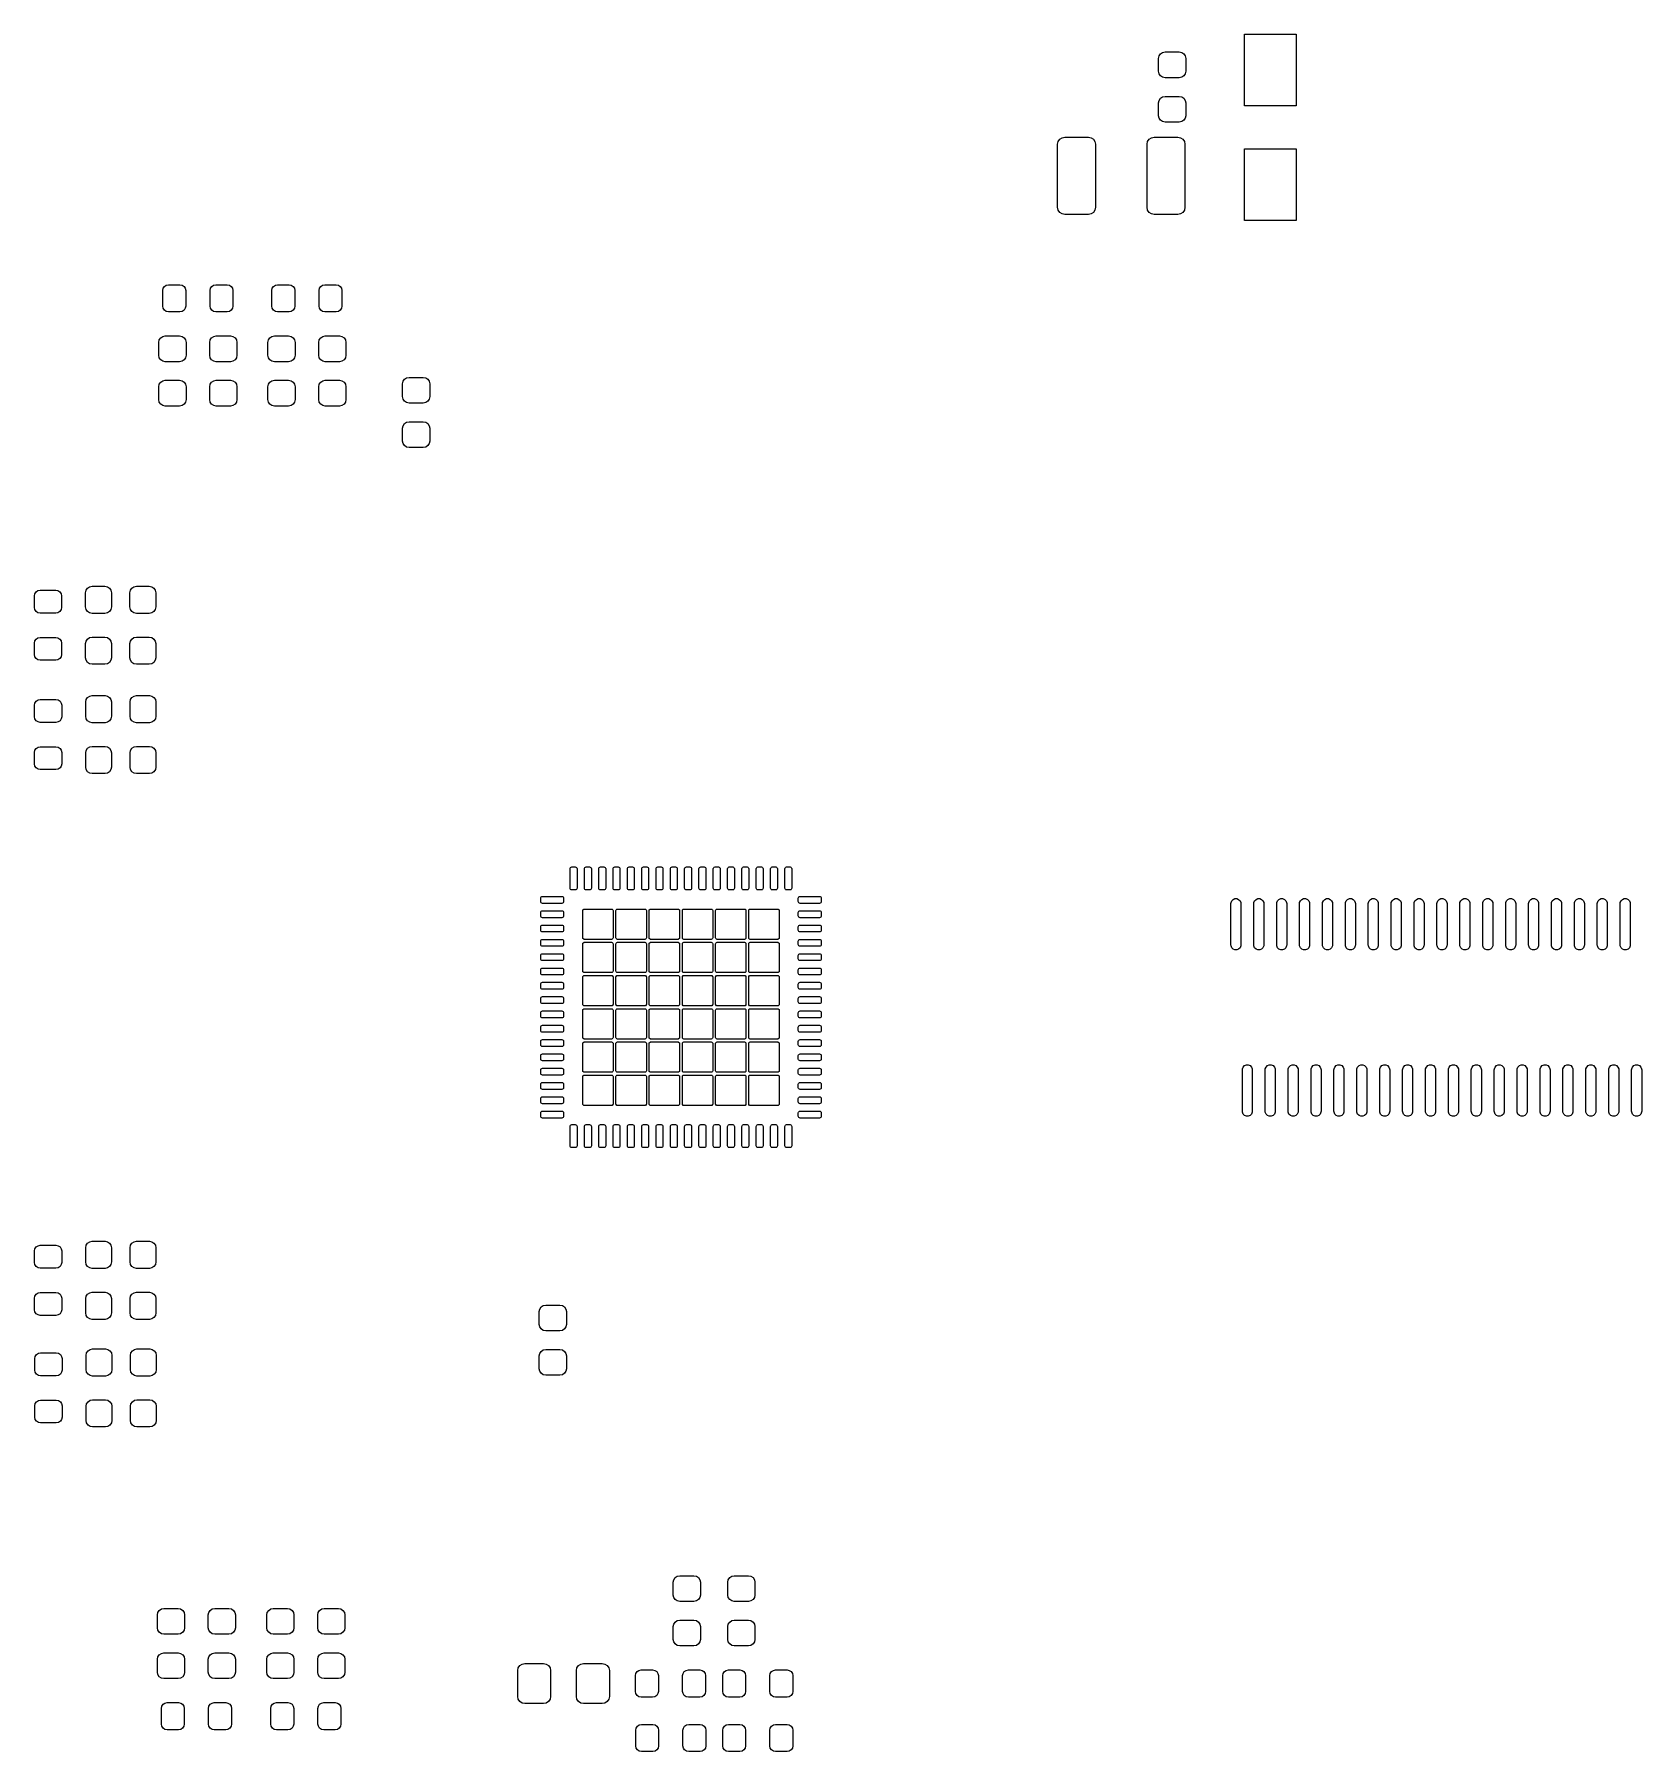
# Model space of a CAD drawing. Extents: x 2.76 to 4.97, y -5.02 to -2.66.
import ezdxf

# ---------------------------------------------------------------- set-up
doc = ezdxf.new("R2010")
doc.units = 0
doc.header["$MEASUREMENT"] = 0
doc.layers.add('BLACK', color=7, linetype='CONTINUOUS')

msp = doc.modelspace()

# ---------------------------------------------------------------- linework, layer by layer
at = {"layer": 'BLACK', "linetype": 'CONTINUOUS'}
for p, q in [((4.4246, -2.7605), (4.4246, -2.662)), ((4.4246, -2.662), (4.4954, -2.662)), ((4.4954, -2.662), (4.4954, -2.7605)), ((4.3063, -2.6952), (4.307, -2.6918)), ((4.307, -2.6918), (4.3089, -2.6889)), ((4.3089, -2.6889), (4.3118, -2.687)), ((4.3118, -2.687), (4.3152, -2.6863)), ((4.3152, -2.6863), (4.3348, -2.6863)), ((4.3348, -2.6863), (4.3382, -2.687)), ((4.3382, -2.687), (4.3411, -2.6889)), ((4.3411, -2.6889), (4.343, -2.6918)), ((4.343, -2.6918), (4.3437, -2.6952)), ((4.3063, -2.7129), (4.3063, -2.6952)), ((4.307, -2.7163), (4.3063, -2.7129)), ((4.3437, -2.7129), (4.343, -2.7163)), ((4.3437, -2.6952), (4.3437, -2.7129)), ((4.3089, -2.7191), (4.307, -2.7163)), ((4.3118, -2.7211), (4.3089, -2.7191)), ((4.3152, -2.7217), (4.3118, -2.7211)), ((4.3348, -2.7217), (4.3152, -2.7217)), ((4.3382, -2.7211), (4.3348, -2.7217)), ((4.3411, -2.7191), (4.3382, -2.7211)), ((4.343, -2.7163), (4.3411, -2.7191)), ((4.3063, -2.7562), (4.307, -2.7528)), ((4.3063, -2.7739), (4.3063, -2.7562)), ((4.307, -2.7528), (4.3089, -2.7499)), ((4.3089, -2.7499), (4.3118, -2.748)), ((4.3118, -2.748), (4.3152, -2.7473)), ((4.3152, -2.7473), (4.3348, -2.7473)), ((4.3348, -2.7473), (4.3382, -2.748)), ((4.3382, -2.748), (4.3411, -2.7499)), ((4.3411, -2.7499), (4.343, -2.7528)), ((4.343, -2.7528), (4.3437, -2.7562)), ((4.3437, -2.7562), (4.3437, -2.7739)), ((4.4954, -2.7605), (4.4246, -2.7605)), ((4.307, -2.7773), (4.3063, -2.7739)), ((4.3089, -2.7802), (4.307, -2.7773)), ((4.3118, -2.7821), (4.3089, -2.7802)), ((4.3152, -2.7828), (4.3118, -2.7821)), ((4.3348, -2.7828), (4.3152, -2.7828)), ((4.3382, -2.7821), (4.3348, -2.7828)), ((4.3411, -2.7802), (4.3382, -2.7821)), ((4.343, -2.7773), (4.3411, -2.7802)), ((4.3437, -2.7739), (4.343, -2.7773)), ((4.1674, -2.8133), (4.1682, -2.8095)), ((4.1682, -2.8095), (4.1703, -2.8063)), ((4.1703, -2.8063), (4.1735, -2.8042)), ((4.1735, -2.8042), (4.1772, -2.8035)), ((4.1772, -2.8035), (4.2097, -2.8035)), ((4.2097, -2.8035), (4.2135, -2.8042)), ((4.2135, -2.8042), (4.2167, -2.8063)), ((4.2167, -2.8063), (4.2188, -2.8095)), ((4.2188, -2.8095), (4.2196, -2.8133)), ((4.2904, -2.8133), (4.2912, -2.8095)), ((4.2912, -2.8095), (4.2933, -2.8063)), ((4.2933, -2.8063), (4.2965, -2.8042)), ((4.2965, -2.8042), (4.3003, -2.8035)), ((4.3003, -2.8035), (4.3328, -2.8035)), ((4.3328, -2.8035), (4.3365, -2.8042)), ((4.3365, -2.8042), (4.3397, -2.8063)), ((4.3397, -2.8063), (4.3418, -2.8095)), ((4.3418, -2.8095), (4.3426, -2.8133)), ((4.1674, -2.8999), (4.1674, -2.8133)), ((4.2196, -2.8133), (4.2196, -2.8999)), ((4.2904, -2.8999), (4.2904, -2.8133)), ((4.3426, -2.8133), (4.3426, -2.8999)), ((4.4246, -2.918), (4.4246, -2.8195)), ((4.4246, -2.8195), (4.4954, -2.8195)), ((4.4954, -2.8195), (4.4954, -2.918)), ((4.1682, -2.9037), (4.1674, -2.8999)), ((4.1703, -2.9069), (4.1682, -2.9037)), ((4.2188, -2.9037), (4.2167, -2.9069)), ((4.2196, -2.8999), (4.2188, -2.9037)), ((4.2912, -2.9037), (4.2904, -2.8999)), ((4.2933, -2.9069), (4.2912, -2.9037)), ((4.3418, -2.9037), (4.3397, -2.9069)), ((4.3426, -2.8999), (4.3418, -2.9037)), ((4.1735, -2.909), (4.1703, -2.9069)), ((4.1772, -2.9097), (4.1735, -2.909)), ((4.2097, -2.9097), (4.1772, -2.9097)), ((4.2135, -2.909), (4.2097, -2.9097)), ((4.2167, -2.9069), (4.2135, -2.909)), ((4.2965, -2.909), (4.2933, -2.9069)), ((4.3003, -2.9097), (4.2965, -2.909)), ((4.3328, -2.9097), (4.3003, -2.9097)), ((4.3365, -2.909), (4.3328, -2.9097)), ((4.3397, -2.9069), (4.3365, -2.909)), ((4.4954, -2.918), (4.4246, -2.918)), ((2.9368, -3.0142), (2.9374, -3.0112)), ((2.9368, -3.0358), (2.9368, -3.0142)), ((2.9374, -3.0112), (2.9391, -3.0086)), ((2.9391, -3.0086), (2.9416, -3.0069)), ((2.9416, -3.0069), (2.9446, -3.0063)), ((2.9446, -3.0063), (2.9604, -3.0063)), ((2.9604, -3.0063), (2.9634, -3.0069)), ((2.9634, -3.0069), (2.966, -3.0086)), ((2.966, -3.0086), (2.9677, -3.0112)), ((2.9677, -3.0112), (2.9683, -3.0142)), ((2.9683, -3.0142), (2.9683, -3.0358)), ((3.0017, -3.0142), (3.0023, -3.0112)), ((3.0017, -3.0358), (3.0017, -3.0142)), ((3.0023, -3.0112), (3.004, -3.0086)), ((3.004, -3.0086), (3.0066, -3.0069)), ((3.0066, -3.0069), (3.0096, -3.0063)), ((3.0096, -3.0063), (3.0254, -3.0063)), ((3.0254, -3.0063), (3.0284, -3.0069)), ((3.0284, -3.0069), (3.0309, -3.0086)), ((3.0309, -3.0086), (3.0326, -3.0112)), ((3.0326, -3.0112), (3.0332, -3.0142)), ((3.0332, -3.0142), (3.0332, -3.0358)), ((3.0868, -3.0142), (3.0874, -3.0112)), ((3.0868, -3.0358), (3.0868, -3.0142)), ((3.0874, -3.0112), (3.0891, -3.0086)), ((3.0891, -3.0086), (3.0916, -3.0069)), ((3.0916, -3.0069), (3.0946, -3.0063)), ((3.0946, -3.0063), (3.1104, -3.0063)), ((3.1104, -3.0063), (3.1134, -3.0069)), ((3.1134, -3.0069), (3.116, -3.0086)), ((3.116, -3.0086), (3.1177, -3.0112)), ((3.1177, -3.0112), (3.1183, -3.0142)), ((3.1183, -3.0142), (3.1183, -3.0358)), ((3.1517, -3.0142), (3.1523, -3.0112)), ((3.1517, -3.0358), (3.1517, -3.0142)), ((3.1523, -3.0112), (3.154, -3.0086)), ((3.154, -3.0086), (3.1566, -3.0069)), ((3.1566, -3.0069), (3.1596, -3.0063)), ((3.1596, -3.0063), (3.1754, -3.0063)), ((3.1754, -3.0063), (3.1784, -3.0069)), ((3.1784, -3.0069), (3.1809, -3.0086)), ((3.1809, -3.0086), (3.1826, -3.0112)), ((3.1826, -3.0112), (3.1832, -3.0142)), ((3.1832, -3.0142), (3.1832, -3.0358)), ((2.9374, -3.0388), (2.9368, -3.0358)), ((2.9391, -3.0414), (2.9374, -3.0388)), ((2.9416, -3.0431), (2.9391, -3.0414)), ((2.9446, -3.0437), (2.9416, -3.0431)), ((2.9604, -3.0437), (2.9446, -3.0437)), ((2.9634, -3.0431), (2.9604, -3.0437)), ((2.966, -3.0414), (2.9634, -3.0431)), ((2.9677, -3.0388), (2.966, -3.0414)), ((2.9683, -3.0358), (2.9677, -3.0388)), ((3.0023, -3.0388), (3.0017, -3.0358)), ((3.004, -3.0414), (3.0023, -3.0388)), ((3.0066, -3.0431), (3.004, -3.0414)), ((3.0096, -3.0437), (3.0066, -3.0431)), ((3.0254, -3.0437), (3.0096, -3.0437)), ((3.0284, -3.0431), (3.0254, -3.0437)), ((3.0309, -3.0414), (3.0284, -3.0431)), ((3.0326, -3.0388), (3.0309, -3.0414)), ((3.0332, -3.0358), (3.0326, -3.0388)), ((3.0874, -3.0388), (3.0868, -3.0358)), ((3.0891, -3.0414), (3.0874, -3.0388)), ((3.0916, -3.0431), (3.0891, -3.0414)), ((3.0946, -3.0437), (3.0916, -3.0431)), ((3.1104, -3.0437), (3.0946, -3.0437)), ((3.1134, -3.0431), (3.1104, -3.0437)), ((3.116, -3.0414), (3.1134, -3.0431)), ((3.1177, -3.0388), (3.116, -3.0414)), ((3.1183, -3.0358), (3.1177, -3.0388)), ((3.1523, -3.0388), (3.1517, -3.0358)), ((3.154, -3.0414), (3.1523, -3.0388)), ((3.1566, -3.0431), (3.154, -3.0414)), ((3.1596, -3.0437), (3.1566, -3.0431)), ((3.1754, -3.0437), (3.1596, -3.0437)), ((3.1784, -3.0431), (3.1754, -3.0437)), ((3.1809, -3.0414), (3.1784, -3.0431)), ((3.1826, -3.0388), (3.1809, -3.0414)), ((3.1832, -3.0358), (3.1826, -3.0388)), ((2.9313, -3.0856), (2.932, -3.0822)), ((2.9313, -3.1033), (2.9313, -3.0856)), ((2.932, -3.0822), (2.9339, -3.0794)), ((2.9339, -3.0794), (2.9368, -3.0774)), ((2.9368, -3.0774), (2.9402, -3.0768)), ((2.9402, -3.0768), (2.9598, -3.0768)), ((2.9598, -3.0768), (2.9632, -3.0774)), ((2.9632, -3.0774), (2.9661, -3.0794)), ((2.9661, -3.0794), (2.968, -3.0822)), ((2.968, -3.0822), (2.9687, -3.0856)), ((2.9687, -3.0856), (2.9687, -3.1033)), ((3.0013, -3.0856), (3.002, -3.0822)), ((3.0013, -3.1033), (3.0013, -3.0856)), ((3.002, -3.0822), (3.0039, -3.0794)), ((3.0039, -3.0794), (3.0068, -3.0774)), ((3.0068, -3.0774), (3.0102, -3.0768)), ((3.0102, -3.0768), (3.0298, -3.0768)), ((3.0298, -3.0768), (3.0332, -3.0774)), ((3.0332, -3.0774), (3.0361, -3.0794)), ((3.0361, -3.0794), (3.038, -3.0822)), ((3.038, -3.0822), (3.0387, -3.0856)), ((3.0387, -3.0856), (3.0387, -3.1033)), ((3.0813, -3.0856), (3.082, -3.0822)), ((3.0813, -3.1033), (3.0813, -3.0856)), ((3.082, -3.0822), (3.0839, -3.0794)), ((3.0839, -3.0794), (3.0868, -3.0774)), ((3.0868, -3.0774), (3.0902, -3.0768)), ((3.0902, -3.0768), (3.1098, -3.0768)), ((3.1098, -3.0768), (3.1132, -3.0774)), ((3.1132, -3.0774), (3.1161, -3.0794)), ((3.1161, -3.0794), (3.118, -3.0822)), ((3.118, -3.0822), (3.1187, -3.0856)), ((3.1187, -3.0856), (3.1187, -3.1033)), ((3.1513, -3.0856), (3.152, -3.0822)), ((3.1513, -3.1033), (3.1513, -3.0856)), ((3.152, -3.0822), (3.1539, -3.0794)), ((3.1539, -3.0794), (3.1568, -3.0774)), ((3.1568, -3.0774), (3.1602, -3.0768)), ((3.1602, -3.0768), (3.1798, -3.0768)), ((3.1798, -3.0768), (3.1832, -3.0774)), ((3.1832, -3.0774), (3.1861, -3.0794)), ((3.1861, -3.0794), (3.188, -3.0822)), ((3.188, -3.0822), (3.1887, -3.0856)), ((3.1887, -3.0856), (3.1887, -3.1033)), ((2.932, -3.1067), (2.9313, -3.1033)), ((2.9339, -3.1096), (2.932, -3.1067)), ((2.9368, -3.1115), (2.9339, -3.1096)), ((2.9402, -3.1122), (2.9368, -3.1115)), ((2.9598, -3.1122), (2.9402, -3.1122)), ((2.9632, -3.1115), (2.9598, -3.1122)), ((2.9661, -3.1096), (2.9632, -3.1115)), ((2.968, -3.1067), (2.9661, -3.1096)), ((2.9687, -3.1033), (2.968, -3.1067)), ((3.002, -3.1067), (3.0013, -3.1033)), ((3.0039, -3.1096), (3.002, -3.1067)), ((3.0068, -3.1115), (3.0039, -3.1096)), ((3.0102, -3.1122), (3.0068, -3.1115)), ((3.0298, -3.1122), (3.0102, -3.1122)), ((3.0332, -3.1115), (3.0298, -3.1122)), ((3.0361, -3.1096), (3.0332, -3.1115)), ((3.038, -3.1067), (3.0361, -3.1096)), ((3.0387, -3.1033), (3.038, -3.1067)), ((3.082, -3.1067), (3.0813, -3.1033)), ((3.0839, -3.1096), (3.082, -3.1067)), ((3.0868, -3.1115), (3.0839, -3.1096)), ((3.0902, -3.1122), (3.0868, -3.1115)), ((3.1098, -3.1122), (3.0902, -3.1122)), ((3.1132, -3.1115), (3.1098, -3.1122)), ((3.1161, -3.1096), (3.1132, -3.1115)), ((3.118, -3.1067), (3.1161, -3.1096)), ((3.1187, -3.1033), (3.118, -3.1067)), ((3.152, -3.1067), (3.1513, -3.1033)), ((3.1539, -3.1096), (3.152, -3.1067)), ((3.1568, -3.1115), (3.1539, -3.1096)), ((3.1602, -3.1122), (3.1568, -3.1115)), ((3.1798, -3.1122), (3.1602, -3.1122)), ((3.1832, -3.1115), (3.1798, -3.1122)), ((3.1861, -3.1096), (3.1832, -3.1115)), ((3.188, -3.1067), (3.1861, -3.1096)), ((3.1887, -3.1033), (3.188, -3.1067)), ((2.932, -3.1433), (2.9339, -3.1404)), ((2.9339, -3.1404), (2.9368, -3.1385)), ((2.9368, -3.1385), (2.9402, -3.1378)), ((2.9402, -3.1378), (2.9598, -3.1378)), ((2.9598, -3.1378), (2.9632, -3.1385)), ((2.9632, -3.1385), (2.9661, -3.1404)), ((2.9661, -3.1404), (2.968, -3.1433)), ((3.002, -3.1433), (3.0039, -3.1404)), ((3.0039, -3.1404), (3.0068, -3.1385)), ((3.0068, -3.1385), (3.0102, -3.1378)), ((3.0102, -3.1378), (3.0298, -3.1378)), ((3.0298, -3.1378), (3.0332, -3.1385)), ((3.0332, -3.1385), (3.0361, -3.1404)), ((3.0361, -3.1404), (3.038, -3.1433)), ((3.082, -3.1433), (3.0839, -3.1404)), ((3.0839, -3.1404), (3.0868, -3.1385)), ((3.0868, -3.1385), (3.0902, -3.1378)), ((3.0902, -3.1378), (3.1098, -3.1378)), ((3.1098, -3.1378), (3.1132, -3.1385)), ((3.1132, -3.1385), (3.1161, -3.1404)), ((3.1161, -3.1404), (3.118, -3.1433)), ((3.152, -3.1433), (3.1539, -3.1404)), ((3.1539, -3.1404), (3.1568, -3.1385)), ((3.1568, -3.1385), (3.1602, -3.1378)), ((3.1602, -3.1378), (3.1798, -3.1378)), ((3.1798, -3.1378), (3.1832, -3.1385)), ((3.1832, -3.1385), (3.1861, -3.1404)), ((3.1861, -3.1404), (3.188, -3.1433)), ((3.2665, -3.1426), (3.2672, -3.1392)), ((3.2672, -3.1392), (3.2691, -3.1364)), ((3.2691, -3.1364), (3.272, -3.1344)), ((3.272, -3.1344), (3.2754, -3.1338)), ((3.2754, -3.1338), (3.295, -3.1338)), ((3.295, -3.1338), (3.2984, -3.1344)), ((3.2984, -3.1344), (3.3013, -3.1364)), ((3.3013, -3.1364), (3.3032, -3.1392)), ((3.3032, -3.1392), (3.3039, -3.1426)), ((2.9313, -3.1467), (2.932, -3.1433)), ((2.9313, -3.1644), (2.9313, -3.1467)), ((2.932, -3.1678), (2.9313, -3.1644)), ((2.968, -3.1433), (2.9687, -3.1467)), ((2.9687, -3.1644), (2.968, -3.1678)), ((2.9687, -3.1467), (2.9687, -3.1644)), ((3.0013, -3.1467), (3.002, -3.1433)), ((3.0013, -3.1644), (3.0013, -3.1467)), ((3.002, -3.1678), (3.0013, -3.1644)), ((3.038, -3.1433), (3.0387, -3.1467)), ((3.0387, -3.1644), (3.038, -3.1678)), ((3.0387, -3.1467), (3.0387, -3.1644)), ((3.0813, -3.1467), (3.082, -3.1433)), ((3.0813, -3.1644), (3.0813, -3.1467)), ((3.082, -3.1678), (3.0813, -3.1644)), ((3.118, -3.1433), (3.1187, -3.1467)), ((3.1187, -3.1644), (3.118, -3.1678)), ((3.1187, -3.1467), (3.1187, -3.1644)), ((3.1513, -3.1467), (3.152, -3.1433)), ((3.1513, -3.1644), (3.1513, -3.1467)), ((3.152, -3.1678), (3.1513, -3.1644)), ((3.188, -3.1433), (3.1887, -3.1467)), ((3.1887, -3.1644), (3.188, -3.1678)), ((3.1887, -3.1467), (3.1887, -3.1644)), ((3.2665, -3.1603), (3.2665, -3.1426)), ((3.2672, -3.1637), (3.2665, -3.1603)), ((3.2691, -3.1666), (3.2672, -3.1637)), ((3.3032, -3.1637), (3.3013, -3.1666)), ((3.3039, -3.1603), (3.3032, -3.1637)), ((3.3039, -3.1426), (3.3039, -3.1603)), ((2.9339, -3.1706), (2.932, -3.1678)), ((2.9368, -3.1726), (2.9339, -3.1706)), ((2.9402, -3.1732), (2.9368, -3.1726)), ((2.9598, -3.1732), (2.9402, -3.1732)), ((2.9632, -3.1726), (2.9598, -3.1732)), ((2.9661, -3.1706), (2.9632, -3.1726)), ((2.968, -3.1678), (2.9661, -3.1706)), ((3.0039, -3.1706), (3.002, -3.1678)), ((3.0068, -3.1726), (3.0039, -3.1706)), ((3.0102, -3.1732), (3.0068, -3.1726)), ((3.0298, -3.1732), (3.0102, -3.1732)), ((3.0332, -3.1726), (3.0298, -3.1732)), ((3.0361, -3.1706), (3.0332, -3.1726)), ((3.038, -3.1678), (3.0361, -3.1706)), ((3.0839, -3.1706), (3.082, -3.1678)), ((3.0868, -3.1726), (3.0839, -3.1706)), ((3.0902, -3.1732), (3.0868, -3.1726)), ((3.1098, -3.1732), (3.0902, -3.1732)), ((3.1132, -3.1726), (3.1098, -3.1732)), ((3.1161, -3.1706), (3.1132, -3.1726)), ((3.118, -3.1678), (3.1161, -3.1706)), ((3.1539, -3.1706), (3.152, -3.1678)), ((3.1568, -3.1726), (3.1539, -3.1706)), ((3.1602, -3.1732), (3.1568, -3.1726)), ((3.1798, -3.1732), (3.1602, -3.1732)), ((3.1832, -3.1726), (3.1798, -3.1732)), ((3.1861, -3.1706), (3.1832, -3.1726)), ((3.188, -3.1678), (3.1861, -3.1706)), ((3.272, -3.1685), (3.2691, -3.1666)), ((3.2754, -3.1692), (3.272, -3.1685)), ((3.295, -3.1692), (3.2754, -3.1692)), ((3.2984, -3.1685), (3.295, -3.1692)), ((3.3013, -3.1666), (3.2984, -3.1685)), ((3.2665, -3.2037), (3.2672, -3.2003)), ((3.2665, -3.2214), (3.2665, -3.2037)), ((3.2672, -3.2003), (3.2691, -3.1974)), ((3.2691, -3.1974), (3.272, -3.1955)), ((3.272, -3.1955), (3.2754, -3.1948)), ((3.2754, -3.1948), (3.295, -3.1948)), ((3.295, -3.1948), (3.2984, -3.1955)), ((3.2984, -3.1955), (3.3013, -3.1974)), ((3.3013, -3.1974), (3.3032, -3.2003)), ((3.3032, -3.2003), (3.3039, -3.2037)), ((3.3039, -3.2037), (3.3039, -3.2214)), ((3.2672, -3.2248), (3.2665, -3.2214)), ((3.2691, -3.2276), (3.2672, -3.2248)), ((3.272, -3.2296), (3.2691, -3.2276)), ((3.2754, -3.2302), (3.272, -3.2296)), ((3.295, -3.2302), (3.2754, -3.2302)), ((3.2984, -3.2296), (3.295, -3.2302)), ((3.3013, -3.2276), (3.2984, -3.2296)), ((3.3032, -3.2248), (3.3013, -3.2276)), ((3.3039, -3.2214), (3.3032, -3.2248)), ((2.8312, -3.4265), (2.8332, -3.4236)), ((2.8332, -3.4236), (2.836, -3.4217)), ((2.836, -3.4217), (2.8394, -3.421)), ((2.8394, -3.421), (2.8571, -3.421)), ((2.8571, -3.421), (2.8605, -3.4217)), ((2.8605, -3.4217), (2.8634, -3.4236)), ((2.8634, -3.4236), (2.8653, -3.4265)), ((2.8923, -3.4265), (2.8942, -3.4236)), ((2.8942, -3.4236), (2.8971, -3.4217)), ((2.8971, -3.4217), (2.9005, -3.421)), ((2.9005, -3.421), (2.9182, -3.421)), ((2.9182, -3.421), (2.9216, -3.4217)), ((2.9216, -3.4217), (2.9244, -3.4236)), ((2.9244, -3.4236), (2.9264, -3.4265)), ((2.7601, -3.4343), (2.7607, -3.4313)), ((2.7601, -3.4501), (2.7601, -3.4343)), ((2.7607, -3.4313), (2.7624, -3.4288)), ((2.7624, -3.4288), (2.765, -3.4271)), ((2.765, -3.4271), (2.768, -3.4265)), ((2.768, -3.4265), (2.7896, -3.4265)), ((2.7896, -3.4265), (2.7926, -3.4271)), ((2.7926, -3.4271), (2.7952, -3.4288)), ((2.7952, -3.4288), (2.7969, -3.4313)), ((2.7969, -3.4313), (2.7975, -3.4343)), ((2.7975, -3.4343), (2.7975, -3.4501)), ((2.8306, -3.4299), (2.8312, -3.4265)), ((2.8306, -3.4495), (2.8306, -3.4299)), ((2.8653, -3.4265), (2.866, -3.4299)), ((2.866, -3.4299), (2.866, -3.4495)), ((2.8916, -3.4299), (2.8923, -3.4265)), ((2.8916, -3.4495), (2.8916, -3.4299)), ((2.9264, -3.4265), (2.927, -3.4299)), ((2.927, -3.4299), (2.927, -3.4495)), ((2.7607, -3.4531), (2.7601, -3.4501)), ((2.7624, -3.4557), (2.7607, -3.4531)), ((2.765, -3.4574), (2.7624, -3.4557)), ((2.768, -3.458), (2.765, -3.4574)), ((2.7896, -3.458), (2.768, -3.458)), ((2.7926, -3.4574), (2.7896, -3.458)), ((2.7952, -3.4557), (2.7926, -3.4574)), ((2.7969, -3.4531), (2.7952, -3.4557)), ((2.7975, -3.4501), (2.7969, -3.4531)), ((2.8312, -3.4529), (2.8306, -3.4495)), ((2.8332, -3.4558), (2.8312, -3.4529)), ((2.836, -3.4577), (2.8332, -3.4558)), ((2.8394, -3.4584), (2.836, -3.4577)), ((2.8571, -3.4584), (2.8394, -3.4584)), ((2.8605, -3.4577), (2.8571, -3.4584)), ((2.8634, -3.4558), (2.8605, -3.4577)), ((2.8653, -3.4529), (2.8634, -3.4558)), ((2.866, -3.4495), (2.8653, -3.4529)), ((2.8923, -3.4529), (2.8916, -3.4495)), ((2.8942, -3.4558), (2.8923, -3.4529)), ((2.8971, -3.4577), (2.8942, -3.4558)), ((2.9005, -3.4584), (2.8971, -3.4577)), ((2.9182, -3.4584), (2.9005, -3.4584)), ((2.9216, -3.4577), (2.9182, -3.4584)), ((2.9244, -3.4558), (2.9216, -3.4577)), ((2.9264, -3.4529), (2.9244, -3.4558)), ((2.927, -3.4495), (2.9264, -3.4529)), ((2.7607, -3.4963), (2.7624, -3.4937)), ((2.7624, -3.4937), (2.765, -3.492)), ((2.765, -3.492), (2.768, -3.4914)), ((2.768, -3.4914), (2.7896, -3.4914)), ((2.7896, -3.4914), (2.7926, -3.492)), ((2.7926, -3.492), (2.7952, -3.4937)), ((2.7952, -3.4937), (2.7969, -3.4963)), ((2.8312, -3.4965), (2.8332, -3.4936)), ((2.8332, -3.4936), (2.836, -3.4917)), ((2.836, -3.4917), (2.8394, -3.491)), ((2.8394, -3.491), (2.8571, -3.491)), ((2.8571, -3.491), (2.8605, -3.4917)), ((2.8605, -3.4917), (2.8634, -3.4936)), ((2.8634, -3.4936), (2.8653, -3.4965)), ((2.8923, -3.4965), (2.8942, -3.4936)), ((2.8942, -3.4936), (2.8971, -3.4917)), ((2.8971, -3.4917), (2.9005, -3.491)), ((2.9005, -3.491), (2.9182, -3.491)), ((2.9182, -3.491), (2.9216, -3.4917)), ((2.9216, -3.4917), (2.9244, -3.4936)), ((2.9244, -3.4936), (2.9264, -3.4965)), ((2.7601, -3.4993), (2.7607, -3.4963)), ((2.7601, -3.5151), (2.7601, -3.4993)), ((2.7607, -3.5181), (2.7601, -3.5151)), ((2.7624, -3.5206), (2.7607, -3.5181)), ((2.7969, -3.5181), (2.7952, -3.5206)), ((2.7969, -3.4963), (2.7975, -3.4993)), ((2.7975, -3.5151), (2.7969, -3.5181)), ((2.7975, -3.4993), (2.7975, -3.5151)), ((2.8306, -3.4999), (2.8312, -3.4965)), ((2.8306, -3.5195), (2.8306, -3.4999)), ((2.8653, -3.4965), (2.866, -3.4999)), ((2.866, -3.4999), (2.866, -3.5195)), ((2.8916, -3.4999), (2.8923, -3.4965)), ((2.8916, -3.5195), (2.8916, -3.4999)), ((2.9264, -3.4965), (2.927, -3.4999)), ((2.927, -3.4999), (2.927, -3.5195)), ((2.765, -3.5223), (2.7624, -3.5206)), ((2.768, -3.5229), (2.765, -3.5223)), ((2.7896, -3.5229), (2.768, -3.5229)), ((2.7926, -3.5223), (2.7896, -3.5229)), ((2.7952, -3.5206), (2.7926, -3.5223)), ((2.8312, -3.5229), (2.8306, -3.5195)), ((2.8332, -3.5258), (2.8312, -3.5229)), ((2.836, -3.5277), (2.8332, -3.5258)), ((2.8394, -3.5284), (2.836, -3.5277)), ((2.8571, -3.5284), (2.8394, -3.5284)), ((2.8605, -3.5277), (2.8571, -3.5284)), ((2.8634, -3.5258), (2.8605, -3.5277)), ((2.8653, -3.5229), (2.8634, -3.5258)), ((2.866, -3.5195), (2.8653, -3.5229)), ((2.8923, -3.5229), (2.8916, -3.5195)), ((2.8942, -3.5258), (2.8923, -3.5229)), ((2.8971, -3.5277), (2.8942, -3.5258)), ((2.9005, -3.5284), (2.8971, -3.5277)), ((2.9182, -3.5284), (2.9005, -3.5284)), ((2.9216, -3.5277), (2.9182, -3.5284)), ((2.9244, -3.5258), (2.9216, -3.5277)), ((2.9264, -3.5229), (2.9244, -3.5258)), ((2.927, -3.5195), (2.9264, -3.5229)), ((2.7603, -3.5846), (2.7609, -3.5816)), ((2.7603, -3.6004), (2.7603, -3.5846)), ((2.7609, -3.5816), (2.7626, -3.5791)), ((2.7626, -3.5791), (2.7652, -3.5774)), ((2.7652, -3.5774), (2.7682, -3.5768)), ((2.7682, -3.5768), (2.7898, -3.5768)), ((2.7898, -3.5768), (2.7928, -3.5774)), ((2.7928, -3.5774), (2.7954, -3.5791)), ((2.7954, -3.5791), (2.7971, -3.5816)), ((2.7971, -3.5816), (2.7977, -3.5846)), ((2.7977, -3.5846), (2.7977, -3.6004)), ((2.8308, -3.5802), (2.8314, -3.5768)), ((2.8308, -3.5998), (2.8308, -3.5802)), ((2.8314, -3.5768), (2.8334, -3.5739)), ((2.8334, -3.5739), (2.8362, -3.572)), ((2.8362, -3.572), (2.8396, -3.5713)), ((2.8396, -3.5713), (2.8573, -3.5713)), ((2.8573, -3.5713), (2.8607, -3.572)), ((2.8607, -3.572), (2.8636, -3.5739)), ((2.8636, -3.5739), (2.8655, -3.5768)), ((2.8655, -3.5768), (2.8662, -3.5802)), ((2.8662, -3.5802), (2.8662, -3.5998)), ((2.8918, -3.5802), (2.8925, -3.5768)), ((2.8918, -3.5998), (2.8918, -3.5802)), ((2.8925, -3.5768), (2.8944, -3.5739)), ((2.8944, -3.5739), (2.8973, -3.572)), ((2.8973, -3.572), (2.9007, -3.5713)), ((2.9007, -3.5713), (2.9184, -3.5713)), ((2.9184, -3.5713), (2.9218, -3.572)), ((2.9218, -3.572), (2.9246, -3.5739)), ((2.9246, -3.5739), (2.9266, -3.5768)), ((2.9266, -3.5768), (2.9272, -3.5802)), ((2.9272, -3.5802), (2.9272, -3.5998)), ((2.7609, -3.6034), (2.7603, -3.6004)), ((2.7626, -3.606), (2.7609, -3.6034)), ((2.7652, -3.6077), (2.7626, -3.606)), ((2.7682, -3.6083), (2.7652, -3.6077)), ((2.7898, -3.6083), (2.7682, -3.6083)), ((2.7928, -3.6077), (2.7898, -3.6083)), ((2.7954, -3.606), (2.7928, -3.6077)), ((2.7971, -3.6034), (2.7954, -3.606)), ((2.7977, -3.6004), (2.7971, -3.6034)), ((2.8314, -3.6032), (2.8308, -3.5998)), ((2.8334, -3.6061), (2.8314, -3.6032)), ((2.8362, -3.608), (2.8334, -3.6061)), ((2.8396, -3.6087), (2.8362, -3.608)), ((2.8573, -3.6087), (2.8396, -3.6087)), ((2.8607, -3.608), (2.8573, -3.6087)), ((2.8636, -3.6061), (2.8607, -3.608)), ((2.8655, -3.6032), (2.8636, -3.6061)), ((2.8662, -3.5998), (2.8655, -3.6032)), ((2.8925, -3.6032), (2.8918, -3.5998)), ((2.8944, -3.6061), (2.8925, -3.6032)), ((2.8973, -3.608), (2.8944, -3.6061)), ((2.9007, -3.6087), (2.8973, -3.608)), ((2.9184, -3.6087), (2.9007, -3.6087)), ((2.9218, -3.608), (2.9184, -3.6087)), ((2.9246, -3.6061), (2.9218, -3.608)), ((2.9266, -3.6032), (2.9246, -3.6061)), ((2.9272, -3.5998), (2.9266, -3.6032)), ((2.7603, -3.6496), (2.7609, -3.6466)), ((2.7603, -3.6654), (2.7603, -3.6496)), ((2.7609, -3.6466), (2.7626, -3.644)), ((2.7626, -3.644), (2.7652, -3.6423)), ((2.7652, -3.6423), (2.7682, -3.6417)), ((2.7682, -3.6417), (2.7898, -3.6417)), ((2.7898, -3.6417), (2.7928, -3.6423)), ((2.7928, -3.6423), (2.7954, -3.644)), ((2.7954, -3.644), (2.7971, -3.6466)), ((2.7971, -3.6466), (2.7977, -3.6496)), ((2.7977, -3.6496), (2.7977, -3.6654)), ((2.8308, -3.6502), (2.8314, -3.6468)), ((2.8308, -3.6698), (2.8308, -3.6502)), ((2.8314, -3.6468), (2.8334, -3.6439)), ((2.8334, -3.6439), (2.8362, -3.642)), ((2.8362, -3.642), (2.8396, -3.6413)), ((2.8396, -3.6413), (2.8573, -3.6413)), ((2.8573, -3.6413), (2.8607, -3.642)), ((2.8607, -3.642), (2.8636, -3.6439)), ((2.8636, -3.6439), (2.8655, -3.6468)), ((2.8655, -3.6468), (2.8662, -3.6502)), ((2.8662, -3.6502), (2.8662, -3.6698)), ((2.8918, -3.6502), (2.8925, -3.6468)), ((2.8918, -3.6698), (2.8918, -3.6502)), ((2.8925, -3.6468), (2.8944, -3.6439)), ((2.8944, -3.6439), (2.8973, -3.642)), ((2.8973, -3.642), (2.9007, -3.6413)), ((2.9007, -3.6413), (2.9184, -3.6413)), ((2.9184, -3.6413), (2.9218, -3.642)), ((2.9218, -3.642), (2.9246, -3.6439)), ((2.9246, -3.6439), (2.9266, -3.6468)), ((2.9266, -3.6468), (2.9272, -3.6502)), ((2.9272, -3.6502), (2.9272, -3.6698)), ((2.7609, -3.6684), (2.7603, -3.6654)), ((2.7626, -3.6709), (2.7609, -3.6684)), ((2.7652, -3.6726), (2.7626, -3.6709)), ((2.7682, -3.6732), (2.7652, -3.6726)), ((2.7898, -3.6732), (2.7682, -3.6732)), ((2.7928, -3.6726), (2.7898, -3.6732)), ((2.7954, -3.6709), (2.7928, -3.6726)), ((2.7971, -3.6684), (2.7954, -3.6709)), ((2.7977, -3.6654), (2.7971, -3.6684)), ((2.8314, -3.6732), (2.8308, -3.6698)), ((2.8334, -3.6761), (2.8314, -3.6732)), ((2.8362, -3.678), (2.8334, -3.6761)), ((2.8396, -3.6787), (2.8362, -3.678)), ((2.8573, -3.6787), (2.8396, -3.6787)), ((2.8607, -3.678), (2.8573, -3.6787)), ((2.8636, -3.6761), (2.8607, -3.678)), ((2.8655, -3.6732), (2.8636, -3.6761)), ((2.8662, -3.6698), (2.8655, -3.6732)), ((2.8925, -3.6732), (2.8918, -3.6698)), ((2.8944, -3.6761), (2.8925, -3.6732)), ((2.8973, -3.678), (2.8944, -3.6761)), ((2.9007, -3.6787), (2.8973, -3.678)), ((2.9184, -3.6787), (2.9007, -3.6787)), ((2.9218, -3.678), (2.9184, -3.6787)), ((2.9246, -3.6761), (2.9218, -3.678)), ((2.9266, -3.6732), (2.9246, -3.6761)), ((2.9272, -3.6698), (2.9266, -3.6732)), ((3.497, -3.8094), (3.4972, -3.8085)), ((3.497, -3.8362), (3.497, -3.8094)), ((3.4972, -3.8085), (3.4977, -3.8078)), ((3.4977, -3.8078), (3.4985, -3.8073)), ((3.4985, -3.8073), (3.4994, -3.8071)), ((3.4994, -3.8071), (3.5041, -3.8071)), ((3.5041, -3.8071), (3.505, -3.8073)), ((3.505, -3.8073), (3.5058, -3.8078)), ((3.5058, -3.8078), (3.5063, -3.8085)), ((3.5063, -3.8085), (3.5065, -3.8094)), ((3.5065, -3.8094), (3.5065, -3.8362)), ((3.5167, -3.8094), (3.5169, -3.8085)), ((3.5167, -3.8362), (3.5167, -3.8094)), ((3.5169, -3.8085), (3.5174, -3.8078)), ((3.5174, -3.8078), (3.5182, -3.8073)), ((3.5182, -3.8073), (3.5191, -3.8071)), ((3.5191, -3.8071), (3.5238, -3.8071)), ((3.5238, -3.8071), (3.5247, -3.8073)), ((3.5247, -3.8073), (3.5255, -3.8078)), ((3.5255, -3.8078), (3.526, -3.8085)), ((3.526, -3.8085), (3.5262, -3.8094)), ((3.5262, -3.8094), (3.5262, -3.8362)), ((3.5364, -3.8094), (3.5366, -3.8085)), ((3.5364, -3.8362), (3.5364, -3.8094)), ((3.5366, -3.8085), (3.5371, -3.8078)), ((3.5371, -3.8078), (3.5379, -3.8073)), ((3.5379, -3.8073), (3.5388, -3.8071)), ((3.5388, -3.8071), (3.5435, -3.8071)), ((3.5435, -3.8071), (3.5444, -3.8073)), ((3.5444, -3.8073), (3.5452, -3.8078)), ((3.5452, -3.8078), (3.5457, -3.8085)), ((3.5457, -3.8085), (3.5459, -3.8094)), ((3.5459, -3.8094), (3.5459, -3.8362)), ((3.5561, -3.8094), (3.5563, -3.8085)), ((3.5561, -3.8362), (3.5561, -3.8094)), ((3.5563, -3.8085), (3.5568, -3.8078)), ((3.5568, -3.8078), (3.5576, -3.8073)), ((3.5576, -3.8073), (3.5585, -3.8071)), ((3.5585, -3.8071), (3.5632, -3.8071)), ((3.5632, -3.8071), (3.5641, -3.8073)), ((3.5641, -3.8073), (3.5649, -3.8078)), ((3.5649, -3.8078), (3.5654, -3.8085)), ((3.5654, -3.8085), (3.5655, -3.8094)), ((3.5655, -3.8094), (3.5655, -3.8362)), ((3.5758, -3.8094), (3.576, -3.8085)), ((3.5758, -3.8362), (3.5758, -3.8094)), ((3.576, -3.8085), (3.5765, -3.8078)), ((3.5765, -3.8078), (3.5772, -3.8073)), ((3.5772, -3.8073), (3.5781, -3.8071)), ((3.5781, -3.8071), (3.5829, -3.8071)), ((3.5829, -3.8071), (3.5838, -3.8073)), ((3.5838, -3.8073), (3.5845, -3.8078)), ((3.5845, -3.8078), (3.585, -3.8085)), ((3.585, -3.8085), (3.5852, -3.8094)), ((3.5852, -3.8094), (3.5852, -3.8362)), ((3.5955, -3.8094), (3.5956, -3.8085)), ((3.5955, -3.8362), (3.5955, -3.8094)), ((3.5956, -3.8085), (3.5962, -3.8078)), ((3.5962, -3.8078), (3.5969, -3.8073)), ((3.5969, -3.8073), (3.5978, -3.8071)), ((3.5978, -3.8071), (3.6026, -3.8071)), ((3.6026, -3.8071), (3.6035, -3.8073)), ((3.6035, -3.8073), (3.6042, -3.8078)), ((3.6042, -3.8078), (3.6047, -3.8085)), ((3.6047, -3.8085), (3.6049, -3.8094)), ((3.6049, -3.8094), (3.6049, -3.8362)), ((3.6151, -3.8094), (3.6153, -3.8085)), ((3.6151, -3.8362), (3.6151, -3.8094)), ((3.6153, -3.8085), (3.6158, -3.8078)), ((3.6158, -3.8078), (3.6166, -3.8073)), ((3.6166, -3.8073), (3.6175, -3.8071)), ((3.6175, -3.8071), (3.6222, -3.8071)), ((3.6222, -3.8071), (3.6231, -3.8073)), ((3.6231, -3.8073), (3.6239, -3.8078)), ((3.6239, -3.8078), (3.6244, -3.8085)), ((3.6244, -3.8085), (3.6246, -3.8094)), ((3.6246, -3.8094), (3.6246, -3.8362)), ((3.6348, -3.8094), (3.635, -3.8085)), ((3.6348, -3.8362), (3.6348, -3.8094)), ((3.635, -3.8085), (3.6355, -3.8078)), ((3.6355, -3.8078), (3.6363, -3.8073)), ((3.6363, -3.8073), (3.6372, -3.8071)), ((3.6372, -3.8071), (3.6419, -3.8071)), ((3.6419, -3.8071), (3.6428, -3.8073)), ((3.6428, -3.8073), (3.6436, -3.8078)), ((3.6436, -3.8078), (3.6441, -3.8085)), ((3.6441, -3.8085), (3.6443, -3.8094)), ((3.6443, -3.8094), (3.6443, -3.8362)), ((3.6545, -3.8094), (3.6547, -3.8085)), ((3.6545, -3.8362), (3.6545, -3.8094)), ((3.6547, -3.8085), (3.6552, -3.8078)), ((3.6552, -3.8078), (3.656, -3.8073)), ((3.656, -3.8073), (3.6569, -3.8071)), ((3.6569, -3.8071), (3.6616, -3.8071)), ((3.6616, -3.8071), (3.6625, -3.8073)), ((3.6625, -3.8073), (3.6633, -3.8078)), ((3.6633, -3.8078), (3.6638, -3.8085)), ((3.6638, -3.8085), (3.664, -3.8094)), ((3.664, -3.8094), (3.664, -3.8362)), ((3.6742, -3.8094), (3.6744, -3.8085)), ((3.6742, -3.8362), (3.6742, -3.8094)), ((3.6744, -3.8085), (3.6749, -3.8078)), ((3.6749, -3.8078), (3.6757, -3.8073)), ((3.6757, -3.8073), (3.6766, -3.8071)), ((3.6766, -3.8071), (3.6813, -3.8071)), ((3.6813, -3.8071), (3.6822, -3.8073)), ((3.6822, -3.8073), (3.683, -3.8078)), ((3.683, -3.8078), (3.6835, -3.8085)), ((3.6835, -3.8085), (3.6837, -3.8094)), ((3.6837, -3.8094), (3.6837, -3.8362)), ((3.6939, -3.8094), (3.6941, -3.8085)), ((3.6939, -3.8362), (3.6939, -3.8094)), ((3.6941, -3.8085), (3.6946, -3.8078)), ((3.6946, -3.8078), (3.6953, -3.8073)), ((3.6953, -3.8073), (3.6963, -3.8071)), ((3.6963, -3.8071), (3.701, -3.8071)), ((3.701, -3.8071), (3.7019, -3.8073)), ((3.7019, -3.8073), (3.7026, -3.8078)), ((3.7026, -3.8078), (3.7032, -3.8085)), ((3.7032, -3.8085), (3.7033, -3.8094)), ((3.7033, -3.8094), (3.7033, -3.8362)), ((3.7136, -3.8094), (3.7138, -3.8085)), ((3.7136, -3.8362), (3.7136, -3.8094)), ((3.7138, -3.8085), (3.7143, -3.8078)), ((3.7143, -3.8078), (3.715, -3.8073)), ((3.715, -3.8073), (3.7159, -3.8071)), ((3.7159, -3.8071), (3.7207, -3.8071)), ((3.7207, -3.8071), (3.7216, -3.8073)), ((3.7216, -3.8073), (3.7223, -3.8078)), ((3.7223, -3.8078), (3.7228, -3.8085)), ((3.7228, -3.8085), (3.723, -3.8094)), ((3.723, -3.8094), (3.723, -3.8362)), ((3.7333, -3.8094), (3.7334, -3.8085)), ((3.7333, -3.8362), (3.7333, -3.8094)), ((3.7334, -3.8085), (3.734, -3.8078)), ((3.734, -3.8078), (3.7347, -3.8073)), ((3.7347, -3.8073), (3.7356, -3.8071)), ((3.7356, -3.8071), (3.7403, -3.8071)), ((3.7403, -3.8071), (3.7413, -3.8073)), ((3.7413, -3.8073), (3.742, -3.8078)), ((3.742, -3.8078), (3.7425, -3.8085)), ((3.7425, -3.8085), (3.7427, -3.8094)), ((3.7427, -3.8094), (3.7427, -3.8362)), ((3.7529, -3.8094), (3.7531, -3.8085)), ((3.7529, -3.8362), (3.7529, -3.8094)), ((3.7531, -3.8085), (3.7536, -3.8078)), ((3.7536, -3.8078), (3.7544, -3.8073)), ((3.7544, -3.8073), (3.7553, -3.8071)), ((3.7553, -3.8071), (3.76, -3.8071)), ((3.76, -3.8071), (3.7609, -3.8073)), ((3.7609, -3.8073), (3.7617, -3.8078)), ((3.7617, -3.8078), (3.7622, -3.8085)), ((3.7622, -3.8085), (3.7624, -3.8094)), ((3.7624, -3.8094), (3.7624, -3.8362)), ((3.7726, -3.8094), (3.7728, -3.8085)), ((3.7726, -3.8362), (3.7726, -3.8094)), ((3.7728, -3.8085), (3.7733, -3.8078)), ((3.7733, -3.8078), (3.7741, -3.8073)), ((3.7741, -3.8073), (3.775, -3.8071)), ((3.775, -3.8071), (3.7797, -3.8071)), ((3.7797, -3.8071), (3.7806, -3.8073)), ((3.7806, -3.8073), (3.7814, -3.8078)), ((3.7814, -3.8078), (3.7819, -3.8085)), ((3.7819, -3.8085), (3.7821, -3.8094)), ((3.7821, -3.8094), (3.7821, -3.8362)), ((3.7923, -3.8094), (3.7925, -3.8085)), ((3.7923, -3.8362), (3.7923, -3.8094)), ((3.7925, -3.8085), (3.793, -3.8078)), ((3.793, -3.8078), (3.7938, -3.8073)), ((3.7938, -3.8073), (3.7947, -3.8071)), ((3.7947, -3.8071), (3.7994, -3.8071)), ((3.7994, -3.8071), (3.8003, -3.8073)), ((3.8003, -3.8073), (3.8011, -3.8078)), ((3.8011, -3.8078), (3.8016, -3.8085)), ((3.8016, -3.8085), (3.8018, -3.8094)), ((3.8018, -3.8094), (3.8018, -3.8362)), ((3.4565, -3.85), (3.4567, -3.8491)), ((3.4567, -3.8491), (3.4572, -3.8483)), ((3.4572, -3.8483), (3.4579, -3.8478)), ((3.4579, -3.8478), (3.4589, -3.8476)), ((3.4589, -3.8476), (3.4856, -3.8476)), ((3.4856, -3.8476), (3.4865, -3.8478)), ((3.4865, -3.8478), (3.4873, -3.8483)), ((3.4873, -3.8483), (3.4878, -3.8491)), ((3.4878, -3.8491), (3.488, -3.85)), ((3.4972, -3.8371), (3.497, -3.8362)), ((3.4977, -3.8379), (3.4972, -3.8371)), ((3.4985, -3.8384), (3.4977, -3.8379)), ((3.4994, -3.8386), (3.4985, -3.8384)), ((3.5041, -3.8386), (3.4994, -3.8386)), ((3.505, -3.8384), (3.5041, -3.8386)), ((3.5058, -3.8379), (3.505, -3.8384)), ((3.5063, -3.8371), (3.5058, -3.8379)), ((3.5065, -3.8362), (3.5063, -3.8371)), ((3.5169, -3.8371), (3.5167, -3.8362)), ((3.5174, -3.8379), (3.5169, -3.8371)), ((3.5182, -3.8384), (3.5174, -3.8379)), ((3.5191, -3.8386), (3.5182, -3.8384)), ((3.5238, -3.8386), (3.5191, -3.8386)), ((3.5247, -3.8384), (3.5238, -3.8386)), ((3.5255, -3.8379), (3.5247, -3.8384)), ((3.526, -3.8371), (3.5255, -3.8379)), ((3.5262, -3.8362), (3.526, -3.8371)), ((3.5366, -3.8371), (3.5364, -3.8362)), ((3.5371, -3.8379), (3.5366, -3.8371)), ((3.5379, -3.8384), (3.5371, -3.8379)), ((3.5388, -3.8386), (3.5379, -3.8384)), ((3.5435, -3.8386), (3.5388, -3.8386)), ((3.5444, -3.8384), (3.5435, -3.8386)), ((3.5452, -3.8379), (3.5444, -3.8384)), ((3.5457, -3.8371), (3.5452, -3.8379)), ((3.5459, -3.8362), (3.5457, -3.8371)), ((3.5563, -3.8371), (3.5561, -3.8362)), ((3.5568, -3.8379), (3.5563, -3.8371)), ((3.5576, -3.8384), (3.5568, -3.8379)), ((3.5585, -3.8386), (3.5576, -3.8384)), ((3.5632, -3.8386), (3.5585, -3.8386)), ((3.5641, -3.8384), (3.5632, -3.8386)), ((3.5649, -3.8379), (3.5641, -3.8384)), ((3.5654, -3.8371), (3.5649, -3.8379)), ((3.5655, -3.8362), (3.5654, -3.8371)), ((3.576, -3.8371), (3.5758, -3.8362)), ((3.5765, -3.8379), (3.576, -3.8371)), ((3.5772, -3.8384), (3.5765, -3.8379)), ((3.5781, -3.8386), (3.5772, -3.8384)), ((3.5829, -3.8386), (3.5781, -3.8386)), ((3.5838, -3.8384), (3.5829, -3.8386)), ((3.5845, -3.8379), (3.5838, -3.8384)), ((3.585, -3.8371), (3.5845, -3.8379)), ((3.5852, -3.8362), (3.585, -3.8371)), ((3.5956, -3.8371), (3.5955, -3.8362)), ((3.5962, -3.8379), (3.5956, -3.8371)), ((3.5969, -3.8384), (3.5962, -3.8379)), ((3.5978, -3.8386), (3.5969, -3.8384)), ((3.6026, -3.8386), (3.5978, -3.8386)), ((3.6035, -3.8384), (3.6026, -3.8386)), ((3.6042, -3.8379), (3.6035, -3.8384)), ((3.6047, -3.8371), (3.6042, -3.8379)), ((3.6049, -3.8362), (3.6047, -3.8371)), ((3.6153, -3.8371), (3.6151, -3.8362)), ((3.6158, -3.8379), (3.6153, -3.8371)), ((3.6166, -3.8384), (3.6158, -3.8379)), ((3.6175, -3.8386), (3.6166, -3.8384)), ((3.6222, -3.8386), (3.6175, -3.8386)), ((3.6231, -3.8384), (3.6222, -3.8386)), ((3.6239, -3.8379), (3.6231, -3.8384)), ((3.6244, -3.8371), (3.6239, -3.8379)), ((3.6246, -3.8362), (3.6244, -3.8371)), ((3.635, -3.8371), (3.6348, -3.8362)), ((3.6355, -3.8379), (3.635, -3.8371)), ((3.6363, -3.8384), (3.6355, -3.8379)), ((3.6372, -3.8386), (3.6363, -3.8384)), ((3.6419, -3.8386), (3.6372, -3.8386)), ((3.6428, -3.8384), (3.6419, -3.8386)), ((3.6436, -3.8379), (3.6428, -3.8384)), ((3.6441, -3.8371), (3.6436, -3.8379)), ((3.6443, -3.8362), (3.6441, -3.8371)), ((3.6547, -3.8371), (3.6545, -3.8362)), ((3.6552, -3.8379), (3.6547, -3.8371)), ((3.656, -3.8384), (3.6552, -3.8379)), ((3.6569, -3.8386), (3.656, -3.8384)), ((3.6616, -3.8386), (3.6569, -3.8386)), ((3.6625, -3.8384), (3.6616, -3.8386)), ((3.6633, -3.8379), (3.6625, -3.8384)), ((3.6638, -3.8371), (3.6633, -3.8379)), ((3.664, -3.8362), (3.6638, -3.8371)), ((3.6744, -3.8371), (3.6742, -3.8362)), ((3.6749, -3.8379), (3.6744, -3.8371)), ((3.6757, -3.8384), (3.6749, -3.8379)), ((3.6766, -3.8386), (3.6757, -3.8384)), ((3.6813, -3.8386), (3.6766, -3.8386)), ((3.6822, -3.8384), (3.6813, -3.8386)), ((3.683, -3.8379), (3.6822, -3.8384)), ((3.6835, -3.8371), (3.683, -3.8379)), ((3.6837, -3.8362), (3.6835, -3.8371)), ((3.6941, -3.8371), (3.6939, -3.8362)), ((3.6946, -3.8379), (3.6941, -3.8371)), ((3.6953, -3.8384), (3.6946, -3.8379)), ((3.6963, -3.8386), (3.6953, -3.8384)), ((3.701, -3.8386), (3.6963, -3.8386)), ((3.7019, -3.8384), (3.701, -3.8386)), ((3.7026, -3.8379), (3.7019, -3.8384)), ((3.7032, -3.8371), (3.7026, -3.8379)), ((3.7033, -3.8362), (3.7032, -3.8371)), ((3.7138, -3.8371), (3.7136, -3.8362)), ((3.7143, -3.8379), (3.7138, -3.8371)), ((3.715, -3.8384), (3.7143, -3.8379)), ((3.7159, -3.8386), (3.715, -3.8384)), ((3.7207, -3.8386), (3.7159, -3.8386)), ((3.7216, -3.8384), (3.7207, -3.8386)), ((3.7223, -3.8379), (3.7216, -3.8384)), ((3.7228, -3.8371), (3.7223, -3.8379)), ((3.723, -3.8362), (3.7228, -3.8371)), ((3.7334, -3.8371), (3.7333, -3.8362)), ((3.734, -3.8379), (3.7334, -3.8371)), ((3.7347, -3.8384), (3.734, -3.8379)), ((3.7356, -3.8386), (3.7347, -3.8384)), ((3.7403, -3.8386), (3.7356, -3.8386)), ((3.7413, -3.8384), (3.7403, -3.8386)), ((3.742, -3.8379), (3.7413, -3.8384)), ((3.7425, -3.8371), (3.742, -3.8379)), ((3.7427, -3.8362), (3.7425, -3.8371)), ((3.7531, -3.8371), (3.7529, -3.8362)), ((3.7536, -3.8379), (3.7531, -3.8371)), ((3.7544, -3.8384), (3.7536, -3.8379)), ((3.7553, -3.8386), (3.7544, -3.8384)), ((3.76, -3.8386), (3.7553, -3.8386)), ((3.7609, -3.8384), (3.76, -3.8386)), ((3.7617, -3.8379), (3.7609, -3.8384)), ((3.7622, -3.8371), (3.7617, -3.8379)), ((3.7624, -3.8362), (3.7622, -3.8371)), ((3.7728, -3.8371), (3.7726, -3.8362)), ((3.7733, -3.8379), (3.7728, -3.8371)), ((3.7741, -3.8384), (3.7733, -3.8379)), ((3.775, -3.8386), (3.7741, -3.8384)), ((3.7797, -3.8386), (3.775, -3.8386)), ((3.7806, -3.8384), (3.7797, -3.8386)), ((3.7814, -3.8379), (3.7806, -3.8384)), ((3.7819, -3.8371), (3.7814, -3.8379)), ((3.7821, -3.8362), (3.7819, -3.8371)), ((3.7925, -3.8371), (3.7923, -3.8362)), ((3.793, -3.8379), (3.7925, -3.8371)), ((3.7938, -3.8384), (3.793, -3.8379)), ((3.7947, -3.8386), (3.7938, -3.8384)), ((3.7994, -3.8386), (3.7947, -3.8386)), ((3.8003, -3.8384), (3.7994, -3.8386)), ((3.8011, -3.8379), (3.8003, -3.8384)), ((3.8016, -3.8371), (3.8011, -3.8379)), ((3.8018, -3.8362), (3.8016, -3.8371)), ((3.8108, -3.85), (3.811, -3.8491)), ((3.811, -3.8491), (3.8115, -3.8483)), ((3.8115, -3.8483), (3.8123, -3.8478)), ((3.8123, -3.8478), (3.8132, -3.8476)), ((3.8132, -3.8476), (3.84, -3.8476)), ((3.84, -3.8476), (3.8409, -3.8478)), ((3.8409, -3.8478), (3.8416, -3.8483)), ((3.8416, -3.8483), (3.8421, -3.8491)), ((3.8421, -3.8491), (3.8423, -3.85)), ((3.4565, -3.8547), (3.4565, -3.85)), ((3.4567, -3.8556), (3.4565, -3.8547)), ((3.4565, -3.8697), (3.4567, -3.8688)), ((3.4565, -3.8744), (3.4565, -3.8697)), ((3.4572, -3.8564), (3.4567, -3.8556)), ((3.4567, -3.8688), (3.4572, -3.868)), ((3.4579, -3.8569), (3.4572, -3.8564)), ((3.4572, -3.868), (3.4579, -3.8675)), ((3.4589, -3.8571), (3.4579, -3.8569)), ((3.4579, -3.8675), (3.4589, -3.8673)), ((3.4856, -3.8571), (3.4589, -3.8571)), ((3.4589, -3.8673), (3.4856, -3.8673)), ((3.4865, -3.8569), (3.4856, -3.8571)), ((3.4856, -3.8673), (3.4865, -3.8675)), ((3.4873, -3.8564), (3.4865, -3.8569)), ((3.4865, -3.8675), (3.4873, -3.868)), ((3.4878, -3.8556), (3.4873, -3.8564)), ((3.4873, -3.868), (3.4878, -3.8688)), ((3.488, -3.8547), (3.4878, -3.8556)), ((3.4878, -3.8688), (3.488, -3.8697)), ((3.488, -3.85), (3.488, -3.8547)), ((3.488, -3.8697), (3.488, -3.8744)), ((3.5144, -3.8669), (3.5145, -3.8662)), ((3.5144, -3.9047), (3.5144, -3.8669)), ((3.5145, -3.8662), (3.5156, -3.8651)), ((3.5156, -3.8651), (3.5163, -3.865)), ((3.5163, -3.865), (3.5541, -3.865)), ((3.5541, -3.865), (3.5549, -3.8651)), ((3.5549, -3.8651), (3.5559, -3.8662)), ((3.5559, -3.8662), (3.5561, -3.8669)), ((3.5561, -3.8669), (3.5561, -3.9047)), ((3.56, -3.8669), (3.5602, -3.8662)), ((3.56, -3.9047), (3.56, -3.8669)), ((3.5602, -3.8662), (3.5612, -3.8651)), ((3.5612, -3.8651), (3.562, -3.865)), ((3.562, -3.865), (3.5998, -3.865)), ((3.5998, -3.865), (3.6005, -3.8651)), ((3.6005, -3.8651), (3.6016, -3.8662)), ((3.6016, -3.8662), (3.6018, -3.8669)), ((3.6018, -3.8669), (3.6018, -3.9047)), ((3.6057, -3.8669), (3.6059, -3.8662)), ((3.6057, -3.9047), (3.6057, -3.8669)), ((3.6059, -3.8662), (3.6069, -3.8651)), ((3.6069, -3.8651), (3.6077, -3.865)), ((3.6077, -3.865), (3.6455, -3.865)), ((3.6455, -3.865), (3.6462, -3.8651)), ((3.6462, -3.8651), (3.6473, -3.8662)), ((3.6473, -3.8662), (3.6474, -3.8669)), ((3.6474, -3.8669), (3.6474, -3.9047)), ((3.6514, -3.8669), (3.6515, -3.8662)), ((3.6514, -3.9047), (3.6514, -3.8669)), ((3.6515, -3.8662), (3.6526, -3.8651)), ((3.6526, -3.8651), (3.6533, -3.865)), ((3.6533, -3.865), (3.6911, -3.865)), ((3.6911, -3.865), (3.6919, -3.8651)), ((3.6919, -3.8651), (3.693, -3.8662)), ((3.693, -3.8662), (3.6931, -3.8669)), ((3.6931, -3.8669), (3.6931, -3.9047)), ((3.697, -3.8669), (3.6972, -3.8662)), ((3.697, -3.9047), (3.697, -3.8669)), ((3.6972, -3.8662), (3.6983, -3.8651)), ((3.6983, -3.8651), (3.699, -3.865)), ((3.699, -3.865), (3.7368, -3.865)), ((3.7368, -3.865), (3.7376, -3.8651)), ((3.7376, -3.8651), (3.7386, -3.8662)), ((3.7386, -3.8662), (3.7388, -3.8669)), ((3.7388, -3.8669), (3.7388, -3.9047)), ((3.7427, -3.8669), (3.7429, -3.8662)), ((3.7427, -3.9047), (3.7427, -3.8669)), ((3.7429, -3.8662), (3.7439, -3.8651)), ((3.7439, -3.8651), (3.7447, -3.865)), ((3.7447, -3.865), (3.7825, -3.865)), ((3.7825, -3.865), (3.7832, -3.8651)), ((3.7832, -3.8651), (3.7843, -3.8662)), ((3.7843, -3.8662), (3.7844, -3.8669)), ((3.7844, -3.8669), (3.7844, -3.9047)), ((3.8108, -3.8547), (3.8108, -3.85)), ((3.811, -3.8556), (3.8108, -3.8547)), ((3.8108, -3.8697), (3.811, -3.8688)), ((3.8108, -3.8744), (3.8108, -3.8697)), ((3.8115, -3.8564), (3.811, -3.8556)), ((3.811, -3.8688), (3.8115, -3.868)), ((3.8123, -3.8569), (3.8115, -3.8564)), ((3.8115, -3.868), (3.8123, -3.8675)), ((3.8132, -3.8571), (3.8123, -3.8569)), ((3.8123, -3.8675), (3.8132, -3.8673)), ((3.84, -3.8571), (3.8132, -3.8571)), ((3.8132, -3.8673), (3.84, -3.8673)), ((3.8409, -3.8569), (3.84, -3.8571)), ((3.84, -3.8673), (3.8409, -3.8675)), ((3.8416, -3.8564), (3.8409, -3.8569)), ((3.8409, -3.8675), (3.8416, -3.868)), ((3.8421, -3.8556), (3.8416, -3.8564)), ((3.8416, -3.868), (3.8421, -3.8688)), ((3.8423, -3.8547), (3.8421, -3.8556)), ((3.8421, -3.8688), (3.8423, -3.8697)), ((3.8423, -3.85), (3.8423, -3.8547)), ((3.8423, -3.8697), (3.8423, -3.8744)), ((4.4057, -3.8573), (4.4059, -3.8559)), ((4.4057, -3.9144), (4.4057, -3.8573)), ((4.4059, -3.8559), (4.4069, -3.8535)), ((4.4069, -3.8535), (4.4088, -3.8516)), ((4.4088, -3.8516), (4.4113, -3.8505)), ((4.4113, -3.8505), (4.414, -3.8505)), ((4.414, -3.8505), (4.4164, -3.8516)), ((4.4164, -3.8516), (4.4183, -3.8535)), ((4.4183, -3.8535), (4.4194, -3.8559)), ((4.4194, -3.8559), (4.4195, -3.8573)), ((4.4195, -3.8573), (4.4195, -3.9144)), ((4.4372, -3.8573), (4.4373, -3.8559)), ((4.4372, -3.9144), (4.4372, -3.8573)), ((4.4373, -3.8559), (4.4384, -3.8535)), ((4.4384, -3.8535), (4.4403, -3.8516)), ((4.4403, -3.8516), (4.4428, -3.8505)), ((4.4428, -3.8505), (4.4454, -3.8505)), ((4.4454, -3.8505), (4.4479, -3.8516)), ((4.4479, -3.8516), (4.4498, -3.8535)), ((4.4498, -3.8535), (4.4509, -3.8559)), ((4.4509, -3.8559), (4.451, -3.8573)), ((4.451, -3.8573), (4.451, -3.9144)), ((4.4687, -3.8573), (4.4688, -3.8559)), ((4.4687, -3.9144), (4.4687, -3.8573)), ((4.4688, -3.8559), (4.4699, -3.8535)), ((4.4699, -3.8535), (4.4718, -3.8516)), ((4.4718, -3.8516), (4.4743, -3.8505)), ((4.4743, -3.8505), (4.4769, -3.8505)), ((4.4769, -3.8505), (4.4794, -3.8516)), ((4.4794, -3.8516), (4.4813, -3.8535)), ((4.4813, -3.8535), (4.4824, -3.8559)), ((4.4824, -3.8559), (4.4825, -3.8573)), ((4.4825, -3.8573), (4.4825, -3.9144)), ((4.5002, -3.8573), (4.5003, -3.8559)), ((4.5002, -3.9144), (4.5002, -3.8573)), ((4.5003, -3.8559), (4.5014, -3.8535)), ((4.5014, -3.8535), (4.5033, -3.8516)), ((4.5033, -3.8516), (4.5058, -3.8505)), ((4.5058, -3.8505), (4.5084, -3.8505)), ((4.5084, -3.8505), (4.5109, -3.8516)), ((4.5109, -3.8516), (4.5128, -3.8535)), ((4.5128, -3.8535), (4.5139, -3.8559)), ((4.5139, -3.8559), (4.514, -3.8573)), ((4.514, -3.8573), (4.514, -3.9144)), ((4.5317, -3.8573), (4.5318, -3.8559)), ((4.5317, -3.9144), (4.5317, -3.8573)), ((4.5318, -3.8559), (4.5329, -3.8535)), ((4.5329, -3.8535), (4.5348, -3.8516)), ((4.5348, -3.8516), (4.5372, -3.8505)), ((4.5372, -3.8505), (4.5399, -3.8505)), ((4.5399, -3.8505), (4.5424, -3.8516)), ((4.5424, -3.8516), (4.5443, -3.8535)), ((4.5443, -3.8535), (4.5454, -3.8559)), ((4.5454, -3.8559), (4.5455, -3.8573)), ((4.5455, -3.8573), (4.5455, -3.9144)), ((4.5632, -3.8573), (4.5633, -3.8559)), ((4.5632, -3.9144), (4.5632, -3.8573)), ((4.5633, -3.8559), (4.5644, -3.8535)), ((4.5644, -3.8535), (4.5663, -3.8516)), ((4.5663, -3.8516), (4.5687, -3.8505)), ((4.5687, -3.8505), (4.5714, -3.8505)), ((4.5714, -3.8505), (4.5739, -3.8516)), ((4.5739, -3.8516), (4.5758, -3.8535)), ((4.5758, -3.8535), (4.5768, -3.8559)), ((4.5768, -3.8559), (4.577, -3.8573)), ((4.577, -3.8573), (4.577, -3.9144)), ((4.5947, -3.8573), (4.5948, -3.8559)), ((4.5947, -3.9144), (4.5947, -3.8573)), ((4.5948, -3.8559), (4.5959, -3.8535)), ((4.5959, -3.8535), (4.5978, -3.8516)), ((4.5978, -3.8516), (4.6002, -3.8505)), ((4.6002, -3.8505), (4.6029, -3.8505)), ((4.6029, -3.8505), (4.6054, -3.8516)), ((4.6054, -3.8516), (4.6073, -3.8535)), ((4.6073, -3.8535), (4.6083, -3.8559)), ((4.6083, -3.8559), (4.6085, -3.8573)), ((4.6085, -3.8573), (4.6085, -3.9144)), ((4.6262, -3.8573), (4.6263, -3.8559)), ((4.6262, -3.9144), (4.6262, -3.8573)), ((4.6263, -3.8559), (4.6274, -3.8535)), ((4.6274, -3.8535), (4.6293, -3.8516)), ((4.6293, -3.8516), (4.6317, -3.8505)), ((4.6317, -3.8505), (4.6344, -3.8505)), ((4.6344, -3.8505), (4.6369, -3.8516)), ((4.6369, -3.8516), (4.6388, -3.8535)), ((4.6388, -3.8535), (4.6398, -3.8559)), ((4.6398, -3.8559), (4.64, -3.8573)), ((4.64, -3.8573), (4.64, -3.9144)), ((4.6577, -3.8573), (4.6578, -3.8559)), ((4.6577, -3.9144), (4.6577, -3.8573)), ((4.6578, -3.8559), (4.6588, -3.8535)), ((4.6588, -3.8535), (4.6608, -3.8516)), ((4.6608, -3.8516), (4.6632, -3.8505)), ((4.6632, -3.8505), (4.6659, -3.8505)), ((4.6659, -3.8505), (4.6684, -3.8516)), ((4.6684, -3.8516), (4.6703, -3.8535)), ((4.6703, -3.8535), (4.6713, -3.8559)), ((4.6713, -3.8559), (4.6715, -3.8573)), ((4.6715, -3.8573), (4.6715, -3.9144)), ((4.6892, -3.8573), (4.6893, -3.8559)), ((4.6892, -3.9144), (4.6892, -3.8573)), ((4.6893, -3.8559), (4.6903, -3.8535)), ((4.6903, -3.8535), (4.6922, -3.8516)), ((4.6922, -3.8516), (4.6947, -3.8505)), ((4.6947, -3.8505), (4.6974, -3.8505)), ((4.6974, -3.8505), (4.6999, -3.8516)), ((4.6999, -3.8516), (4.7018, -3.8535)), ((4.7018, -3.8535), (4.7028, -3.8559)), ((4.7028, -3.8559), (4.703, -3.8573)), ((4.703, -3.8573), (4.703, -3.9144)), ((4.7207, -3.8573), (4.7208, -3.8559)), ((4.7207, -3.9144), (4.7207, -3.8573)), ((4.7208, -3.8559), (4.7218, -3.8535)), ((4.7218, -3.8535), (4.7237, -3.8516)), ((4.7237, -3.8516), (4.7262, -3.8505)), ((4.7262, -3.8505), (4.7289, -3.8505)), ((4.7289, -3.8505), (4.7314, -3.8516)), ((4.7314, -3.8516), (4.7333, -3.8535)), ((4.7333, -3.8535), (4.7343, -3.8559)), ((4.7343, -3.8559), (4.7345, -3.8573)), ((4.7345, -3.8573), (4.7345, -3.9144)), ((4.7522, -3.8573), (4.7523, -3.8559)), ((4.7522, -3.9144), (4.7522, -3.8573)), ((4.7523, -3.8559), (4.7533, -3.8535)), ((4.7533, -3.8535), (4.7552, -3.8516)), ((4.7552, -3.8516), (4.7577, -3.8505)), ((4.7577, -3.8505), (4.7604, -3.8505)), ((4.7604, -3.8505), (4.7629, -3.8516)), ((4.7629, -3.8516), (4.7648, -3.8535)), ((4.7648, -3.8535), (4.7658, -3.8559)), ((4.7658, -3.8559), (4.766, -3.8573)), ((4.766, -3.8573), (4.766, -3.9144)), ((4.7837, -3.8573), (4.7838, -3.8559)), ((4.7837, -3.9144), (4.7837, -3.8573)), ((4.7838, -3.8559), (4.7848, -3.8535)), ((4.7848, -3.8535), (4.7867, -3.8516)), ((4.7867, -3.8516), (4.7892, -3.8505)), ((4.7892, -3.8505), (4.7919, -3.8505)), ((4.7919, -3.8505), (4.7944, -3.8516)), ((4.7944, -3.8516), (4.7963, -3.8535)), ((4.7963, -3.8535), (4.7973, -3.8559)), ((4.7973, -3.8559), (4.7975, -3.8573)), ((4.7975, -3.8573), (4.7975, -3.9144)), ((4.8152, -3.8573), (4.8153, -3.8559)), ((4.8152, -3.9144), (4.8152, -3.8573)), ((4.8153, -3.8559), (4.8163, -3.8535)), ((4.8163, -3.8535), (4.8182, -3.8516)), ((4.8182, -3.8516), (4.8207, -3.8505)), ((4.8207, -3.8505), (4.8234, -3.8505)), ((4.8234, -3.8505), (4.8259, -3.8516)), ((4.8259, -3.8516), (4.8278, -3.8535)), ((4.8278, -3.8535), (4.8288, -3.8559)), ((4.8288, -3.8559), (4.8289, -3.8573)), ((4.8289, -3.8573), (4.8289, -3.9144)), ((4.8467, -3.8573), (4.8468, -3.8559)), ((4.8467, -3.9144), (4.8467, -3.8573)), ((4.8468, -3.8559), (4.8478, -3.8535)), ((4.8478, -3.8535), (4.8497, -3.8516)), ((4.8497, -3.8516), (4.8522, -3.8505)), ((4.8522, -3.8505), (4.8549, -3.8505)), ((4.8549, -3.8505), (4.8574, -3.8516)), ((4.8574, -3.8516), (4.8593, -3.8535)), ((4.8593, -3.8535), (4.8603, -3.8559)), ((4.8603, -3.8559), (4.8604, -3.8573)), ((4.8604, -3.8573), (4.8604, -3.9144)), ((4.8782, -3.8573), (4.8783, -3.8559)), ((4.8782, -3.9144), (4.8782, -3.8573)), ((4.8783, -3.8559), (4.8793, -3.8535)), ((4.8793, -3.8535), (4.8812, -3.8516)), ((4.8812, -3.8516), (4.8837, -3.8505)), ((4.8837, -3.8505), (4.8864, -3.8505)), ((4.8864, -3.8505), (4.8889, -3.8516)), ((4.8889, -3.8516), (4.8908, -3.8535)), ((4.8908, -3.8535), (4.8918, -3.8559)), ((4.8918, -3.8559), (4.8919, -3.8573)), ((4.8919, -3.8573), (4.8919, -3.9144)), ((4.9097, -3.8573), (4.9098, -3.8559)), ((4.9097, -3.9144), (4.9097, -3.8573)), ((4.9098, -3.8559), (4.9108, -3.8535)), ((4.9108, -3.8535), (4.9127, -3.8516)), ((4.9127, -3.8516), (4.9152, -3.8505)), ((4.9152, -3.8505), (4.9179, -3.8505)), ((4.9179, -3.8505), (4.9204, -3.8516)), ((4.9204, -3.8516), (4.9223, -3.8535)), ((4.9223, -3.8535), (4.9233, -3.8559)), ((4.9233, -3.8559), (4.9234, -3.8573)), ((4.9234, -3.8573), (4.9234, -3.9144)), ((4.9412, -3.8573), (4.9413, -3.8559)), ((4.9412, -3.9144), (4.9412, -3.8573)), ((4.9413, -3.8559), (4.9423, -3.8535)), ((4.9423, -3.8535), (4.9442, -3.8516)), ((4.9442, -3.8516), (4.9467, -3.8505)), ((4.9467, -3.8505), (4.9494, -3.8505)), ((4.9494, -3.8505), (4.9519, -3.8516)), ((4.9519, -3.8516), (4.9538, -3.8535)), ((4.9538, -3.8535), (4.9548, -3.8559)), ((4.9548, -3.8559), (4.9549, -3.8573)), ((4.9549, -3.8573), (4.9549, -3.9144)), ((3.4567, -3.8753), (3.4565, -3.8744)), ((3.4565, -3.8894), (3.4567, -3.8885)), ((3.4565, -3.8941), (3.4565, -3.8894)), ((3.4567, -3.895), (3.4565, -3.8941)), ((3.4572, -3.8761), (3.4567, -3.8753)), ((3.4567, -3.8885), (3.4572, -3.8877)), ((3.4572, -3.8958), (3.4567, -3.895)), ((3.4579, -3.8766), (3.4572, -3.8761)), ((3.4572, -3.8877), (3.4579, -3.8872)), ((3.4579, -3.8963), (3.4572, -3.8958)), ((3.4589, -3.8768), (3.4579, -3.8766)), ((3.4579, -3.8872), (3.4589, -3.887)), ((3.4589, -3.8965), (3.4579, -3.8963)), ((3.4856, -3.8768), (3.4589, -3.8768)), ((3.4589, -3.887), (3.4856, -3.887)), ((3.4856, -3.8965), (3.4589, -3.8965)), ((3.4865, -3.8766), (3.4856, -3.8768)), ((3.4856, -3.887), (3.4865, -3.8872)), ((3.4865, -3.8963), (3.4856, -3.8965)), ((3.4873, -3.8761), (3.4865, -3.8766)), ((3.4865, -3.8872), (3.4873, -3.8877)), ((3.4873, -3.8958), (3.4865, -3.8963)), ((3.4878, -3.8753), (3.4873, -3.8761)), ((3.4873, -3.8877), (3.4878, -3.8885)), ((3.4878, -3.895), (3.4873, -3.8958)), ((3.488, -3.8744), (3.4878, -3.8753)), ((3.4878, -3.8885), (3.488, -3.8894)), ((3.488, -3.8941), (3.4878, -3.895)), ((3.488, -3.8894), (3.488, -3.8941)), ((3.811, -3.8753), (3.8108, -3.8744)), ((3.8108, -3.8894), (3.811, -3.8885)), ((3.8108, -3.8941), (3.8108, -3.8894)), ((3.811, -3.895), (3.8108, -3.8941)), ((3.8115, -3.8761), (3.811, -3.8753)), ((3.811, -3.8885), (3.8115, -3.8877)), ((3.8115, -3.8958), (3.811, -3.895)), ((3.8123, -3.8766), (3.8115, -3.8761)), ((3.8115, -3.8877), (3.8123, -3.8872)), ((3.8123, -3.8963), (3.8115, -3.8958)), ((3.8132, -3.8768), (3.8123, -3.8766)), ((3.8123, -3.8872), (3.8132, -3.887)), ((3.8132, -3.8965), (3.8123, -3.8963)), ((3.84, -3.8768), (3.8132, -3.8768)), ((3.8132, -3.887), (3.84, -3.887)), ((3.84, -3.8965), (3.8132, -3.8965)), ((3.8409, -3.8766), (3.84, -3.8768)), ((3.84, -3.887), (3.8409, -3.8872)), ((3.8409, -3.8963), (3.84, -3.8965)), ((3.8416, -3.8761), (3.8409, -3.8766)), ((3.8409, -3.8872), (3.8416, -3.8877)), ((3.8416, -3.8958), (3.8409, -3.8963)), ((3.8421, -3.8753), (3.8416, -3.8761)), ((3.8416, -3.8877), (3.8421, -3.8885)), ((3.8421, -3.895), (3.8416, -3.8958)), ((3.8423, -3.8744), (3.8421, -3.8753)), ((3.8421, -3.8885), (3.8423, -3.8894)), ((3.8423, -3.8941), (3.8421, -3.895)), ((3.8423, -3.8894), (3.8423, -3.8941)), ((3.4565, -3.9091), (3.4567, -3.9082)), ((3.4565, -3.9138), (3.4565, -3.9091)), ((3.4567, -3.9147), (3.4565, -3.9138)), ((3.4567, -3.9082), (3.4572, -3.9074)), ((3.4572, -3.9154), (3.4567, -3.9147)), ((3.4572, -3.9074), (3.4579, -3.9069)), ((3.4579, -3.916), (3.4572, -3.9154)), ((3.4579, -3.9069), (3.4589, -3.9067)), ((3.4589, -3.9161), (3.4579, -3.916)), ((3.4589, -3.9067), (3.4856, -3.9067)), ((3.4856, -3.9161), (3.4589, -3.9161)), ((3.4856, -3.9067), (3.4865, -3.9069)), ((3.4865, -3.916), (3.4856, -3.9161)), ((3.4865, -3.9069), (3.4873, -3.9074)), ((3.4873, -3.9154), (3.4865, -3.916)), ((3.4873, -3.9074), (3.4878, -3.9082)), ((3.4878, -3.9147), (3.4873, -3.9154)), ((3.4878, -3.9082), (3.488, -3.9091)), ((3.488, -3.9138), (3.4878, -3.9147)), ((3.488, -3.9091), (3.488, -3.9138)), ((3.5145, -3.9055), (3.5144, -3.9047)), ((3.5144, -3.9126), (3.5145, -3.9118)), ((3.5144, -3.9504), (3.5144, -3.9126)), ((3.5156, -3.9065), (3.5145, -3.9055)), ((3.5145, -3.9118), (3.5156, -3.9108)), ((3.5163, -3.9067), (3.5156, -3.9065)), ((3.5156, -3.9108), (3.5163, -3.9106)), ((3.5541, -3.9067), (3.5163, -3.9067)), ((3.5163, -3.9106), (3.5541, -3.9106)), ((3.5549, -3.9065), (3.5541, -3.9067)), ((3.5541, -3.9106), (3.5549, -3.9108)), ((3.5559, -3.9055), (3.5549, -3.9065)), ((3.5549, -3.9108), (3.5559, -3.9118)), ((3.5561, -3.9047), (3.5559, -3.9055)), ((3.5559, -3.9118), (3.5561, -3.9126)), ((3.5561, -3.9126), (3.5561, -3.9504)), ((3.5602, -3.9055), (3.56, -3.9047)), ((3.56, -3.9126), (3.5602, -3.9118)), ((3.56, -3.9504), (3.56, -3.9126)), ((3.5612, -3.9065), (3.5602, -3.9055)), ((3.5602, -3.9118), (3.5612, -3.9108)), ((3.562, -3.9067), (3.5612, -3.9065)), ((3.5612, -3.9108), (3.562, -3.9106)), ((3.5998, -3.9067), (3.562, -3.9067)), ((3.562, -3.9106), (3.5998, -3.9106)), ((3.6005, -3.9065), (3.5998, -3.9067)), ((3.5998, -3.9106), (3.6005, -3.9108)), ((3.6016, -3.9055), (3.6005, -3.9065)), ((3.6005, -3.9108), (3.6016, -3.9118)), ((3.6018, -3.9047), (3.6016, -3.9055)), ((3.6016, -3.9118), (3.6018, -3.9126)), ((3.6018, -3.9126), (3.6018, -3.9504)), ((3.6059, -3.9055), (3.6057, -3.9047)), ((3.6057, -3.9126), (3.6059, -3.9118)), ((3.6057, -3.9504), (3.6057, -3.9126)), ((3.6069, -3.9065), (3.6059, -3.9055)), ((3.6059, -3.9118), (3.6069, -3.9108)), ((3.6077, -3.9067), (3.6069, -3.9065)), ((3.6069, -3.9108), (3.6077, -3.9106)), ((3.6455, -3.9067), (3.6077, -3.9067)), ((3.6077, -3.9106), (3.6455, -3.9106)), ((3.6462, -3.9065), (3.6455, -3.9067)), ((3.6455, -3.9106), (3.6462, -3.9108)), ((3.6473, -3.9055), (3.6462, -3.9065)), ((3.6462, -3.9108), (3.6473, -3.9118)), ((3.6474, -3.9047), (3.6473, -3.9055)), ((3.6473, -3.9118), (3.6474, -3.9126)), ((3.6474, -3.9126), (3.6474, -3.9504)), ((3.6515, -3.9055), (3.6514, -3.9047)), ((3.6514, -3.9126), (3.6515, -3.9118)), ((3.6514, -3.9504), (3.6514, -3.9126)), ((3.6526, -3.9065), (3.6515, -3.9055)), ((3.6515, -3.9118), (3.6526, -3.9108)), ((3.6533, -3.9067), (3.6526, -3.9065)), ((3.6526, -3.9108), (3.6533, -3.9106)), ((3.6911, -3.9067), (3.6533, -3.9067)), ((3.6533, -3.9106), (3.6911, -3.9106)), ((3.6919, -3.9065), (3.6911, -3.9067)), ((3.6911, -3.9106), (3.6919, -3.9108)), ((3.693, -3.9055), (3.6919, -3.9065)), ((3.6919, -3.9108), (3.693, -3.9118)), ((3.6931, -3.9047), (3.693, -3.9055)), ((3.693, -3.9118), (3.6931, -3.9126)), ((3.6931, -3.9126), (3.6931, -3.9504)), ((3.6972, -3.9055), (3.697, -3.9047)), ((3.697, -3.9126), (3.6972, -3.9118)), ((3.697, -3.9504), (3.697, -3.9126)), ((3.6983, -3.9065), (3.6972, -3.9055)), ((3.6972, -3.9118), (3.6983, -3.9108)), ((3.699, -3.9067), (3.6983, -3.9065)), ((3.6983, -3.9108), (3.699, -3.9106)), ((3.7368, -3.9067), (3.699, -3.9067)), ((3.699, -3.9106), (3.7368, -3.9106)), ((3.7376, -3.9065), (3.7368, -3.9067)), ((3.7368, -3.9106), (3.7376, -3.9108)), ((3.7386, -3.9055), (3.7376, -3.9065)), ((3.7376, -3.9108), (3.7386, -3.9118)), ((3.7388, -3.9047), (3.7386, -3.9055)), ((3.7386, -3.9118), (3.7388, -3.9126)), ((3.7388, -3.9126), (3.7388, -3.9504)), ((3.7429, -3.9055), (3.7427, -3.9047)), ((3.7427, -3.9126), (3.7429, -3.9118)), ((3.7427, -3.9504), (3.7427, -3.9126)), ((3.7439, -3.9065), (3.7429, -3.9055)), ((3.7429, -3.9118), (3.7439, -3.9108)), ((3.7447, -3.9067), (3.7439, -3.9065)), ((3.7439, -3.9108), (3.7447, -3.9106)), ((3.7825, -3.9067), (3.7447, -3.9067)), ((3.7447, -3.9106), (3.7825, -3.9106)), ((3.7832, -3.9065), (3.7825, -3.9067)), ((3.7825, -3.9106), (3.7832, -3.9108)), ((3.7843, -3.9055), (3.7832, -3.9065)), ((3.7832, -3.9108), (3.7843, -3.9118)), ((3.7844, -3.9047), (3.7843, -3.9055)), ((3.7843, -3.9118), (3.7844, -3.9126)), ((3.7844, -3.9126), (3.7844, -3.9504)), ((3.8108, -3.9091), (3.811, -3.9082)), ((3.8108, -3.9138), (3.8108, -3.9091)), ((3.811, -3.9147), (3.8108, -3.9138)), ((3.811, -3.9082), (3.8115, -3.9074)), ((3.8115, -3.9154), (3.811, -3.9147)), ((3.8115, -3.9074), (3.8123, -3.9069)), ((3.8123, -3.916), (3.8115, -3.9154)), ((3.8123, -3.9069), (3.8132, -3.9067)), ((3.8132, -3.9161), (3.8123, -3.916)), ((3.8132, -3.9067), (3.84, -3.9067)), ((3.84, -3.9161), (3.8132, -3.9161)), ((3.84, -3.9067), (3.8409, -3.9069)), ((3.8409, -3.916), (3.84, -3.9161)), ((3.8409, -3.9069), (3.8416, -3.9074)), ((3.8416, -3.9154), (3.8409, -3.916)), ((3.8416, -3.9074), (3.8421, -3.9082)), ((3.8421, -3.9147), (3.8416, -3.9154)), ((3.8421, -3.9082), (3.8423, -3.9091)), ((3.8423, -3.9138), (3.8421, -3.9147)), ((3.8423, -3.9091), (3.8423, -3.9138)), ((4.4059, -3.9157), (4.4057, -3.9144)), ((4.4069, -3.9182), (4.4059, -3.9157)), ((4.4088, -3.9201), (4.4069, -3.9182)), ((4.4113, -3.9211), (4.4088, -3.9201)), ((4.4164, -3.9201), (4.414, -3.9211)), ((4.4183, -3.9182), (4.4164, -3.9201)), ((4.4194, -3.9157), (4.4183, -3.9182)), ((4.4195, -3.9144), (4.4194, -3.9157)), ((4.4373, -3.9157), (4.4372, -3.9144)), ((4.4384, -3.9182), (4.4373, -3.9157)), ((4.4403, -3.9201), (4.4384, -3.9182)), ((4.4428, -3.9211), (4.4403, -3.9201)), ((4.4479, -3.9201), (4.4454, -3.9211)), ((4.4498, -3.9182), (4.4479, -3.9201)), ((4.4509, -3.9157), (4.4498, -3.9182)), ((4.451, -3.9144), (4.4509, -3.9157)), ((4.4688, -3.9157), (4.4687, -3.9144)), ((4.4699, -3.9182), (4.4688, -3.9157)), ((4.4718, -3.9201), (4.4699, -3.9182)), ((4.4743, -3.9211), (4.4718, -3.9201)), ((4.4794, -3.9201), (4.4769, -3.9211)), ((4.4813, -3.9182), (4.4794, -3.9201)), ((4.4824, -3.9157), (4.4813, -3.9182)), ((4.4825, -3.9144), (4.4824, -3.9157)), ((4.5003, -3.9157), (4.5002, -3.9144)), ((4.5014, -3.9182), (4.5003, -3.9157)), ((4.5033, -3.9201), (4.5014, -3.9182)), ((4.5058, -3.9211), (4.5033, -3.9201)), ((4.5109, -3.9201), (4.5084, -3.9211)), ((4.5128, -3.9182), (4.5109, -3.9201)), ((4.5139, -3.9157), (4.5128, -3.9182)), ((4.514, -3.9144), (4.5139, -3.9157)), ((4.5318, -3.9157), (4.5317, -3.9144)), ((4.5329, -3.9182), (4.5318, -3.9157)), ((4.5348, -3.9201), (4.5329, -3.9182)), ((4.5372, -3.9211), (4.5348, -3.9201)), ((4.5424, -3.9201), (4.5399, -3.9211)), ((4.5443, -3.9182), (4.5424, -3.9201)), ((4.5454, -3.9157), (4.5443, -3.9182)), ((4.5455, -3.9144), (4.5454, -3.9157)), ((4.5633, -3.9157), (4.5632, -3.9144)), ((4.5644, -3.9182), (4.5633, -3.9157)), ((4.5663, -3.9201), (4.5644, -3.9182)), ((4.5687, -3.9211), (4.5663, -3.9201)), ((4.5739, -3.9201), (4.5714, -3.9211)), ((4.5758, -3.9182), (4.5739, -3.9201)), ((4.5768, -3.9157), (4.5758, -3.9182)), ((4.577, -3.9144), (4.5768, -3.9157)), ((4.5948, -3.9157), (4.5947, -3.9144)), ((4.5959, -3.9182), (4.5948, -3.9157)), ((4.5978, -3.9201), (4.5959, -3.9182)), ((4.6002, -3.9211), (4.5978, -3.9201)), ((4.6054, -3.9201), (4.6029, -3.9211)), ((4.6073, -3.9182), (4.6054, -3.9201)), ((4.6083, -3.9157), (4.6073, -3.9182)), ((4.6085, -3.9144), (4.6083, -3.9157)), ((4.6263, -3.9157), (4.6262, -3.9144)), ((4.6274, -3.9182), (4.6263, -3.9157)), ((4.6293, -3.9201), (4.6274, -3.9182)), ((4.6317, -3.9211), (4.6293, -3.9201)), ((4.6369, -3.9201), (4.6344, -3.9211)), ((4.6388, -3.9182), (4.6369, -3.9201)), ((4.6398, -3.9157), (4.6388, -3.9182)), ((4.64, -3.9144), (4.6398, -3.9157)), ((4.6578, -3.9157), (4.6577, -3.9144)), ((4.6588, -3.9182), (4.6578, -3.9157)), ((4.6608, -3.9201), (4.6588, -3.9182)), ((4.6632, -3.9211), (4.6608, -3.9201)), ((4.6684, -3.9201), (4.6659, -3.9211)), ((4.6703, -3.9182), (4.6684, -3.9201)), ((4.6713, -3.9157), (4.6703, -3.9182)), ((4.6715, -3.9144), (4.6713, -3.9157)), ((4.6893, -3.9157), (4.6892, -3.9144)), ((4.6903, -3.9182), (4.6893, -3.9157)), ((4.6922, -3.9201), (4.6903, -3.9182)), ((4.6947, -3.9211), (4.6922, -3.9201)), ((4.6999, -3.9201), (4.6974, -3.9211)), ((4.7018, -3.9182), (4.6999, -3.9201)), ((4.7028, -3.9157), (4.7018, -3.9182)), ((4.703, -3.9144), (4.7028, -3.9157)), ((4.7208, -3.9157), (4.7207, -3.9144)), ((4.7218, -3.9182), (4.7208, -3.9157)), ((4.7237, -3.9201), (4.7218, -3.9182)), ((4.7262, -3.9211), (4.7237, -3.9201)), ((4.7314, -3.9201), (4.7289, -3.9211)), ((4.7333, -3.9182), (4.7314, -3.9201)), ((4.7343, -3.9157), (4.7333, -3.9182)), ((4.7345, -3.9144), (4.7343, -3.9157)), ((4.7523, -3.9157), (4.7522, -3.9144)), ((4.7533, -3.9182), (4.7523, -3.9157)), ((4.7552, -3.9201), (4.7533, -3.9182)), ((4.7577, -3.9211), (4.7552, -3.9201)), ((4.7629, -3.9201), (4.7604, -3.9211)), ((4.7648, -3.9182), (4.7629, -3.9201)), ((4.7658, -3.9157), (4.7648, -3.9182)), ((4.766, -3.9144), (4.7658, -3.9157)), ((4.7838, -3.9157), (4.7837, -3.9144)), ((4.7848, -3.9182), (4.7838, -3.9157)), ((4.7867, -3.9201), (4.7848, -3.9182)), ((4.7892, -3.9211), (4.7867, -3.9201)), ((4.7944, -3.9201), (4.7919, -3.9211)), ((4.7963, -3.9182), (4.7944, -3.9201)), ((4.7973, -3.9157), (4.7963, -3.9182)), ((4.7975, -3.9144), (4.7973, -3.9157)), ((4.8153, -3.9157), (4.8152, -3.9144)), ((4.8163, -3.9182), (4.8153, -3.9157)), ((4.8182, -3.9201), (4.8163, -3.9182)), ((4.8207, -3.9211), (4.8182, -3.9201)), ((4.8259, -3.9201), (4.8234, -3.9211)), ((4.8278, -3.9182), (4.8259, -3.9201)), ((4.8288, -3.9157), (4.8278, -3.9182)), ((4.8289, -3.9144), (4.8288, -3.9157)), ((4.8468, -3.9157), (4.8467, -3.9144)), ((4.8478, -3.9182), (4.8468, -3.9157)), ((4.8497, -3.9201), (4.8478, -3.9182)), ((4.8522, -3.9211), (4.8497, -3.9201)), ((4.8574, -3.9201), (4.8549, -3.9211)), ((4.8593, -3.9182), (4.8574, -3.9201)), ((4.8603, -3.9157), (4.8593, -3.9182)), ((4.8604, -3.9144), (4.8603, -3.9157)), ((4.8783, -3.9157), (4.8782, -3.9144)), ((4.8793, -3.9182), (4.8783, -3.9157)), ((4.8812, -3.9201), (4.8793, -3.9182)), ((4.8837, -3.9211), (4.8812, -3.9201)), ((4.8889, -3.9201), (4.8864, -3.9211)), ((4.8908, -3.9182), (4.8889, -3.9201)), ((4.8918, -3.9157), (4.8908, -3.9182)), ((4.8919, -3.9144), (4.8918, -3.9157)), ((4.9098, -3.9157), (4.9097, -3.9144)), ((4.9108, -3.9182), (4.9098, -3.9157)), ((4.9127, -3.9201), (4.9108, -3.9182)), ((4.9152, -3.9211), (4.9127, -3.9201)), ((4.9204, -3.9201), (4.9179, -3.9211)), ((4.9223, -3.9182), (4.9204, -3.9201)), ((4.9233, -3.9157), (4.9223, -3.9182)), ((4.9234, -3.9144), (4.9233, -3.9157)), ((4.9413, -3.9157), (4.9412, -3.9144)), ((4.9423, -3.9182), (4.9413, -3.9157)), ((4.9442, -3.9201), (4.9423, -3.9182)), ((4.9467, -3.9211), (4.9442, -3.9201)), ((4.9519, -3.9201), (4.9494, -3.9211)), ((4.9538, -3.9182), (4.9519, -3.9201)), ((4.9548, -3.9157), (4.9538, -3.9182)), ((4.9549, -3.9144), (4.9548, -3.9157)), ((3.4565, -3.9287), (3.4567, -3.9278)), ((3.4565, -3.9335), (3.4565, -3.9287)), ((3.4567, -3.9344), (3.4565, -3.9335)), ((3.4567, -3.9278), (3.4572, -3.9271)), ((3.4572, -3.9351), (3.4567, -3.9344)), ((3.4572, -3.9271), (3.4579, -3.9266)), ((3.4579, -3.9356), (3.4572, -3.9351)), ((3.4579, -3.9266), (3.4589, -3.9264)), ((3.4589, -3.9358), (3.4579, -3.9356)), ((3.4589, -3.9264), (3.4856, -3.9264)), ((3.4856, -3.9358), (3.4589, -3.9358)), ((3.4856, -3.9264), (3.4865, -3.9266)), ((3.4865, -3.9356), (3.4856, -3.9358)), ((3.4865, -3.9266), (3.4873, -3.9271)), ((3.4873, -3.9351), (3.4865, -3.9356)), ((3.4873, -3.9271), (3.4878, -3.9278)), ((3.4878, -3.9344), (3.4873, -3.9351)), ((3.4878, -3.9278), (3.488, -3.9287)), ((3.488, -3.9335), (3.4878, -3.9344)), ((3.488, -3.9287), (3.488, -3.9335)), ((3.8108, -3.9287), (3.811, -3.9278)), ((3.8108, -3.9335), (3.8108, -3.9287)), ((3.811, -3.9344), (3.8108, -3.9335)), ((3.811, -3.9278), (3.8115, -3.9271)), ((3.8115, -3.9351), (3.811, -3.9344)), ((3.8115, -3.9271), (3.8123, -3.9266)), ((3.8123, -3.9356), (3.8115, -3.9351)), ((3.8123, -3.9266), (3.8132, -3.9264)), ((3.8132, -3.9358), (3.8123, -3.9356)), ((3.8132, -3.9264), (3.84, -3.9264)), ((3.84, -3.9358), (3.8132, -3.9358)), ((3.84, -3.9264), (3.8409, -3.9266)), ((3.8409, -3.9356), (3.84, -3.9358)), ((3.8409, -3.9266), (3.8416, -3.9271)), ((3.8416, -3.9351), (3.8409, -3.9356)), ((3.8416, -3.9271), (3.8421, -3.9278)), ((3.8421, -3.9344), (3.8416, -3.9351)), ((3.8421, -3.9278), (3.8423, -3.9287)), ((3.8423, -3.9335), (3.8421, -3.9344)), ((3.8423, -3.9287), (3.8423, -3.9335)), ((4.414, -3.9211), (4.4113, -3.9211)), ((4.4454, -3.9211), (4.4428, -3.9211)), ((4.4769, -3.9211), (4.4743, -3.9211)), ((4.5084, -3.9211), (4.5058, -3.9211)), ((4.5399, -3.9211), (4.5372, -3.9211)), ((4.5714, -3.9211), (4.5687, -3.9211)), ((4.6029, -3.9211), (4.6002, -3.9211)), ((4.6344, -3.9211), (4.6317, -3.9211)), ((4.6659, -3.9211), (4.6632, -3.9211)), ((4.6974, -3.9211), (4.6947, -3.9211)), ((4.7289, -3.9211), (4.7262, -3.9211)), ((4.7604, -3.9211), (4.7577, -3.9211)), ((4.7919, -3.9211), (4.7892, -3.9211)), ((4.8234, -3.9211), (4.8207, -3.9211)), ((4.8549, -3.9211), (4.8522, -3.9211)), ((4.8864, -3.9211), (4.8837, -3.9211)), ((4.9179, -3.9211), (4.9152, -3.9211)), ((4.9494, -3.9211), (4.9467, -3.9211)), ((3.4565, -3.9484), (3.4567, -3.9475)), ((3.4565, -3.9531), (3.4565, -3.9484)), ((3.4567, -3.9541), (3.4565, -3.9531)), ((3.4565, -3.9681), (3.4567, -3.9672)), ((3.4567, -3.9475), (3.4572, -3.9468)), ((3.4572, -3.9548), (3.4567, -3.9541)), ((3.4567, -3.9672), (3.4572, -3.9664)), ((3.4572, -3.9468), (3.4579, -3.9462)), ((3.4579, -3.9553), (3.4572, -3.9548)), ((3.4572, -3.9664), (3.4579, -3.9659)), ((3.4579, -3.9462), (3.4589, -3.9461)), ((3.4589, -3.9555), (3.4579, -3.9553)), ((3.4579, -3.9659), (3.4589, -3.9657)), ((3.4589, -3.9461), (3.4856, -3.9461)), ((3.4856, -3.9555), (3.4589, -3.9555)), ((3.4589, -3.9657), (3.4856, -3.9657)), ((3.4856, -3.9461), (3.4865, -3.9462)), ((3.4865, -3.9553), (3.4856, -3.9555)), ((3.4856, -3.9657), (3.4865, -3.9659)), ((3.4865, -3.9462), (3.4873, -3.9468)), ((3.4873, -3.9548), (3.4865, -3.9553)), ((3.4865, -3.9659), (3.4873, -3.9664)), ((3.4873, -3.9468), (3.4878, -3.9475)), ((3.4878, -3.9541), (3.4873, -3.9548)), ((3.4873, -3.9664), (3.4878, -3.9672)), ((3.4878, -3.9475), (3.488, -3.9484)), ((3.488, -3.9531), (3.4878, -3.9541)), ((3.4878, -3.9672), (3.488, -3.9681)), ((3.488, -3.9484), (3.488, -3.9531)), ((3.5145, -3.9511), (3.5144, -3.9504)), ((3.5144, -3.9583), (3.5145, -3.9575)), ((3.5144, -3.9961), (3.5144, -3.9583)), ((3.5156, -3.9522), (3.5145, -3.9511)), ((3.5145, -3.9575), (3.5156, -3.9564)), ((3.5163, -3.9524), (3.5156, -3.9522)), ((3.5156, -3.9564), (3.5163, -3.9563)), ((3.5541, -3.9524), (3.5163, -3.9524)), ((3.5163, -3.9563), (3.5541, -3.9563)), ((3.5549, -3.9522), (3.5541, -3.9524)), ((3.5541, -3.9563), (3.5549, -3.9564)), ((3.5559, -3.9511), (3.5549, -3.9522)), ((3.5549, -3.9564), (3.5559, -3.9575)), ((3.5561, -3.9504), (3.5559, -3.9511)), ((3.5559, -3.9575), (3.5561, -3.9583)), ((3.5561, -3.9583), (3.5561, -3.9961)), ((3.5602, -3.9511), (3.56, -3.9504)), ((3.56, -3.9583), (3.5602, -3.9575)), ((3.56, -3.9961), (3.56, -3.9583)), ((3.5612, -3.9522), (3.5602, -3.9511)), ((3.5602, -3.9575), (3.5612, -3.9564)), ((3.562, -3.9524), (3.5612, -3.9522)), ((3.5612, -3.9564), (3.562, -3.9563)), ((3.5998, -3.9524), (3.562, -3.9524)), ((3.562, -3.9563), (3.5998, -3.9563)), ((3.6005, -3.9522), (3.5998, -3.9524)), ((3.5998, -3.9563), (3.6005, -3.9564)), ((3.6016, -3.9511), (3.6005, -3.9522)), ((3.6005, -3.9564), (3.6016, -3.9575)), ((3.6018, -3.9504), (3.6016, -3.9511)), ((3.6016, -3.9575), (3.6018, -3.9583)), ((3.6018, -3.9583), (3.6018, -3.9961)), ((3.6059, -3.9511), (3.6057, -3.9504)), ((3.6057, -3.9583), (3.6059, -3.9575)), ((3.6057, -3.9961), (3.6057, -3.9583)), ((3.6069, -3.9522), (3.6059, -3.9511)), ((3.6059, -3.9575), (3.6069, -3.9564)), ((3.6077, -3.9524), (3.6069, -3.9522)), ((3.6069, -3.9564), (3.6077, -3.9563)), ((3.6455, -3.9524), (3.6077, -3.9524)), ((3.6077, -3.9563), (3.6455, -3.9563)), ((3.6462, -3.9522), (3.6455, -3.9524)), ((3.6455, -3.9563), (3.6462, -3.9564)), ((3.6473, -3.9511), (3.6462, -3.9522)), ((3.6462, -3.9564), (3.6473, -3.9575)), ((3.6474, -3.9504), (3.6473, -3.9511)), ((3.6473, -3.9575), (3.6474, -3.9583)), ((3.6474, -3.9583), (3.6474, -3.9961)), ((3.6515, -3.9511), (3.6514, -3.9504)), ((3.6514, -3.9583), (3.6515, -3.9575)), ((3.6514, -3.9961), (3.6514, -3.9583)), ((3.6526, -3.9522), (3.6515, -3.9511)), ((3.6515, -3.9575), (3.6526, -3.9564)), ((3.6533, -3.9524), (3.6526, -3.9522)), ((3.6526, -3.9564), (3.6533, -3.9563)), ((3.6911, -3.9524), (3.6533, -3.9524)), ((3.6533, -3.9563), (3.6911, -3.9563)), ((3.6919, -3.9522), (3.6911, -3.9524)), ((3.6911, -3.9563), (3.6919, -3.9564)), ((3.693, -3.9511), (3.6919, -3.9522)), ((3.6919, -3.9564), (3.693, -3.9575)), ((3.6931, -3.9504), (3.693, -3.9511)), ((3.693, -3.9575), (3.6931, -3.9583)), ((3.6931, -3.9583), (3.6931, -3.9961)), ((3.6972, -3.9511), (3.697, -3.9504)), ((3.697, -3.9583), (3.6972, -3.9575)), ((3.697, -3.9961), (3.697, -3.9583)), ((3.6983, -3.9522), (3.6972, -3.9511)), ((3.6972, -3.9575), (3.6983, -3.9564)), ((3.699, -3.9524), (3.6983, -3.9522)), ((3.6983, -3.9564), (3.699, -3.9563)), ((3.7368, -3.9524), (3.699, -3.9524)), ((3.699, -3.9563), (3.7368, -3.9563)), ((3.7376, -3.9522), (3.7368, -3.9524)), ((3.7368, -3.9563), (3.7376, -3.9564)), ((3.7386, -3.9511), (3.7376, -3.9522)), ((3.7376, -3.9564), (3.7386, -3.9575)), ((3.7388, -3.9504), (3.7386, -3.9511)), ((3.7386, -3.9575), (3.7388, -3.9583)), ((3.7388, -3.9583), (3.7388, -3.9961)), ((3.7429, -3.9511), (3.7427, -3.9504)), ((3.7427, -3.9583), (3.7429, -3.9575)), ((3.7427, -3.9961), (3.7427, -3.9583)), ((3.7439, -3.9522), (3.7429, -3.9511)), ((3.7429, -3.9575), (3.7439, -3.9564)), ((3.7447, -3.9524), (3.7439, -3.9522)), ((3.7439, -3.9564), (3.7447, -3.9563)), ((3.7825, -3.9524), (3.7447, -3.9524)), ((3.7447, -3.9563), (3.7825, -3.9563)), ((3.7832, -3.9522), (3.7825, -3.9524)), ((3.7825, -3.9563), (3.7832, -3.9564)), ((3.7843, -3.9511), (3.7832, -3.9522)), ((3.7832, -3.9564), (3.7843, -3.9575)), ((3.7844, -3.9504), (3.7843, -3.9511)), ((3.7843, -3.9575), (3.7844, -3.9583)), ((3.7844, -3.9583), (3.7844, -3.9961)), ((3.8108, -3.9484), (3.811, -3.9475)), ((3.8108, -3.9531), (3.8108, -3.9484)), ((3.811, -3.9541), (3.8108, -3.9531)), ((3.8108, -3.9681), (3.811, -3.9672)), ((3.811, -3.9475), (3.8115, -3.9468)), ((3.8115, -3.9548), (3.811, -3.9541)), ((3.811, -3.9672), (3.8115, -3.9664)), ((3.8115, -3.9468), (3.8123, -3.9462)), ((3.8123, -3.9553), (3.8115, -3.9548)), ((3.8115, -3.9664), (3.8123, -3.9659)), ((3.8123, -3.9462), (3.8132, -3.9461)), ((3.8132, -3.9555), (3.8123, -3.9553)), ((3.8123, -3.9659), (3.8132, -3.9657)), ((3.8132, -3.9461), (3.84, -3.9461)), ((3.84, -3.9555), (3.8132, -3.9555)), ((3.8132, -3.9657), (3.84, -3.9657)), ((3.84, -3.9461), (3.8409, -3.9462)), ((3.8409, -3.9553), (3.84, -3.9555)), ((3.84, -3.9657), (3.8409, -3.9659)), ((3.8409, -3.9462), (3.8416, -3.9468)), ((3.8416, -3.9548), (3.8409, -3.9553)), ((3.8409, -3.9659), (3.8416, -3.9664)), ((3.8416, -3.9468), (3.8421, -3.9475)), ((3.8421, -3.9541), (3.8416, -3.9548)), ((3.8416, -3.9664), (3.8421, -3.9672)), ((3.8421, -3.9475), (3.8423, -3.9484)), ((3.8423, -3.9531), (3.8421, -3.9541)), ((3.8421, -3.9672), (3.8423, -3.9681)), ((3.8423, -3.9484), (3.8423, -3.9531)), ((3.4565, -3.9728), (3.4565, -3.9681)), ((3.4567, -3.9737), (3.4565, -3.9728)), ((3.4565, -3.9878), (3.4567, -3.9869)), ((3.4565, -3.9925), (3.4565, -3.9878)), ((3.4572, -3.9745), (3.4567, -3.9737)), ((3.4567, -3.9869), (3.4572, -3.9861)), ((3.4579, -3.975), (3.4572, -3.9745)), ((3.4572, -3.9861), (3.4579, -3.9856)), ((3.4589, -3.9752), (3.4579, -3.975)), ((3.4579, -3.9856), (3.4589, -3.9854)), ((3.4856, -3.9752), (3.4589, -3.9752)), ((3.4589, -3.9854), (3.4856, -3.9854)), ((3.4865, -3.975), (3.4856, -3.9752)), ((3.4856, -3.9854), (3.4865, -3.9856)), ((3.4873, -3.9745), (3.4865, -3.975)), ((3.4865, -3.9856), (3.4873, -3.9861)), ((3.4878, -3.9737), (3.4873, -3.9745)), ((3.4873, -3.9861), (3.4878, -3.9869)), ((3.488, -3.9728), (3.4878, -3.9737)), ((3.4878, -3.9869), (3.488, -3.9878)), ((3.488, -3.9681), (3.488, -3.9728)), ((3.488, -3.9878), (3.488, -3.9925)), ((3.8108, -3.9728), (3.8108, -3.9681)), ((3.811, -3.9737), (3.8108, -3.9728)), ((3.8108, -3.9878), (3.811, -3.9869)), ((3.8108, -3.9925), (3.8108, -3.9878)), ((3.8115, -3.9745), (3.811, -3.9737)), ((3.811, -3.9869), (3.8115, -3.9861)), ((3.8123, -3.975), (3.8115, -3.9745)), ((3.8115, -3.9861), (3.8123, -3.9856)), ((3.8132, -3.9752), (3.8123, -3.975)), ((3.8123, -3.9856), (3.8132, -3.9854)), ((3.84, -3.9752), (3.8132, -3.9752)), ((3.8132, -3.9854), (3.84, -3.9854)), ((3.8409, -3.975), (3.84, -3.9752)), ((3.84, -3.9854), (3.8409, -3.9856)), ((3.8416, -3.9745), (3.8409, -3.975)), ((3.8409, -3.9856), (3.8416, -3.9861)), ((3.8421, -3.9737), (3.8416, -3.9745)), ((3.8416, -3.9861), (3.8421, -3.9869)), ((3.8423, -3.9728), (3.8421, -3.9737)), ((3.8421, -3.9869), (3.8423, -3.9878)), ((3.8423, -3.9681), (3.8423, -3.9728)), ((3.8423, -3.9878), (3.8423, -3.9925)), ((3.4567, -3.9934), (3.4565, -3.9925)), ((3.4565, -4.0075), (3.4567, -4.0066)), ((3.4565, -4.0122), (3.4565, -4.0075)), ((3.4567, -4.0131), (3.4565, -4.0122)), ((3.4572, -3.9942), (3.4567, -3.9934)), ((3.4567, -4.0066), (3.4572, -4.0058)), ((3.4572, -4.0139), (3.4567, -4.0131)), ((3.4579, -3.9947), (3.4572, -3.9942)), ((3.4572, -4.0058), (3.4579, -4.0053)), ((3.4579, -4.0144), (3.4572, -4.0139)), ((3.4589, -3.9949), (3.4579, -3.9947)), ((3.4579, -4.0053), (3.4589, -4.0051)), ((3.4589, -4.0146), (3.4579, -4.0144)), ((3.4856, -3.9949), (3.4589, -3.9949)), ((3.4589, -4.0051), (3.4856, -4.0051)), ((3.4856, -4.0146), (3.4589, -4.0146)), ((3.4865, -3.9947), (3.4856, -3.9949)), ((3.4856, -4.0051), (3.4865, -4.0053)), ((3.4865, -4.0144), (3.4856, -4.0146)), ((3.4873, -3.9942), (3.4865, -3.9947)), ((3.4865, -4.0053), (3.4873, -4.0058)), ((3.4873, -4.0139), (3.4865, -4.0144)), ((3.4878, -3.9934), (3.4873, -3.9942)), ((3.4873, -4.0058), (3.4878, -4.0066)), ((3.4878, -4.0131), (3.4873, -4.0139)), ((3.488, -3.9925), (3.4878, -3.9934)), ((3.4878, -4.0066), (3.488, -4.0075)), ((3.488, -4.0122), (3.4878, -4.0131)), ((3.488, -4.0075), (3.488, -4.0122)), ((3.5145, -3.9968), (3.5144, -3.9961)), ((3.5144, -4.0039), (3.5145, -4.0032)), ((3.5144, -4.0417), (3.5144, -4.0039)), ((3.5156, -3.9979), (3.5145, -3.9968)), ((3.5145, -4.0032), (3.5156, -4.0021)), ((3.5163, -3.998), (3.5156, -3.9979)), ((3.5156, -4.0021), (3.5163, -4.002)), ((3.5541, -3.998), (3.5163, -3.998)), ((3.5163, -4.002), (3.5541, -4.002)), ((3.5549, -3.9979), (3.5541, -3.998)), ((3.5541, -4.002), (3.5549, -4.0021)), ((3.5559, -3.9968), (3.5549, -3.9979)), ((3.5549, -4.0021), (3.5559, -4.0032)), ((3.5561, -3.9961), (3.5559, -3.9968)), ((3.5559, -4.0032), (3.5561, -4.0039)), ((3.5561, -4.0039), (3.5561, -4.0417)), ((3.5602, -3.9968), (3.56, -3.9961)), ((3.56, -4.0039), (3.5602, -4.0032)), ((3.56, -4.0417), (3.56, -4.0039)), ((3.5612, -3.9979), (3.5602, -3.9968)), ((3.5602, -4.0032), (3.5612, -4.0021)), ((3.562, -3.998), (3.5612, -3.9979)), ((3.5612, -4.0021), (3.562, -4.002)), ((3.5998, -3.998), (3.562, -3.998)), ((3.562, -4.002), (3.5998, -4.002)), ((3.6005, -3.9979), (3.5998, -3.998)), ((3.5998, -4.002), (3.6005, -4.0021)), ((3.6016, -3.9968), (3.6005, -3.9979)), ((3.6005, -4.0021), (3.6016, -4.0032)), ((3.6018, -3.9961), (3.6016, -3.9968)), ((3.6016, -4.0032), (3.6018, -4.0039)), ((3.6018, -4.0039), (3.6018, -4.0417)), ((3.6059, -3.9968), (3.6057, -3.9961)), ((3.6057, -4.0039), (3.6059, -4.0032)), ((3.6057, -4.0417), (3.6057, -4.0039)), ((3.6069, -3.9979), (3.6059, -3.9968)), ((3.6059, -4.0032), (3.6069, -4.0021)), ((3.6077, -3.998), (3.6069, -3.9979)), ((3.6069, -4.0021), (3.6077, -4.002)), ((3.6455, -3.998), (3.6077, -3.998)), ((3.6077, -4.002), (3.6455, -4.002)), ((3.6462, -3.9979), (3.6455, -3.998)), ((3.6455, -4.002), (3.6462, -4.0021)), ((3.6473, -3.9968), (3.6462, -3.9979)), ((3.6462, -4.0021), (3.6473, -4.0032)), ((3.6474, -3.9961), (3.6473, -3.9968)), ((3.6473, -4.0032), (3.6474, -4.0039)), ((3.6474, -4.0039), (3.6474, -4.0417)), ((3.6515, -3.9968), (3.6514, -3.9961)), ((3.6514, -4.0039), (3.6515, -4.0032)), ((3.6514, -4.0417), (3.6514, -4.0039)), ((3.6526, -3.9979), (3.6515, -3.9968)), ((3.6515, -4.0032), (3.6526, -4.0021)), ((3.6533, -3.998), (3.6526, -3.9979)), ((3.6526, -4.0021), (3.6533, -4.002)), ((3.6911, -3.998), (3.6533, -3.998)), ((3.6533, -4.002), (3.6911, -4.002)), ((3.6919, -3.9979), (3.6911, -3.998)), ((3.6911, -4.002), (3.6919, -4.0021)), ((3.693, -3.9968), (3.6919, -3.9979)), ((3.6919, -4.0021), (3.693, -4.0032)), ((3.6931, -3.9961), (3.693, -3.9968)), ((3.693, -4.0032), (3.6931, -4.0039)), ((3.6931, -4.0039), (3.6931, -4.0417)), ((3.6972, -3.9968), (3.697, -3.9961)), ((3.697, -4.0039), (3.6972, -4.0032)), ((3.697, -4.0417), (3.697, -4.0039)), ((3.6983, -3.9979), (3.6972, -3.9968)), ((3.6972, -4.0032), (3.6983, -4.0021)), ((3.699, -3.998), (3.6983, -3.9979)), ((3.6983, -4.0021), (3.699, -4.002)), ((3.7368, -3.998), (3.699, -3.998)), ((3.699, -4.002), (3.7368, -4.002)), ((3.7376, -3.9979), (3.7368, -3.998)), ((3.7368, -4.002), (3.7376, -4.0021)), ((3.7386, -3.9968), (3.7376, -3.9979)), ((3.7376, -4.0021), (3.7386, -4.0032)), ((3.7388, -3.9961), (3.7386, -3.9968)), ((3.7386, -4.0032), (3.7388, -4.0039)), ((3.7388, -4.0039), (3.7388, -4.0417)), ((3.7429, -3.9968), (3.7427, -3.9961)), ((3.7427, -4.0039), (3.7429, -4.0032)), ((3.7427, -4.0417), (3.7427, -4.0039)), ((3.7439, -3.9979), (3.7429, -3.9968)), ((3.7429, -4.0032), (3.7439, -4.0021)), ((3.7447, -3.998), (3.7439, -3.9979)), ((3.7439, -4.0021), (3.7447, -4.002)), ((3.7825, -3.998), (3.7447, -3.998)), ((3.7447, -4.002), (3.7825, -4.002)), ((3.7832, -3.9979), (3.7825, -3.998)), ((3.7825, -4.002), (3.7832, -4.0021)), ((3.7843, -3.9968), (3.7832, -3.9979)), ((3.7832, -4.0021), (3.7843, -4.0032)), ((3.7844, -3.9961), (3.7843, -3.9968)), ((3.7843, -4.0032), (3.7844, -4.0039)), ((3.7844, -4.0039), (3.7844, -4.0417)), ((3.811, -3.9934), (3.8108, -3.9925)), ((3.8108, -4.0075), (3.811, -4.0066)), ((3.8108, -4.0122), (3.8108, -4.0075)), ((3.811, -4.0131), (3.8108, -4.0122)), ((3.8115, -3.9942), (3.811, -3.9934)), ((3.811, -4.0066), (3.8115, -4.0058)), ((3.8115, -4.0139), (3.811, -4.0131)), ((3.8123, -3.9947), (3.8115, -3.9942)), ((3.8115, -4.0058), (3.8123, -4.0053)), ((3.8123, -4.0144), (3.8115, -4.0139)), ((3.8132, -3.9949), (3.8123, -3.9947)), ((3.8123, -4.0053), (3.8132, -4.0051)), ((3.8132, -4.0146), (3.8123, -4.0144)), ((3.84, -3.9949), (3.8132, -3.9949)), ((3.8132, -4.0051), (3.84, -4.0051)), ((3.84, -4.0146), (3.8132, -4.0146)), ((3.8409, -3.9947), (3.84, -3.9949)), ((3.84, -4.0051), (3.8409, -4.0053)), ((3.8409, -4.0144), (3.84, -4.0146)), ((3.8416, -3.9942), (3.8409, -3.9947)), ((3.8409, -4.0053), (3.8416, -4.0058)), ((3.8416, -4.0139), (3.8409, -4.0144)), ((3.8421, -3.9934), (3.8416, -3.9942)), ((3.8416, -4.0058), (3.8421, -4.0066)), ((3.8421, -4.0131), (3.8416, -4.0139)), ((3.8423, -3.9925), (3.8421, -3.9934)), ((3.8421, -4.0066), (3.8423, -4.0075)), ((3.8423, -4.0122), (3.8421, -4.0131)), ((3.8423, -4.0075), (3.8423, -4.0122)), ((3.4565, -4.0272), (3.4567, -4.0263)), ((3.4565, -4.0319), (3.4565, -4.0272)), ((3.4567, -4.0328), (3.4565, -4.0319)), ((3.4567, -4.0263), (3.4572, -4.0255)), ((3.4572, -4.0336), (3.4567, -4.0328)), ((3.4572, -4.0255), (3.4579, -4.025)), ((3.4579, -4.0341), (3.4572, -4.0336)), ((3.4579, -4.025), (3.4589, -4.0248)), ((3.4589, -4.0343), (3.4579, -4.0341)), ((3.4589, -4.0248), (3.4856, -4.0248)), ((3.4856, -4.0343), (3.4589, -4.0343)), ((3.4856, -4.0248), (3.4865, -4.025)), ((3.4865, -4.0341), (3.4856, -4.0343)), ((3.4865, -4.025), (3.4873, -4.0255)), ((3.4873, -4.0336), (3.4865, -4.0341)), ((3.4873, -4.0255), (3.4878, -4.0263)), ((3.4878, -4.0328), (3.4873, -4.0336)), ((3.4878, -4.0263), (3.488, -4.0272)), ((3.488, -4.0319), (3.4878, -4.0328)), ((3.488, -4.0272), (3.488, -4.0319)), ((3.8108, -4.0272), (3.811, -4.0263)), ((3.8108, -4.0319), (3.8108, -4.0272)), ((3.811, -4.0328), (3.8108, -4.0319)), ((3.811, -4.0263), (3.8115, -4.0255)), ((3.8115, -4.0336), (3.811, -4.0328)), ((3.8115, -4.0255), (3.8123, -4.025)), ((3.8123, -4.0341), (3.8115, -4.0336)), ((3.8123, -4.025), (3.8132, -4.0248)), ((3.8132, -4.0343), (3.8123, -4.0341)), ((3.8132, -4.0248), (3.84, -4.0248)), ((3.84, -4.0343), (3.8132, -4.0343)), ((3.84, -4.0248), (3.8409, -4.025)), ((3.8409, -4.0341), (3.84, -4.0343)), ((3.8409, -4.025), (3.8416, -4.0255)), ((3.8416, -4.0336), (3.8409, -4.0341)), ((3.8416, -4.0255), (3.8421, -4.0263)), ((3.8421, -4.0328), (3.8416, -4.0336)), ((3.8421, -4.0263), (3.8423, -4.0272)), ((3.8423, -4.0319), (3.8421, -4.0328)), ((3.8423, -4.0272), (3.8423, -4.0319)), ((3.4565, -4.0469), (3.4567, -4.0459)), ((3.4565, -4.0516), (3.4565, -4.0469)), ((3.4567, -4.0525), (3.4565, -4.0516)), ((3.4567, -4.0459), (3.4572, -4.0452)), ((3.4572, -4.0532), (3.4567, -4.0525)), ((3.4572, -4.0452), (3.4579, -4.0447)), ((3.4579, -4.0538), (3.4572, -4.0532)), ((3.4579, -4.0447), (3.4589, -4.0445)), ((3.4589, -4.0539), (3.4579, -4.0538)), ((3.4589, -4.0445), (3.4856, -4.0445)), ((3.4856, -4.0539), (3.4589, -4.0539)), ((3.4856, -4.0445), (3.4865, -4.0447)), ((3.4865, -4.0538), (3.4856, -4.0539)), ((3.4865, -4.0447), (3.4873, -4.0452)), ((3.4873, -4.0532), (3.4865, -4.0538)), ((3.4873, -4.0452), (3.4878, -4.0459)), ((3.4878, -4.0525), (3.4873, -4.0532)), ((3.4878, -4.0459), (3.488, -4.0469)), ((3.488, -4.0516), (3.4878, -4.0525)), ((3.488, -4.0469), (3.488, -4.0516)), ((3.5145, -4.0425), (3.5144, -4.0417)), ((3.5144, -4.0496), (3.5145, -4.0489)), ((3.5144, -4.0874), (3.5144, -4.0496)), ((3.5156, -4.0436), (3.5145, -4.0425)), ((3.5145, -4.0489), (3.5156, -4.0478)), ((3.5163, -4.0437), (3.5156, -4.0436)), ((3.5156, -4.0478), (3.5163, -4.0476)), ((3.5541, -4.0437), (3.5163, -4.0437)), ((3.5163, -4.0476), (3.5541, -4.0476)), ((3.5549, -4.0436), (3.5541, -4.0437)), ((3.5541, -4.0476), (3.5549, -4.0478)), ((3.5559, -4.0425), (3.5549, -4.0436)), ((3.5549, -4.0478), (3.5559, -4.0489)), ((3.5561, -4.0417), (3.5559, -4.0425)), ((3.5559, -4.0489), (3.5561, -4.0496)), ((3.5561, -4.0496), (3.5561, -4.0874)), ((3.5602, -4.0425), (3.56, -4.0417)), ((3.56, -4.0496), (3.5602, -4.0489)), ((3.56, -4.0874), (3.56, -4.0496)), ((3.5612, -4.0436), (3.5602, -4.0425)), ((3.5602, -4.0489), (3.5612, -4.0478)), ((3.562, -4.0437), (3.5612, -4.0436)), ((3.5612, -4.0478), (3.562, -4.0476)), ((3.5998, -4.0437), (3.562, -4.0437)), ((3.562, -4.0476), (3.5998, -4.0476)), ((3.6005, -4.0436), (3.5998, -4.0437)), ((3.5998, -4.0476), (3.6005, -4.0478)), ((3.6016, -4.0425), (3.6005, -4.0436)), ((3.6005, -4.0478), (3.6016, -4.0489)), ((3.6018, -4.0417), (3.6016, -4.0425)), ((3.6016, -4.0489), (3.6018, -4.0496)), ((3.6018, -4.0496), (3.6018, -4.0874)), ((3.6059, -4.0425), (3.6057, -4.0417)), ((3.6057, -4.0496), (3.6059, -4.0489)), ((3.6057, -4.0874), (3.6057, -4.0496)), ((3.6069, -4.0436), (3.6059, -4.0425)), ((3.6059, -4.0489), (3.6069, -4.0478)), ((3.6077, -4.0437), (3.6069, -4.0436)), ((3.6069, -4.0478), (3.6077, -4.0476)), ((3.6455, -4.0437), (3.6077, -4.0437)), ((3.6077, -4.0476), (3.6455, -4.0476)), ((3.6462, -4.0436), (3.6455, -4.0437)), ((3.6455, -4.0476), (3.6462, -4.0478)), ((3.6473, -4.0425), (3.6462, -4.0436)), ((3.6462, -4.0478), (3.6473, -4.0489)), ((3.6474, -4.0417), (3.6473, -4.0425)), ((3.6473, -4.0489), (3.6474, -4.0496)), ((3.6474, -4.0496), (3.6474, -4.0874)), ((3.6515, -4.0425), (3.6514, -4.0417)), ((3.6514, -4.0496), (3.6515, -4.0489)), ((3.6514, -4.0874), (3.6514, -4.0496)), ((3.6526, -4.0436), (3.6515, -4.0425)), ((3.6515, -4.0489), (3.6526, -4.0478)), ((3.6533, -4.0437), (3.6526, -4.0436)), ((3.6526, -4.0478), (3.6533, -4.0476)), ((3.6911, -4.0437), (3.6533, -4.0437)), ((3.6533, -4.0476), (3.6911, -4.0476)), ((3.6919, -4.0436), (3.6911, -4.0437)), ((3.6911, -4.0476), (3.6919, -4.0478)), ((3.693, -4.0425), (3.6919, -4.0436)), ((3.6919, -4.0478), (3.693, -4.0489)), ((3.6931, -4.0417), (3.693, -4.0425)), ((3.693, -4.0489), (3.6931, -4.0496)), ((3.6931, -4.0496), (3.6931, -4.0874)), ((3.6972, -4.0425), (3.697, -4.0417)), ((3.697, -4.0496), (3.6972, -4.0489)), ((3.697, -4.0874), (3.697, -4.0496)), ((3.6983, -4.0436), (3.6972, -4.0425)), ((3.6972, -4.0489), (3.6983, -4.0478)), ((3.699, -4.0437), (3.6983, -4.0436)), ((3.6983, -4.0478), (3.699, -4.0476)), ((3.7368, -4.0437), (3.699, -4.0437)), ((3.699, -4.0476), (3.7368, -4.0476)), ((3.7376, -4.0436), (3.7368, -4.0437)), ((3.7368, -4.0476), (3.7376, -4.0478)), ((3.7386, -4.0425), (3.7376, -4.0436)), ((3.7376, -4.0478), (3.7386, -4.0489)), ((3.7388, -4.0417), (3.7386, -4.0425)), ((3.7386, -4.0489), (3.7388, -4.0496)), ((3.7388, -4.0496), (3.7388, -4.0874)), ((3.7429, -4.0425), (3.7427, -4.0417)), ((3.7427, -4.0496), (3.7429, -4.0489)), ((3.7427, -4.0874), (3.7427, -4.0496)), ((3.7439, -4.0436), (3.7429, -4.0425)), ((3.7429, -4.0489), (3.7439, -4.0478)), ((3.7447, -4.0437), (3.7439, -4.0436)), ((3.7439, -4.0478), (3.7447, -4.0476)), ((3.7825, -4.0437), (3.7447, -4.0437)), ((3.7447, -4.0476), (3.7825, -4.0476)), ((3.7832, -4.0436), (3.7825, -4.0437)), ((3.7825, -4.0476), (3.7832, -4.0478)), ((3.7843, -4.0425), (3.7832, -4.0436)), ((3.7832, -4.0478), (3.7843, -4.0489)), ((3.7844, -4.0417), (3.7843, -4.0425)), ((3.7843, -4.0489), (3.7844, -4.0496)), ((3.7844, -4.0496), (3.7844, -4.0874)), ((3.8108, -4.0469), (3.811, -4.0459)), ((3.8108, -4.0516), (3.8108, -4.0469)), ((3.811, -4.0525), (3.8108, -4.0516)), ((3.811, -4.0459), (3.8115, -4.0452)), ((3.8115, -4.0532), (3.811, -4.0525)), ((3.8115, -4.0452), (3.8123, -4.0447)), ((3.8123, -4.0538), (3.8115, -4.0532)), ((3.8123, -4.0447), (3.8132, -4.0445)), ((3.8132, -4.0539), (3.8123, -4.0538)), ((3.8132, -4.0445), (3.84, -4.0445)), ((3.84, -4.0539), (3.8132, -4.0539)), ((3.84, -4.0445), (3.8409, -4.0447)), ((3.8409, -4.0538), (3.84, -4.0539)), ((3.8409, -4.0447), (3.8416, -4.0452)), ((3.8416, -4.0532), (3.8409, -4.0538)), ((3.8416, -4.0452), (3.8421, -4.0459)), ((3.8421, -4.0525), (3.8416, -4.0532)), ((3.8421, -4.0459), (3.8423, -4.0469)), ((3.8423, -4.0516), (3.8421, -4.0525)), ((3.8423, -4.0469), (3.8423, -4.0516)), ((3.4565, -4.0665), (3.4567, -4.0656)), ((3.4565, -4.0713), (3.4565, -4.0665)), ((3.4567, -4.0722), (3.4565, -4.0713)), ((3.4565, -4.0862), (3.4567, -4.0853)), ((3.4567, -4.0656), (3.4572, -4.0649)), ((3.4572, -4.0729), (3.4567, -4.0722)), ((3.4567, -4.0853), (3.4572, -4.0846)), ((3.4572, -4.0649), (3.4579, -4.0644)), ((3.4579, -4.0734), (3.4572, -4.0729)), ((3.4572, -4.0846), (3.4579, -4.084)), ((3.4579, -4.0644), (3.4589, -4.0642)), ((3.4589, -4.0736), (3.4579, -4.0734)), ((3.4579, -4.084), (3.4589, -4.0839)), ((3.4589, -4.0642), (3.4856, -4.0642)), ((3.4856, -4.0736), (3.4589, -4.0736)), ((3.4589, -4.0839), (3.4856, -4.0839)), ((3.4856, -4.0642), (3.4865, -4.0644)), ((3.4865, -4.0734), (3.4856, -4.0736)), ((3.4856, -4.0839), (3.4865, -4.084)), ((3.4865, -4.0644), (3.4873, -4.0649)), ((3.4873, -4.0729), (3.4865, -4.0734)), ((3.4865, -4.084), (3.4873, -4.0846)), ((3.4873, -4.0649), (3.4878, -4.0656)), ((3.4878, -4.0722), (3.4873, -4.0729)), ((3.4873, -4.0846), (3.4878, -4.0853)), ((3.4878, -4.0656), (3.488, -4.0665)), ((3.488, -4.0713), (3.4878, -4.0722)), ((3.4878, -4.0853), (3.488, -4.0862)), ((3.488, -4.0665), (3.488, -4.0713)), ((3.8108, -4.0665), (3.811, -4.0656)), ((3.8108, -4.0713), (3.8108, -4.0665)), ((3.811, -4.0722), (3.8108, -4.0713)), ((3.8108, -4.0862), (3.811, -4.0853)), ((3.811, -4.0656), (3.8115, -4.0649)), ((3.8115, -4.0729), (3.811, -4.0722)), ((3.811, -4.0853), (3.8115, -4.0846)), ((3.8115, -4.0649), (3.8123, -4.0644)), ((3.8123, -4.0734), (3.8115, -4.0729)), ((3.8115, -4.0846), (3.8123, -4.084)), ((3.8123, -4.0644), (3.8132, -4.0642)), ((3.8132, -4.0736), (3.8123, -4.0734)), ((3.8123, -4.084), (3.8132, -4.0839)), ((3.8132, -4.0642), (3.84, -4.0642)), ((3.84, -4.0736), (3.8132, -4.0736)), ((3.8132, -4.0839), (3.84, -4.0839)), ((3.84, -4.0642), (3.8409, -4.0644)), ((3.8409, -4.0734), (3.84, -4.0736)), ((3.84, -4.0839), (3.8409, -4.084)), ((3.8409, -4.0644), (3.8416, -4.0649)), ((3.8416, -4.0729), (3.8409, -4.0734)), ((3.8409, -4.084), (3.8416, -4.0846)), ((3.8416, -4.0649), (3.8421, -4.0656)), ((3.8421, -4.0722), (3.8416, -4.0729)), ((3.8416, -4.0846), (3.8421, -4.0853)), ((3.8421, -4.0656), (3.8423, -4.0665)), ((3.8423, -4.0713), (3.8421, -4.0722)), ((3.8421, -4.0853), (3.8423, -4.0862)), ((3.8423, -4.0665), (3.8423, -4.0713)), ((4.4215, -4.086), (4.4216, -4.0847)), ((4.4216, -4.0847), (4.4226, -4.0822)), ((4.4226, -4.0822), (4.4245, -4.0803)), ((4.4245, -4.0803), (4.427, -4.0793)), ((4.427, -4.0793), (4.4297, -4.0793)), ((4.4297, -4.0793), (4.4322, -4.0803)), ((4.4322, -4.0803), (4.4341, -4.0822)), ((4.4341, -4.0822), (4.4351, -4.0847)), ((4.4351, -4.0847), (4.4352, -4.086)), ((4.453, -4.086), (4.4531, -4.0847)), ((4.4531, -4.0847), (4.4541, -4.0822)), ((4.4541, -4.0822), (4.456, -4.0803)), ((4.456, -4.0803), (4.4585, -4.0793)), ((4.4585, -4.0793), (4.4612, -4.0793)), ((4.4612, -4.0793), (4.4637, -4.0803)), ((4.4637, -4.0803), (4.4656, -4.0822)), ((4.4656, -4.0822), (4.4666, -4.0847)), ((4.4666, -4.0847), (4.4667, -4.086)), ((4.4845, -4.086), (4.4846, -4.0847)), ((4.4846, -4.0847), (4.4856, -4.0822)), ((4.4856, -4.0822), (4.4875, -4.0803)), ((4.4875, -4.0803), (4.49, -4.0793)), ((4.49, -4.0793), (4.4927, -4.0793)), ((4.4927, -4.0793), (4.4952, -4.0803)), ((4.4952, -4.0803), (4.4971, -4.0822)), ((4.4971, -4.0822), (4.4981, -4.0847)), ((4.4981, -4.0847), (4.4982, -4.086)), ((4.516, -4.086), (4.5161, -4.0847)), ((4.5161, -4.0847), (4.5171, -4.0822)), ((4.5171, -4.0822), (4.519, -4.0803)), ((4.519, -4.0803), (4.5215, -4.0793)), ((4.5215, -4.0793), (4.5242, -4.0793)), ((4.5242, -4.0793), (4.5267, -4.0803)), ((4.5267, -4.0803), (4.5286, -4.0822)), ((4.5286, -4.0822), (4.5296, -4.0847)), ((4.5296, -4.0847), (4.5297, -4.086)), ((4.5475, -4.086), (4.5476, -4.0847)), ((4.5476, -4.0847), (4.5486, -4.0822)), ((4.5486, -4.0822), (4.5505, -4.0803)), ((4.5505, -4.0803), (4.553, -4.0793)), ((4.553, -4.0793), (4.5557, -4.0793)), ((4.5557, -4.0793), (4.5582, -4.0803)), ((4.5582, -4.0803), (4.5601, -4.0822)), ((4.5601, -4.0822), (4.5611, -4.0847)), ((4.5611, -4.0847), (4.5612, -4.086)), ((4.5789, -4.086), (4.5791, -4.0847)), ((4.5791, -4.0847), (4.5801, -4.0822)), ((4.5801, -4.0822), (4.582, -4.0803)), ((4.582, -4.0803), (4.5845, -4.0793)), ((4.5845, -4.0793), (4.5872, -4.0793)), ((4.5872, -4.0793), (4.5897, -4.0803)), ((4.5897, -4.0803), (4.5916, -4.0822)), ((4.5916, -4.0822), (4.5926, -4.0847)), ((4.5926, -4.0847), (4.5927, -4.086)), ((4.6104, -4.086), (4.6106, -4.0847)), ((4.6106, -4.0847), (4.6116, -4.0822)), ((4.6116, -4.0822), (4.6135, -4.0803)), ((4.6135, -4.0803), (4.616, -4.0793)), ((4.616, -4.0793), (4.6187, -4.0793)), ((4.6187, -4.0793), (4.6212, -4.0803)), ((4.6212, -4.0803), (4.6231, -4.0822)), ((4.6231, -4.0822), (4.6241, -4.0847)), ((4.6241, -4.0847), (4.6242, -4.086)), ((4.6419, -4.086), (4.6421, -4.0847)), ((4.6421, -4.0847), (4.6431, -4.0822)), ((4.6431, -4.0822), (4.645, -4.0803)), ((4.645, -4.0803), (4.6475, -4.0793)), ((4.6475, -4.0793), (4.6502, -4.0793)), ((4.6502, -4.0793), (4.6527, -4.0803)), ((4.6527, -4.0803), (4.6546, -4.0822)), ((4.6546, -4.0822), (4.6556, -4.0847)), ((4.6556, -4.0847), (4.6557, -4.086)), ((4.6734, -4.086), (4.6736, -4.0847)), ((4.6736, -4.0847), (4.6746, -4.0822)), ((4.6746, -4.0822), (4.6765, -4.0803)), ((4.6765, -4.0803), (4.679, -4.0793)), ((4.679, -4.0793), (4.6817, -4.0793)), ((4.6817, -4.0793), (4.6842, -4.0803)), ((4.6842, -4.0803), (4.6861, -4.0822)), ((4.6861, -4.0822), (4.6871, -4.0847)), ((4.6871, -4.0847), (4.6872, -4.086)), ((4.7049, -4.086), (4.7051, -4.0847)), ((4.7051, -4.0847), (4.7061, -4.0822)), ((4.7061, -4.0822), (4.708, -4.0803)), ((4.708, -4.0803), (4.7105, -4.0793)), ((4.7105, -4.0793), (4.7132, -4.0793)), ((4.7132, -4.0793), (4.7156, -4.0803)), ((4.7156, -4.0803), (4.7176, -4.0822)), ((4.7176, -4.0822), (4.7186, -4.0847)), ((4.7186, -4.0847), (4.7187, -4.086)), ((4.7364, -4.086), (4.7366, -4.0847)), ((4.7366, -4.0847), (4.7376, -4.0822)), ((4.7376, -4.0822), (4.7395, -4.0803)), ((4.7395, -4.0803), (4.742, -4.0793)), ((4.742, -4.0793), (4.7447, -4.0793)), ((4.7447, -4.0793), (4.7471, -4.0803)), ((4.7471, -4.0803), (4.749, -4.0822)), ((4.749, -4.0822), (4.7501, -4.0847)), ((4.7501, -4.0847), (4.7502, -4.086)), ((4.7679, -4.086), (4.7681, -4.0847)), ((4.7681, -4.0847), (4.7691, -4.0822)), ((4.7691, -4.0822), (4.771, -4.0803)), ((4.771, -4.0803), (4.7735, -4.0793)), ((4.7735, -4.0793), (4.7762, -4.0793)), ((4.7762, -4.0793), (4.7786, -4.0803)), ((4.7786, -4.0803), (4.7805, -4.0822)), ((4.7805, -4.0822), (4.7816, -4.0847)), ((4.7816, -4.0847), (4.7817, -4.086)), ((4.7994, -4.086), (4.7996, -4.0847)), ((4.7996, -4.0847), (4.8006, -4.0822)), ((4.8006, -4.0822), (4.8025, -4.0803)), ((4.8025, -4.0803), (4.805, -4.0793)), ((4.805, -4.0793), (4.8077, -4.0793)), ((4.8077, -4.0793), (4.8101, -4.0803)), ((4.8101, -4.0803), (4.812, -4.0822)), ((4.812, -4.0822), (4.8131, -4.0847)), ((4.8131, -4.0847), (4.8132, -4.086)), ((4.8309, -4.086), (4.831, -4.0847)), ((4.831, -4.0847), (4.8321, -4.0822)), ((4.8321, -4.0822), (4.834, -4.0803)), ((4.834, -4.0803), (4.8365, -4.0793)), ((4.8365, -4.0793), (4.8392, -4.0793)), ((4.8392, -4.0793), (4.8416, -4.0803)), ((4.8416, -4.0803), (4.8435, -4.0822)), ((4.8435, -4.0822), (4.8446, -4.0847)), ((4.8446, -4.0847), (4.8447, -4.086)), ((4.8624, -4.086), (4.8625, -4.0847)), ((4.8625, -4.0847), (4.8636, -4.0822)), ((4.8636, -4.0822), (4.8655, -4.0803)), ((4.8655, -4.0803), (4.868, -4.0793)), ((4.868, -4.0793), (4.8706, -4.0793)), ((4.8706, -4.0793), (4.8731, -4.0803)), ((4.8731, -4.0803), (4.875, -4.0822)), ((4.875, -4.0822), (4.8761, -4.0847)), ((4.8761, -4.0847), (4.8762, -4.086)), ((4.8939, -4.086), (4.894, -4.0847)), ((4.894, -4.0847), (4.8951, -4.0822)), ((4.8951, -4.0822), (4.897, -4.0803)), ((4.897, -4.0803), (4.8995, -4.0793)), ((4.8995, -4.0793), (4.9021, -4.0793)), ((4.9021, -4.0793), (4.9046, -4.0803)), ((4.9046, -4.0803), (4.9065, -4.0822)), ((4.9065, -4.0822), (4.9076, -4.0847)), ((4.9076, -4.0847), (4.9077, -4.086)), ((4.9254, -4.086), (4.9255, -4.0847)), ((4.9255, -4.0847), (4.9266, -4.0822)), ((4.9266, -4.0822), (4.9285, -4.0803)), ((4.9285, -4.0803), (4.931, -4.0793)), ((4.931, -4.0793), (4.9336, -4.0793)), ((4.9336, -4.0793), (4.9361, -4.0803)), ((4.9361, -4.0803), (4.938, -4.0822)), ((4.938, -4.0822), (4.9391, -4.0847)), ((4.9391, -4.0847), (4.9392, -4.086)), ((4.9569, -4.086), (4.957, -4.0847)), ((4.957, -4.0847), (4.9581, -4.0822)), ((4.9581, -4.0822), (4.96, -4.0803)), ((4.96, -4.0803), (4.9624, -4.0793)), ((4.9624, -4.0793), (4.9651, -4.0793)), ((4.9651, -4.0793), (4.9676, -4.0803)), ((4.9676, -4.0803), (4.9695, -4.0822)), ((4.9695, -4.0822), (4.9705, -4.0847)), ((4.9705, -4.0847), (4.9707, -4.086)), ((3.4565, -4.0909), (3.4565, -4.0862)), ((3.4567, -4.0918), (3.4565, -4.0909)), ((3.4565, -4.1059), (3.4567, -4.105)), ((3.4565, -4.1106), (3.4565, -4.1059)), ((3.4572, -4.0926), (3.4567, -4.0918)), ((3.4567, -4.105), (3.4572, -4.1042)), ((3.4579, -4.0931), (3.4572, -4.0926)), ((3.4572, -4.1042), (3.4579, -4.1037)), ((3.4589, -4.0933), (3.4579, -4.0931)), ((3.4579, -4.1037), (3.4589, -4.1035)), ((3.4856, -4.0933), (3.4589, -4.0933)), ((3.4589, -4.1035), (3.4856, -4.1035)), ((3.4865, -4.0931), (3.4856, -4.0933)), ((3.4856, -4.1035), (3.4865, -4.1037)), ((3.4873, -4.0926), (3.4865, -4.0931)), ((3.4865, -4.1037), (3.4873, -4.1042)), ((3.4878, -4.0918), (3.4873, -4.0926)), ((3.4873, -4.1042), (3.4878, -4.105)), ((3.488, -4.0909), (3.4878, -4.0918)), ((3.4878, -4.105), (3.488, -4.1059)), ((3.488, -4.0862), (3.488, -4.0909)), ((3.488, -4.1059), (3.488, -4.1106)), ((3.5145, -4.0882), (3.5144, -4.0874)), ((3.5144, -4.0953), (3.5145, -4.0945)), ((3.5144, -4.1331), (3.5144, -4.0953)), ((3.5156, -4.0892), (3.5145, -4.0882)), ((3.5145, -4.0945), (3.5156, -4.0935)), ((3.5163, -4.0894), (3.5156, -4.0892)), ((3.5156, -4.0935), (3.5163, -4.0933)), ((3.5541, -4.0894), (3.5163, -4.0894)), ((3.5163, -4.0933), (3.5541, -4.0933)), ((3.5549, -4.0892), (3.5541, -4.0894)), ((3.5541, -4.0933), (3.5549, -4.0935)), ((3.5559, -4.0882), (3.5549, -4.0892)), ((3.5549, -4.0935), (3.5559, -4.0945)), ((3.5561, -4.0874), (3.5559, -4.0882)), ((3.5559, -4.0945), (3.5561, -4.0953)), ((3.5561, -4.0953), (3.5561, -4.1331)), ((3.5602, -4.0882), (3.56, -4.0874)), ((3.56, -4.0953), (3.5602, -4.0945)), ((3.56, -4.1331), (3.56, -4.0953)), ((3.5612, -4.0892), (3.5602, -4.0882)), ((3.5602, -4.0945), (3.5612, -4.0935)), ((3.562, -4.0894), (3.5612, -4.0892)), ((3.5612, -4.0935), (3.562, -4.0933)), ((3.5998, -4.0894), (3.562, -4.0894)), ((3.562, -4.0933), (3.5998, -4.0933)), ((3.6005, -4.0892), (3.5998, -4.0894)), ((3.5998, -4.0933), (3.6005, -4.0935)), ((3.6016, -4.0882), (3.6005, -4.0892)), ((3.6005, -4.0935), (3.6016, -4.0945)), ((3.6018, -4.0874), (3.6016, -4.0882)), ((3.6016, -4.0945), (3.6018, -4.0953)), ((3.6018, -4.0953), (3.6018, -4.1331)), ((3.6059, -4.0882), (3.6057, -4.0874)), ((3.6057, -4.0953), (3.6059, -4.0945)), ((3.6057, -4.1331), (3.6057, -4.0953)), ((3.6069, -4.0892), (3.6059, -4.0882)), ((3.6059, -4.0945), (3.6069, -4.0935)), ((3.6077, -4.0894), (3.6069, -4.0892)), ((3.6069, -4.0935), (3.6077, -4.0933)), ((3.6455, -4.0894), (3.6077, -4.0894)), ((3.6077, -4.0933), (3.6455, -4.0933)), ((3.6462, -4.0892), (3.6455, -4.0894)), ((3.6455, -4.0933), (3.6462, -4.0935)), ((3.6473, -4.0882), (3.6462, -4.0892)), ((3.6462, -4.0935), (3.6473, -4.0945)), ((3.6474, -4.0874), (3.6473, -4.0882)), ((3.6473, -4.0945), (3.6474, -4.0953)), ((3.6474, -4.0953), (3.6474, -4.1331)), ((3.6515, -4.0882), (3.6514, -4.0874)), ((3.6514, -4.0953), (3.6515, -4.0945)), ((3.6514, -4.1331), (3.6514, -4.0953)), ((3.6526, -4.0892), (3.6515, -4.0882)), ((3.6515, -4.0945), (3.6526, -4.0935)), ((3.6533, -4.0894), (3.6526, -4.0892)), ((3.6526, -4.0935), (3.6533, -4.0933)), ((3.6911, -4.0894), (3.6533, -4.0894)), ((3.6533, -4.0933), (3.6911, -4.0933)), ((3.6919, -4.0892), (3.6911, -4.0894)), ((3.6911, -4.0933), (3.6919, -4.0935)), ((3.693, -4.0882), (3.6919, -4.0892)), ((3.6919, -4.0935), (3.693, -4.0945)), ((3.6931, -4.0874), (3.693, -4.0882)), ((3.693, -4.0945), (3.6931, -4.0953)), ((3.6931, -4.0953), (3.6931, -4.1331)), ((3.6972, -4.0882), (3.697, -4.0874)), ((3.697, -4.0953), (3.6972, -4.0945)), ((3.697, -4.1331), (3.697, -4.0953)), ((3.6983, -4.0892), (3.6972, -4.0882)), ((3.6972, -4.0945), (3.6983, -4.0935)), ((3.699, -4.0894), (3.6983, -4.0892)), ((3.6983, -4.0935), (3.699, -4.0933)), ((3.7368, -4.0894), (3.699, -4.0894)), ((3.699, -4.0933), (3.7368, -4.0933)), ((3.7376, -4.0892), (3.7368, -4.0894)), ((3.7368, -4.0933), (3.7376, -4.0935)), ((3.7386, -4.0882), (3.7376, -4.0892)), ((3.7376, -4.0935), (3.7386, -4.0945)), ((3.7388, -4.0874), (3.7386, -4.0882)), ((3.7386, -4.0945), (3.7388, -4.0953)), ((3.7388, -4.0953), (3.7388, -4.1331)), ((3.7429, -4.0882), (3.7427, -4.0874)), ((3.7427, -4.0953), (3.7429, -4.0945)), ((3.7427, -4.1331), (3.7427, -4.0953)), ((3.7439, -4.0892), (3.7429, -4.0882)), ((3.7429, -4.0945), (3.7439, -4.0935)), ((3.7447, -4.0894), (3.7439, -4.0892)), ((3.7439, -4.0935), (3.7447, -4.0933)), ((3.7825, -4.0894), (3.7447, -4.0894)), ((3.7447, -4.0933), (3.7825, -4.0933)), ((3.7832, -4.0892), (3.7825, -4.0894)), ((3.7825, -4.0933), (3.7832, -4.0935)), ((3.7843, -4.0882), (3.7832, -4.0892)), ((3.7832, -4.0935), (3.7843, -4.0945)), ((3.7844, -4.0874), (3.7843, -4.0882)), ((3.7843, -4.0945), (3.7844, -4.0953)), ((3.7844, -4.0953), (3.7844, -4.1331)), ((3.8108, -4.0909), (3.8108, -4.0862)), ((3.811, -4.0918), (3.8108, -4.0909)), ((3.8108, -4.1059), (3.811, -4.105)), ((3.8108, -4.1106), (3.8108, -4.1059)), ((3.8115, -4.0926), (3.811, -4.0918)), ((3.811, -4.105), (3.8115, -4.1042)), ((3.8123, -4.0931), (3.8115, -4.0926)), ((3.8115, -4.1042), (3.8123, -4.1037)), ((3.8132, -4.0933), (3.8123, -4.0931)), ((3.8123, -4.1037), (3.8132, -4.1035)), ((3.84, -4.0933), (3.8132, -4.0933)), ((3.8132, -4.1035), (3.84, -4.1035)), ((3.8409, -4.0931), (3.84, -4.0933)), ((3.84, -4.1035), (3.8409, -4.1037)), ((3.8416, -4.0926), (3.8409, -4.0931)), ((3.8409, -4.1037), (3.8416, -4.1042)), ((3.8421, -4.0918), (3.8416, -4.0926)), ((3.8416, -4.1042), (3.8421, -4.105)), ((3.8423, -4.0909), (3.8421, -4.0918)), ((3.8421, -4.105), (3.8423, -4.1059)), ((3.8423, -4.0862), (3.8423, -4.0909)), ((3.8423, -4.1059), (3.8423, -4.1106)), ((4.4215, -4.1431), (4.4215, -4.086)), ((4.4352, -4.086), (4.4352, -4.1431)), ((4.453, -4.1431), (4.453, -4.086)), ((4.4667, -4.086), (4.4667, -4.1431)), ((4.4845, -4.1431), (4.4845, -4.086)), ((4.4982, -4.086), (4.4982, -4.1431)), ((4.516, -4.1431), (4.516, -4.086)), ((4.5297, -4.086), (4.5297, -4.1431)), ((4.5475, -4.1431), (4.5475, -4.086)), ((4.5612, -4.086), (4.5612, -4.1431)), ((4.5789, -4.1431), (4.5789, -4.086)), ((4.5927, -4.086), (4.5927, -4.1431)), ((4.6104, -4.1431), (4.6104, -4.086)), ((4.6242, -4.086), (4.6242, -4.1431)), ((4.6419, -4.1431), (4.6419, -4.086)), ((4.6557, -4.086), (4.6557, -4.1431)), ((4.6734, -4.1431), (4.6734, -4.086)), ((4.6872, -4.086), (4.6872, -4.1431)), ((4.7049, -4.1431), (4.7049, -4.086)), ((4.7187, -4.086), (4.7187, -4.1431)), ((4.7364, -4.1431), (4.7364, -4.086)), ((4.7502, -4.086), (4.7502, -4.1431)), ((4.7679, -4.1431), (4.7679, -4.086)), ((4.7817, -4.086), (4.7817, -4.1431)), ((4.7994, -4.1431), (4.7994, -4.086)), ((4.8132, -4.086), (4.8132, -4.1431)), ((4.8309, -4.1431), (4.8309, -4.086)), ((4.8447, -4.086), (4.8447, -4.1431)), ((4.8624, -4.1431), (4.8624, -4.086)), ((4.8762, -4.086), (4.8762, -4.1431)), ((4.8939, -4.1431), (4.8939, -4.086)), ((4.9077, -4.086), (4.9077, -4.1431)), ((4.9254, -4.1431), (4.9254, -4.086)), ((4.9392, -4.086), (4.9392, -4.1431)), ((4.9569, -4.1431), (4.9569, -4.086)), ((4.9707, -4.086), (4.9707, -4.1431)), ((3.4567, -4.1115), (3.4565, -4.1106)), ((3.4565, -4.1256), (3.4567, -4.1247)), ((3.4565, -4.1303), (3.4565, -4.1256)), ((3.4567, -4.1312), (3.4565, -4.1303)), ((3.4572, -4.1123), (3.4567, -4.1115)), ((3.4567, -4.1247), (3.4572, -4.1239)), ((3.4572, -4.132), (3.4567, -4.1312)), ((3.4579, -4.1128), (3.4572, -4.1123)), ((3.4572, -4.1239), (3.4579, -4.1234)), ((3.4579, -4.1325), (3.4572, -4.132)), ((3.4589, -4.113), (3.4579, -4.1128)), ((3.4579, -4.1234), (3.4589, -4.1232)), ((3.4589, -4.1327), (3.4579, -4.1325)), ((3.4856, -4.113), (3.4589, -4.113)), ((3.4589, -4.1232), (3.4856, -4.1232)), ((3.4856, -4.1327), (3.4589, -4.1327)), ((3.4865, -4.1128), (3.4856, -4.113)), ((3.4856, -4.1232), (3.4865, -4.1234)), ((3.4865, -4.1325), (3.4856, -4.1327)), ((3.4873, -4.1123), (3.4865, -4.1128)), ((3.4865, -4.1234), (3.4873, -4.1239)), ((3.4873, -4.132), (3.4865, -4.1325)), ((3.4878, -4.1115), (3.4873, -4.1123)), ((3.4873, -4.1239), (3.4878, -4.1247)), ((3.4878, -4.1312), (3.4873, -4.132)), ((3.488, -4.1106), (3.4878, -4.1115)), ((3.4878, -4.1247), (3.488, -4.1256)), ((3.488, -4.1303), (3.4878, -4.1312)), ((3.488, -4.1256), (3.488, -4.1303)), ((3.811, -4.1115), (3.8108, -4.1106)), ((3.8108, -4.1256), (3.811, -4.1247)), ((3.8108, -4.1303), (3.8108, -4.1256)), ((3.811, -4.1312), (3.8108, -4.1303)), ((3.8115, -4.1123), (3.811, -4.1115)), ((3.811, -4.1247), (3.8115, -4.1239)), ((3.8115, -4.132), (3.811, -4.1312)), ((3.8123, -4.1128), (3.8115, -4.1123)), ((3.8115, -4.1239), (3.8123, -4.1234)), ((3.8123, -4.1325), (3.8115, -4.132)), ((3.8132, -4.113), (3.8123, -4.1128)), ((3.8123, -4.1234), (3.8132, -4.1232)), ((3.8132, -4.1327), (3.8123, -4.1325)), ((3.84, -4.113), (3.8132, -4.113)), ((3.8132, -4.1232), (3.84, -4.1232)), ((3.84, -4.1327), (3.8132, -4.1327)), ((3.8409, -4.1128), (3.84, -4.113)), ((3.84, -4.1232), (3.8409, -4.1234)), ((3.8409, -4.1325), (3.84, -4.1327)), ((3.8416, -4.1123), (3.8409, -4.1128)), ((3.8409, -4.1234), (3.8416, -4.1239)), ((3.8416, -4.132), (3.8409, -4.1325)), ((3.8421, -4.1115), (3.8416, -4.1123)), ((3.8416, -4.1239), (3.8421, -4.1247)), ((3.8421, -4.1312), (3.8416, -4.132)), ((3.8423, -4.1106), (3.8421, -4.1115)), ((3.8421, -4.1247), (3.8423, -4.1256)), ((3.8423, -4.1303), (3.8421, -4.1312)), ((3.8423, -4.1256), (3.8423, -4.1303)), ((3.4565, -4.1453), (3.4567, -4.1444)), ((3.4565, -4.15), (3.4565, -4.1453)), ((3.4567, -4.1509), (3.4565, -4.15)), ((3.4567, -4.1444), (3.4572, -4.1436)), ((3.4572, -4.1517), (3.4567, -4.1509)), ((3.4572, -4.1436), (3.4579, -4.1431)), ((3.4579, -4.1522), (3.4572, -4.1517)), ((3.4579, -4.1431), (3.4589, -4.1429)), ((3.4589, -4.1524), (3.4579, -4.1522)), ((3.4589, -4.1429), (3.4856, -4.1429)), ((3.4856, -4.1524), (3.4589, -4.1524)), ((3.4856, -4.1429), (3.4865, -4.1431)), ((3.4865, -4.1522), (3.4856, -4.1524)), ((3.4865, -4.1431), (3.4873, -4.1436)), ((3.4873, -4.1517), (3.4865, -4.1522)), ((3.4873, -4.1436), (3.4878, -4.1444)), ((3.4878, -4.1509), (3.4873, -4.1517)), ((3.4878, -4.1444), (3.488, -4.1453)), ((3.488, -4.15), (3.4878, -4.1509)), ((3.488, -4.1453), (3.488, -4.15)), ((3.5145, -4.1338), (3.5144, -4.1331)), ((3.5156, -4.1349), (3.5145, -4.1338)), ((3.5163, -4.135), (3.5156, -4.1349)), ((3.5541, -4.135), (3.5163, -4.135)), ((3.5549, -4.1349), (3.5541, -4.135)), ((3.5559, -4.1338), (3.5549, -4.1349)), ((3.5561, -4.1331), (3.5559, -4.1338)), ((3.5602, -4.1338), (3.56, -4.1331)), ((3.5612, -4.1349), (3.5602, -4.1338)), ((3.562, -4.135), (3.5612, -4.1349)), ((3.5998, -4.135), (3.562, -4.135)), ((3.6005, -4.1349), (3.5998, -4.135)), ((3.6016, -4.1338), (3.6005, -4.1349)), ((3.6018, -4.1331), (3.6016, -4.1338)), ((3.6059, -4.1338), (3.6057, -4.1331)), ((3.6069, -4.1349), (3.6059, -4.1338)), ((3.6077, -4.135), (3.6069, -4.1349)), ((3.6455, -4.135), (3.6077, -4.135)), ((3.6462, -4.1349), (3.6455, -4.135)), ((3.6473, -4.1338), (3.6462, -4.1349)), ((3.6474, -4.1331), (3.6473, -4.1338)), ((3.6515, -4.1338), (3.6514, -4.1331)), ((3.6526, -4.1349), (3.6515, -4.1338)), ((3.6533, -4.135), (3.6526, -4.1349)), ((3.6911, -4.135), (3.6533, -4.135)), ((3.6919, -4.1349), (3.6911, -4.135)), ((3.693, -4.1338), (3.6919, -4.1349)), ((3.6931, -4.1331), (3.693, -4.1338)), ((3.6972, -4.1338), (3.697, -4.1331)), ((3.6983, -4.1349), (3.6972, -4.1338)), ((3.699, -4.135), (3.6983, -4.1349)), ((3.7368, -4.135), (3.699, -4.135)), ((3.7376, -4.1349), (3.7368, -4.135)), ((3.7386, -4.1338), (3.7376, -4.1349)), ((3.7388, -4.1331), (3.7386, -4.1338)), ((3.7429, -4.1338), (3.7427, -4.1331)), ((3.7439, -4.1349), (3.7429, -4.1338)), ((3.7447, -4.135), (3.7439, -4.1349)), ((3.7825, -4.135), (3.7447, -4.135)), ((3.7832, -4.1349), (3.7825, -4.135)), ((3.7843, -4.1338), (3.7832, -4.1349)), ((3.7844, -4.1331), (3.7843, -4.1338)), ((3.8108, -4.1453), (3.811, -4.1444)), ((3.8108, -4.15), (3.8108, -4.1453)), ((3.811, -4.1509), (3.8108, -4.15)), ((3.811, -4.1444), (3.8115, -4.1436)), ((3.8115, -4.1517), (3.811, -4.1509)), ((3.8115, -4.1436), (3.8123, -4.1431)), ((3.8123, -4.1522), (3.8115, -4.1517)), ((3.8123, -4.1431), (3.8132, -4.1429)), ((3.8132, -4.1524), (3.8123, -4.1522)), ((3.8132, -4.1429), (3.84, -4.1429)), ((3.84, -4.1524), (3.8132, -4.1524)), ((3.84, -4.1429), (3.8409, -4.1431)), ((3.8409, -4.1522), (3.84, -4.1524)), ((3.8409, -4.1431), (3.8416, -4.1436)), ((3.8416, -4.1517), (3.8409, -4.1522)), ((3.8416, -4.1436), (3.8421, -4.1444)), ((3.8421, -4.1509), (3.8416, -4.1517)), ((3.8421, -4.1444), (3.8423, -4.1453)), ((3.8423, -4.15), (3.8421, -4.1509)), ((3.8423, -4.1453), (3.8423, -4.15)), ((4.4216, -4.1445), (4.4215, -4.1431)), ((4.4226, -4.1469), (4.4216, -4.1445)), ((4.4245, -4.1488), (4.4226, -4.1469)), ((4.427, -4.1499), (4.4245, -4.1488)), ((4.4297, -4.1499), (4.427, -4.1499)), ((4.4322, -4.1488), (4.4297, -4.1499)), ((4.4341, -4.1469), (4.4322, -4.1488)), ((4.4351, -4.1445), (4.4341, -4.1469)), ((4.4352, -4.1431), (4.4351, -4.1445)), ((4.4531, -4.1445), (4.453, -4.1431)), ((4.4541, -4.1469), (4.4531, -4.1445)), ((4.456, -4.1488), (4.4541, -4.1469)), ((4.4585, -4.1499), (4.456, -4.1488)), ((4.4612, -4.1499), (4.4585, -4.1499)), ((4.4637, -4.1488), (4.4612, -4.1499)), ((4.4656, -4.1469), (4.4637, -4.1488)), ((4.4666, -4.1445), (4.4656, -4.1469)), ((4.4667, -4.1431), (4.4666, -4.1445)), ((4.4846, -4.1445), (4.4845, -4.1431)), ((4.4856, -4.1469), (4.4846, -4.1445)), ((4.4875, -4.1488), (4.4856, -4.1469)), ((4.49, -4.1499), (4.4875, -4.1488)), ((4.4927, -4.1499), (4.49, -4.1499)), ((4.4952, -4.1488), (4.4927, -4.1499)), ((4.4971, -4.1469), (4.4952, -4.1488)), ((4.4981, -4.1445), (4.4971, -4.1469)), ((4.4982, -4.1431), (4.4981, -4.1445)), ((4.5161, -4.1445), (4.516, -4.1431)), ((4.5171, -4.1469), (4.5161, -4.1445)), ((4.519, -4.1488), (4.5171, -4.1469)), ((4.5215, -4.1499), (4.519, -4.1488)), ((4.5242, -4.1499), (4.5215, -4.1499)), ((4.5267, -4.1488), (4.5242, -4.1499)), ((4.5286, -4.1469), (4.5267, -4.1488)), ((4.5296, -4.1445), (4.5286, -4.1469)), ((4.5297, -4.1431), (4.5296, -4.1445)), ((4.5476, -4.1445), (4.5475, -4.1431)), ((4.5486, -4.1469), (4.5476, -4.1445)), ((4.5505, -4.1488), (4.5486, -4.1469)), ((4.553, -4.1499), (4.5505, -4.1488)), ((4.5557, -4.1499), (4.553, -4.1499)), ((4.5582, -4.1488), (4.5557, -4.1499)), ((4.5601, -4.1469), (4.5582, -4.1488)), ((4.5611, -4.1445), (4.5601, -4.1469)), ((4.5612, -4.1431), (4.5611, -4.1445)), ((4.5791, -4.1445), (4.5789, -4.1431)), ((4.5801, -4.1469), (4.5791, -4.1445)), ((4.582, -4.1488), (4.5801, -4.1469)), ((4.5845, -4.1499), (4.582, -4.1488)), ((4.5872, -4.1499), (4.5845, -4.1499)), ((4.5897, -4.1488), (4.5872, -4.1499)), ((4.5916, -4.1469), (4.5897, -4.1488)), ((4.5926, -4.1445), (4.5916, -4.1469)), ((4.5927, -4.1431), (4.5926, -4.1445)), ((4.6106, -4.1445), (4.6104, -4.1431)), ((4.6116, -4.1469), (4.6106, -4.1445)), ((4.6135, -4.1488), (4.6116, -4.1469)), ((4.616, -4.1499), (4.6135, -4.1488)), ((4.6187, -4.1499), (4.616, -4.1499)), ((4.6212, -4.1488), (4.6187, -4.1499)), ((4.6231, -4.1469), (4.6212, -4.1488)), ((4.6241, -4.1445), (4.6231, -4.1469)), ((4.6242, -4.1431), (4.6241, -4.1445)), ((4.6421, -4.1445), (4.6419, -4.1431)), ((4.6431, -4.1469), (4.6421, -4.1445)), ((4.645, -4.1488), (4.6431, -4.1469)), ((4.6475, -4.1499), (4.645, -4.1488)), ((4.6502, -4.1499), (4.6475, -4.1499)), ((4.6527, -4.1488), (4.6502, -4.1499)), ((4.6546, -4.1469), (4.6527, -4.1488)), ((4.6556, -4.1445), (4.6546, -4.1469)), ((4.6557, -4.1431), (4.6556, -4.1445)), ((4.6736, -4.1445), (4.6734, -4.1431)), ((4.6746, -4.1469), (4.6736, -4.1445)), ((4.6765, -4.1488), (4.6746, -4.1469)), ((4.679, -4.1499), (4.6765, -4.1488)), ((4.6817, -4.1499), (4.679, -4.1499)), ((4.6842, -4.1488), (4.6817, -4.1499)), ((4.6861, -4.1469), (4.6842, -4.1488)), ((4.6871, -4.1445), (4.6861, -4.1469)), ((4.6872, -4.1431), (4.6871, -4.1445)), ((4.7051, -4.1445), (4.7049, -4.1431)), ((4.7061, -4.1469), (4.7051, -4.1445)), ((4.708, -4.1488), (4.7061, -4.1469)), ((4.7105, -4.1499), (4.708, -4.1488)), ((4.7132, -4.1499), (4.7105, -4.1499)), ((4.7156, -4.1488), (4.7132, -4.1499)), ((4.7176, -4.1469), (4.7156, -4.1488)), ((4.7186, -4.1445), (4.7176, -4.1469)), ((4.7187, -4.1431), (4.7186, -4.1445)), ((4.7366, -4.1445), (4.7364, -4.1431)), ((4.7376, -4.1469), (4.7366, -4.1445)), ((4.7395, -4.1488), (4.7376, -4.1469)), ((4.742, -4.1499), (4.7395, -4.1488)), ((4.7447, -4.1499), (4.742, -4.1499)), ((4.7471, -4.1488), (4.7447, -4.1499)), ((4.749, -4.1469), (4.7471, -4.1488)), ((4.7501, -4.1445), (4.749, -4.1469)), ((4.7502, -4.1431), (4.7501, -4.1445)), ((4.7681, -4.1445), (4.7679, -4.1431)), ((4.7691, -4.1469), (4.7681, -4.1445)), ((4.771, -4.1488), (4.7691, -4.1469)), ((4.7735, -4.1499), (4.771, -4.1488)), ((4.7762, -4.1499), (4.7735, -4.1499)), ((4.7786, -4.1488), (4.7762, -4.1499)), ((4.7805, -4.1469), (4.7786, -4.1488)), ((4.7816, -4.1445), (4.7805, -4.1469)), ((4.7817, -4.1431), (4.7816, -4.1445)), ((4.7996, -4.1445), (4.7994, -4.1431)), ((4.8006, -4.1469), (4.7996, -4.1445)), ((4.8025, -4.1488), (4.8006, -4.1469)), ((4.805, -4.1499), (4.8025, -4.1488)), ((4.8077, -4.1499), (4.805, -4.1499)), ((4.8101, -4.1488), (4.8077, -4.1499)), ((4.812, -4.1469), (4.8101, -4.1488)), ((4.8131, -4.1445), (4.812, -4.1469)), ((4.8132, -4.1431), (4.8131, -4.1445)), ((4.831, -4.1445), (4.8309, -4.1431)), ((4.8321, -4.1469), (4.831, -4.1445)), ((4.834, -4.1488), (4.8321, -4.1469)), ((4.8365, -4.1499), (4.834, -4.1488)), ((4.8392, -4.1499), (4.8365, -4.1499)), ((4.8416, -4.1488), (4.8392, -4.1499)), ((4.8435, -4.1469), (4.8416, -4.1488)), ((4.8446, -4.1445), (4.8435, -4.1469)), ((4.8447, -4.1431), (4.8446, -4.1445)), ((4.8625, -4.1445), (4.8624, -4.1431)), ((4.8636, -4.1469), (4.8625, -4.1445)), ((4.8655, -4.1488), (4.8636, -4.1469)), ((4.868, -4.1499), (4.8655, -4.1488)), ((4.8706, -4.1499), (4.868, -4.1499)), ((4.8731, -4.1488), (4.8706, -4.1499)), ((4.875, -4.1469), (4.8731, -4.1488)), ((4.8761, -4.1445), (4.875, -4.1469)), ((4.8762, -4.1431), (4.8761, -4.1445)), ((4.894, -4.1445), (4.8939, -4.1431)), ((4.8951, -4.1469), (4.894, -4.1445)), ((4.897, -4.1488), (4.8951, -4.1469)), ((4.8995, -4.1499), (4.897, -4.1488)), ((4.9021, -4.1499), (4.8995, -4.1499)), ((4.9046, -4.1488), (4.9021, -4.1499)), ((4.9065, -4.1469), (4.9046, -4.1488)), ((4.9076, -4.1445), (4.9065, -4.1469)), ((4.9077, -4.1431), (4.9076, -4.1445)), ((4.9255, -4.1445), (4.9254, -4.1431)), ((4.9266, -4.1469), (4.9255, -4.1445)), ((4.9285, -4.1488), (4.9266, -4.1469)), ((4.931, -4.1499), (4.9285, -4.1488)), ((4.9336, -4.1499), (4.931, -4.1499)), ((4.9361, -4.1488), (4.9336, -4.1499)), ((4.938, -4.1469), (4.9361, -4.1488)), ((4.9391, -4.1445), (4.938, -4.1469)), ((4.9392, -4.1431), (4.9391, -4.1445)), ((4.957, -4.1445), (4.9569, -4.1431)), ((4.9581, -4.1469), (4.957, -4.1445)), ((4.96, -4.1488), (4.9581, -4.1469)), ((4.9624, -4.1499), (4.96, -4.1488)), ((4.9651, -4.1499), (4.9624, -4.1499)), ((4.9676, -4.1488), (4.9651, -4.1499)), ((4.9695, -4.1469), (4.9676, -4.1488)), ((4.9705, -4.1445), (4.9695, -4.1469)), ((4.9707, -4.1431), (4.9705, -4.1445)), ((3.497, -4.1638), (3.4972, -4.1629)), ((3.497, -4.1906), (3.497, -4.1638)), ((3.4972, -4.1629), (3.4977, -4.1621)), ((3.4977, -4.1621), (3.4985, -4.1616)), ((3.4985, -4.1616), (3.4994, -4.1614)), ((3.4994, -4.1614), (3.5041, -4.1614)), ((3.5041, -4.1614), (3.505, -4.1616)), ((3.505, -4.1616), (3.5058, -4.1621)), ((3.5058, -4.1621), (3.5063, -4.1629)), ((3.5063, -4.1629), (3.5065, -4.1638)), ((3.5065, -4.1638), (3.5065, -4.1906)), ((3.5167, -4.1638), (3.5169, -4.1629)), ((3.5167, -4.1906), (3.5167, -4.1638)), ((3.5169, -4.1629), (3.5174, -4.1621)), ((3.5174, -4.1621), (3.5182, -4.1616)), ((3.5182, -4.1616), (3.5191, -4.1614)), ((3.5191, -4.1614), (3.5238, -4.1614)), ((3.5238, -4.1614), (3.5247, -4.1616)), ((3.5247, -4.1616), (3.5255, -4.1621)), ((3.5255, -4.1621), (3.526, -4.1629)), ((3.526, -4.1629), (3.5262, -4.1638)), ((3.5262, -4.1638), (3.5262, -4.1906)), ((3.5364, -4.1638), (3.5366, -4.1629)), ((3.5364, -4.1906), (3.5364, -4.1638)), ((3.5366, -4.1629), (3.5371, -4.1621)), ((3.5371, -4.1621), (3.5379, -4.1616)), ((3.5379, -4.1616), (3.5388, -4.1614)), ((3.5388, -4.1614), (3.5435, -4.1614)), ((3.5435, -4.1614), (3.5444, -4.1616)), ((3.5444, -4.1616), (3.5452, -4.1621)), ((3.5452, -4.1621), (3.5457, -4.1629)), ((3.5457, -4.1629), (3.5459, -4.1638)), ((3.5459, -4.1638), (3.5459, -4.1906)), ((3.5561, -4.1638), (3.5563, -4.1629)), ((3.5561, -4.1906), (3.5561, -4.1638)), ((3.5563, -4.1629), (3.5568, -4.1621)), ((3.5568, -4.1621), (3.5576, -4.1616)), ((3.5576, -4.1616), (3.5585, -4.1614)), ((3.5585, -4.1614), (3.5632, -4.1614)), ((3.5632, -4.1614), (3.5641, -4.1616)), ((3.5641, -4.1616), (3.5649, -4.1621)), ((3.5649, -4.1621), (3.5654, -4.1629)), ((3.5654, -4.1629), (3.5655, -4.1638)), ((3.5655, -4.1638), (3.5655, -4.1906)), ((3.5758, -4.1638), (3.576, -4.1629)), ((3.5758, -4.1906), (3.5758, -4.1638)), ((3.576, -4.1629), (3.5765, -4.1621)), ((3.5765, -4.1621), (3.5772, -4.1616)), ((3.5772, -4.1616), (3.5781, -4.1614)), ((3.5781, -4.1614), (3.5829, -4.1614)), ((3.5829, -4.1614), (3.5838, -4.1616)), ((3.5838, -4.1616), (3.5845, -4.1621)), ((3.5845, -4.1621), (3.585, -4.1629)), ((3.585, -4.1629), (3.5852, -4.1638)), ((3.5852, -4.1638), (3.5852, -4.1906)), ((3.5955, -4.1638), (3.5956, -4.1629)), ((3.5955, -4.1906), (3.5955, -4.1638)), ((3.5956, -4.1629), (3.5962, -4.1621)), ((3.5962, -4.1621), (3.5969, -4.1616)), ((3.5969, -4.1616), (3.5978, -4.1614)), ((3.5978, -4.1614), (3.6026, -4.1614)), ((3.6026, -4.1614), (3.6035, -4.1616)), ((3.6035, -4.1616), (3.6042, -4.1621)), ((3.6042, -4.1621), (3.6047, -4.1629)), ((3.6047, -4.1629), (3.6049, -4.1638)), ((3.6049, -4.1638), (3.6049, -4.1906)), ((3.6151, -4.1638), (3.6153, -4.1629)), ((3.6151, -4.1906), (3.6151, -4.1638)), ((3.6153, -4.1629), (3.6158, -4.1621)), ((3.6158, -4.1621), (3.6166, -4.1616)), ((3.6166, -4.1616), (3.6175, -4.1614)), ((3.6175, -4.1614), (3.6222, -4.1614)), ((3.6222, -4.1614), (3.6231, -4.1616)), ((3.6231, -4.1616), (3.6239, -4.1621)), ((3.6239, -4.1621), (3.6244, -4.1629)), ((3.6244, -4.1629), (3.6246, -4.1638)), ((3.6246, -4.1638), (3.6246, -4.1906)), ((3.6348, -4.1638), (3.635, -4.1629)), ((3.6348, -4.1906), (3.6348, -4.1638)), ((3.635, -4.1629), (3.6355, -4.1621)), ((3.6355, -4.1621), (3.6363, -4.1616)), ((3.6363, -4.1616), (3.6372, -4.1614)), ((3.6372, -4.1614), (3.6419, -4.1614)), ((3.6419, -4.1614), (3.6428, -4.1616)), ((3.6428, -4.1616), (3.6436, -4.1621)), ((3.6436, -4.1621), (3.6441, -4.1629)), ((3.6441, -4.1629), (3.6443, -4.1638)), ((3.6443, -4.1638), (3.6443, -4.1906)), ((3.6545, -4.1638), (3.6547, -4.1629)), ((3.6545, -4.1906), (3.6545, -4.1638)), ((3.6547, -4.1629), (3.6552, -4.1621)), ((3.6552, -4.1621), (3.656, -4.1616)), ((3.656, -4.1616), (3.6569, -4.1614)), ((3.6569, -4.1614), (3.6616, -4.1614)), ((3.6616, -4.1614), (3.6625, -4.1616)), ((3.6625, -4.1616), (3.6633, -4.1621)), ((3.6633, -4.1621), (3.6638, -4.1629)), ((3.6638, -4.1629), (3.664, -4.1638)), ((3.664, -4.1638), (3.664, -4.1906)), ((3.6742, -4.1638), (3.6744, -4.1629)), ((3.6742, -4.1906), (3.6742, -4.1638)), ((3.6744, -4.1629), (3.6749, -4.1621)), ((3.6749, -4.1621), (3.6757, -4.1616)), ((3.6757, -4.1616), (3.6766, -4.1614)), ((3.6766, -4.1614), (3.6813, -4.1614)), ((3.6813, -4.1614), (3.6822, -4.1616)), ((3.6822, -4.1616), (3.683, -4.1621)), ((3.683, -4.1621), (3.6835, -4.1629)), ((3.6835, -4.1629), (3.6837, -4.1638)), ((3.6837, -4.1638), (3.6837, -4.1906)), ((3.6939, -4.1638), (3.6941, -4.1629)), ((3.6939, -4.1906), (3.6939, -4.1638)), ((3.6941, -4.1629), (3.6946, -4.1621)), ((3.6946, -4.1621), (3.6953, -4.1616)), ((3.6953, -4.1616), (3.6963, -4.1614)), ((3.6963, -4.1614), (3.701, -4.1614)), ((3.701, -4.1614), (3.7019, -4.1616)), ((3.7019, -4.1616), (3.7026, -4.1621)), ((3.7026, -4.1621), (3.7032, -4.1629)), ((3.7032, -4.1629), (3.7033, -4.1638)), ((3.7033, -4.1638), (3.7033, -4.1906)), ((3.7136, -4.1638), (3.7138, -4.1629)), ((3.7136, -4.1906), (3.7136, -4.1638)), ((3.7138, -4.1629), (3.7143, -4.1621)), ((3.7143, -4.1621), (3.715, -4.1616)), ((3.715, -4.1616), (3.7159, -4.1614)), ((3.7159, -4.1614), (3.7207, -4.1614)), ((3.7207, -4.1614), (3.7216, -4.1616)), ((3.7216, -4.1616), (3.7223, -4.1621)), ((3.7223, -4.1621), (3.7228, -4.1629)), ((3.7228, -4.1629), (3.723, -4.1638)), ((3.723, -4.1638), (3.723, -4.1906)), ((3.7333, -4.1638), (3.7334, -4.1629)), ((3.7333, -4.1906), (3.7333, -4.1638)), ((3.7334, -4.1629), (3.734, -4.1621)), ((3.734, -4.1621), (3.7347, -4.1616)), ((3.7347, -4.1616), (3.7356, -4.1614)), ((3.7356, -4.1614), (3.7403, -4.1614)), ((3.7403, -4.1614), (3.7413, -4.1616)), ((3.7413, -4.1616), (3.742, -4.1621)), ((3.742, -4.1621), (3.7425, -4.1629)), ((3.7425, -4.1629), (3.7427, -4.1638)), ((3.7427, -4.1638), (3.7427, -4.1906)), ((3.7529, -4.1638), (3.7531, -4.1629)), ((3.7529, -4.1906), (3.7529, -4.1638)), ((3.7531, -4.1629), (3.7536, -4.1621)), ((3.7536, -4.1621), (3.7544, -4.1616)), ((3.7544, -4.1616), (3.7553, -4.1614)), ((3.7553, -4.1614), (3.76, -4.1614)), ((3.76, -4.1614), (3.7609, -4.1616)), ((3.7609, -4.1616), (3.7617, -4.1621)), ((3.7617, -4.1621), (3.7622, -4.1629)), ((3.7622, -4.1629), (3.7624, -4.1638)), ((3.7624, -4.1638), (3.7624, -4.1906)), ((3.7726, -4.1638), (3.7728, -4.1629)), ((3.7726, -4.1906), (3.7726, -4.1638)), ((3.7728, -4.1629), (3.7733, -4.1621)), ((3.7733, -4.1621), (3.7741, -4.1616)), ((3.7741, -4.1616), (3.775, -4.1614)), ((3.775, -4.1614), (3.7797, -4.1614)), ((3.7797, -4.1614), (3.7806, -4.1616)), ((3.7806, -4.1616), (3.7814, -4.1621)), ((3.7814, -4.1621), (3.7819, -4.1629)), ((3.7819, -4.1629), (3.7821, -4.1638)), ((3.7821, -4.1638), (3.7821, -4.1906)), ((3.7923, -4.1638), (3.7925, -4.1629)), ((3.7923, -4.1906), (3.7923, -4.1638)), ((3.7925, -4.1629), (3.793, -4.1621)), ((3.793, -4.1621), (3.7938, -4.1616)), ((3.7938, -4.1616), (3.7947, -4.1614)), ((3.7947, -4.1614), (3.7994, -4.1614)), ((3.7994, -4.1614), (3.8003, -4.1616)), ((3.8003, -4.1616), (3.8011, -4.1621)), ((3.8011, -4.1621), (3.8016, -4.1629)), ((3.8016, -4.1629), (3.8018, -4.1638)), ((3.8018, -4.1638), (3.8018, -4.1906)), ((3.4972, -4.1915), (3.497, -4.1906)), ((3.4977, -4.1922), (3.4972, -4.1915)), ((3.4985, -4.1927), (3.4977, -4.1922)), ((3.4994, -4.1929), (3.4985, -4.1927)), ((3.5041, -4.1929), (3.4994, -4.1929)), ((3.505, -4.1927), (3.5041, -4.1929)), ((3.5058, -4.1922), (3.505, -4.1927)), ((3.5063, -4.1915), (3.5058, -4.1922)), ((3.5065, -4.1906), (3.5063, -4.1915)), ((3.5169, -4.1915), (3.5167, -4.1906)), ((3.5174, -4.1922), (3.5169, -4.1915)), ((3.5182, -4.1927), (3.5174, -4.1922)), ((3.5191, -4.1929), (3.5182, -4.1927)), ((3.5238, -4.1929), (3.5191, -4.1929)), ((3.5247, -4.1927), (3.5238, -4.1929)), ((3.5255, -4.1922), (3.5247, -4.1927)), ((3.526, -4.1915), (3.5255, -4.1922)), ((3.5262, -4.1906), (3.526, -4.1915)), ((3.5366, -4.1915), (3.5364, -4.1906)), ((3.5371, -4.1922), (3.5366, -4.1915)), ((3.5379, -4.1927), (3.5371, -4.1922)), ((3.5388, -4.1929), (3.5379, -4.1927)), ((3.5435, -4.1929), (3.5388, -4.1929)), ((3.5444, -4.1927), (3.5435, -4.1929)), ((3.5452, -4.1922), (3.5444, -4.1927)), ((3.5457, -4.1915), (3.5452, -4.1922)), ((3.5459, -4.1906), (3.5457, -4.1915)), ((3.5563, -4.1915), (3.5561, -4.1906)), ((3.5568, -4.1922), (3.5563, -4.1915)), ((3.5576, -4.1927), (3.5568, -4.1922)), ((3.5585, -4.1929), (3.5576, -4.1927)), ((3.5632, -4.1929), (3.5585, -4.1929)), ((3.5641, -4.1927), (3.5632, -4.1929)), ((3.5649, -4.1922), (3.5641, -4.1927)), ((3.5654, -4.1915), (3.5649, -4.1922)), ((3.5655, -4.1906), (3.5654, -4.1915)), ((3.576, -4.1915), (3.5758, -4.1906)), ((3.5765, -4.1922), (3.576, -4.1915)), ((3.5772, -4.1927), (3.5765, -4.1922)), ((3.5781, -4.1929), (3.5772, -4.1927)), ((3.5829, -4.1929), (3.5781, -4.1929)), ((3.5838, -4.1927), (3.5829, -4.1929)), ((3.5845, -4.1922), (3.5838, -4.1927)), ((3.585, -4.1915), (3.5845, -4.1922)), ((3.5852, -4.1906), (3.585, -4.1915)), ((3.5956, -4.1915), (3.5955, -4.1906)), ((3.5962, -4.1922), (3.5956, -4.1915)), ((3.5969, -4.1927), (3.5962, -4.1922)), ((3.5978, -4.1929), (3.5969, -4.1927)), ((3.6026, -4.1929), (3.5978, -4.1929)), ((3.6035, -4.1927), (3.6026, -4.1929)), ((3.6042, -4.1922), (3.6035, -4.1927)), ((3.6047, -4.1915), (3.6042, -4.1922)), ((3.6049, -4.1906), (3.6047, -4.1915)), ((3.6153, -4.1915), (3.6151, -4.1906)), ((3.6158, -4.1922), (3.6153, -4.1915)), ((3.6166, -4.1927), (3.6158, -4.1922)), ((3.6175, -4.1929), (3.6166, -4.1927)), ((3.6222, -4.1929), (3.6175, -4.1929)), ((3.6231, -4.1927), (3.6222, -4.1929)), ((3.6239, -4.1922), (3.6231, -4.1927)), ((3.6244, -4.1915), (3.6239, -4.1922)), ((3.6246, -4.1906), (3.6244, -4.1915)), ((3.635, -4.1915), (3.6348, -4.1906)), ((3.6355, -4.1922), (3.635, -4.1915)), ((3.6363, -4.1927), (3.6355, -4.1922)), ((3.6372, -4.1929), (3.6363, -4.1927)), ((3.6419, -4.1929), (3.6372, -4.1929)), ((3.6428, -4.1927), (3.6419, -4.1929)), ((3.6436, -4.1922), (3.6428, -4.1927)), ((3.6441, -4.1915), (3.6436, -4.1922)), ((3.6443, -4.1906), (3.6441, -4.1915)), ((3.6547, -4.1915), (3.6545, -4.1906)), ((3.6552, -4.1922), (3.6547, -4.1915)), ((3.656, -4.1927), (3.6552, -4.1922)), ((3.6569, -4.1929), (3.656, -4.1927)), ((3.6616, -4.1929), (3.6569, -4.1929)), ((3.6625, -4.1927), (3.6616, -4.1929)), ((3.6633, -4.1922), (3.6625, -4.1927)), ((3.6638, -4.1915), (3.6633, -4.1922)), ((3.664, -4.1906), (3.6638, -4.1915)), ((3.6744, -4.1915), (3.6742, -4.1906)), ((3.6749, -4.1922), (3.6744, -4.1915)), ((3.6757, -4.1927), (3.6749, -4.1922)), ((3.6766, -4.1929), (3.6757, -4.1927)), ((3.6813, -4.1929), (3.6766, -4.1929)), ((3.6822, -4.1927), (3.6813, -4.1929)), ((3.683, -4.1922), (3.6822, -4.1927)), ((3.6835, -4.1915), (3.683, -4.1922)), ((3.6837, -4.1906), (3.6835, -4.1915)), ((3.6941, -4.1915), (3.6939, -4.1906)), ((3.6946, -4.1922), (3.6941, -4.1915)), ((3.6953, -4.1927), (3.6946, -4.1922)), ((3.6963, -4.1929), (3.6953, -4.1927)), ((3.701, -4.1929), (3.6963, -4.1929)), ((3.7019, -4.1927), (3.701, -4.1929)), ((3.7026, -4.1922), (3.7019, -4.1927)), ((3.7032, -4.1915), (3.7026, -4.1922)), ((3.7033, -4.1906), (3.7032, -4.1915)), ((3.7138, -4.1915), (3.7136, -4.1906)), ((3.7143, -4.1922), (3.7138, -4.1915)), ((3.715, -4.1927), (3.7143, -4.1922)), ((3.7159, -4.1929), (3.715, -4.1927)), ((3.7207, -4.1929), (3.7159, -4.1929)), ((3.7216, -4.1927), (3.7207, -4.1929)), ((3.7223, -4.1922), (3.7216, -4.1927)), ((3.7228, -4.1915), (3.7223, -4.1922)), ((3.723, -4.1906), (3.7228, -4.1915)), ((3.7334, -4.1915), (3.7333, -4.1906)), ((3.734, -4.1922), (3.7334, -4.1915)), ((3.7347, -4.1927), (3.734, -4.1922)), ((3.7356, -4.1929), (3.7347, -4.1927)), ((3.7403, -4.1929), (3.7356, -4.1929)), ((3.7413, -4.1927), (3.7403, -4.1929)), ((3.742, -4.1922), (3.7413, -4.1927)), ((3.7425, -4.1915), (3.742, -4.1922)), ((3.7427, -4.1906), (3.7425, -4.1915)), ((3.7531, -4.1915), (3.7529, -4.1906)), ((3.7536, -4.1922), (3.7531, -4.1915)), ((3.7544, -4.1927), (3.7536, -4.1922)), ((3.7553, -4.1929), (3.7544, -4.1927)), ((3.76, -4.1929), (3.7553, -4.1929)), ((3.7609, -4.1927), (3.76, -4.1929)), ((3.7617, -4.1922), (3.7609, -4.1927)), ((3.7622, -4.1915), (3.7617, -4.1922)), ((3.7624, -4.1906), (3.7622, -4.1915)), ((3.7728, -4.1915), (3.7726, -4.1906)), ((3.7733, -4.1922), (3.7728, -4.1915)), ((3.7741, -4.1927), (3.7733, -4.1922)), ((3.775, -4.1929), (3.7741, -4.1927)), ((3.7797, -4.1929), (3.775, -4.1929)), ((3.7806, -4.1927), (3.7797, -4.1929)), ((3.7814, -4.1922), (3.7806, -4.1927)), ((3.7819, -4.1915), (3.7814, -4.1922)), ((3.7821, -4.1906), (3.7819, -4.1915)), ((3.7925, -4.1915), (3.7923, -4.1906)), ((3.793, -4.1922), (3.7925, -4.1915)), ((3.7938, -4.1927), (3.793, -4.1922)), ((3.7947, -4.1929), (3.7938, -4.1927)), ((3.7994, -4.1929), (3.7947, -4.1929)), ((3.8003, -4.1927), (3.7994, -4.1929)), ((3.8011, -4.1922), (3.8003, -4.1927)), ((3.8016, -4.1915), (3.8011, -4.1922)), ((3.8018, -4.1906), (3.8016, -4.1915)), ((2.8362, -4.3225), (2.8396, -4.3218)), ((2.8396, -4.3218), (2.8573, -4.3218)), ((2.8573, -4.3218), (2.8607, -4.3225)), ((2.8973, -4.3225), (2.9007, -4.3218)), ((2.9007, -4.3218), (2.9184, -4.3218)), ((2.9184, -4.3218), (2.9218, -4.3225)), ((2.7603, -4.3351), (2.7609, -4.3321)), ((2.7603, -4.3509), (2.7603, -4.3351)), ((2.7609, -4.3321), (2.7626, -4.3296)), ((2.7626, -4.3296), (2.7652, -4.3279)), ((2.7652, -4.3279), (2.7682, -4.3273)), ((2.7682, -4.3273), (2.7898, -4.3273)), ((2.7898, -4.3273), (2.7928, -4.3279)), ((2.7928, -4.3279), (2.7954, -4.3296)), ((2.7954, -4.3296), (2.7971, -4.3321)), ((2.7971, -4.3321), (2.7977, -4.3351)), ((2.7977, -4.3351), (2.7977, -4.3509)), ((2.8308, -4.3307), (2.8314, -4.3273)), ((2.8308, -4.3503), (2.8308, -4.3307)), ((2.8314, -4.3273), (2.8334, -4.3244)), ((2.8334, -4.3244), (2.8362, -4.3225)), ((2.8607, -4.3225), (2.8636, -4.3244)), ((2.8636, -4.3244), (2.8655, -4.3273)), ((2.8655, -4.3273), (2.8662, -4.3307)), ((2.8662, -4.3307), (2.8662, -4.3503)), ((2.8918, -4.3307), (2.8925, -4.3273)), ((2.8918, -4.3503), (2.8918, -4.3307)), ((2.8925, -4.3273), (2.8944, -4.3244)), ((2.8944, -4.3244), (2.8973, -4.3225)), ((2.9218, -4.3225), (2.9246, -4.3244)), ((2.9246, -4.3244), (2.9266, -4.3273)), ((2.9266, -4.3273), (2.9272, -4.3307)), ((2.9272, -4.3307), (2.9272, -4.3503)), ((2.7609, -4.3539), (2.7603, -4.3509)), ((2.7626, -4.3565), (2.7609, -4.3539)), ((2.7652, -4.3582), (2.7626, -4.3565)), ((2.7682, -4.3588), (2.7652, -4.3582)), ((2.7898, -4.3588), (2.7682, -4.3588)), ((2.7928, -4.3582), (2.7898, -4.3588)), ((2.7954, -4.3565), (2.7928, -4.3582)), ((2.7971, -4.3539), (2.7954, -4.3565)), ((2.7977, -4.3509), (2.7971, -4.3539)), ((2.8314, -4.3537), (2.8308, -4.3503)), ((2.8334, -4.3566), (2.8314, -4.3537)), ((2.8362, -4.3585), (2.8334, -4.3566)), ((2.8396, -4.3592), (2.8362, -4.3585)), ((2.8573, -4.3592), (2.8396, -4.3592)), ((2.8607, -4.3585), (2.8573, -4.3592)), ((2.8636, -4.3566), (2.8607, -4.3585)), ((2.8655, -4.3537), (2.8636, -4.3566)), ((2.8662, -4.3503), (2.8655, -4.3537)), ((2.8925, -4.3537), (2.8918, -4.3503)), ((2.8944, -4.3566), (2.8925, -4.3537)), ((2.8973, -4.3585), (2.8944, -4.3566)), ((2.9007, -4.3592), (2.8973, -4.3585)), ((2.9184, -4.3592), (2.9007, -4.3592)), ((2.9218, -4.3585), (2.9184, -4.3592)), ((2.9246, -4.3566), (2.9218, -4.3585)), ((2.9266, -4.3537), (2.9246, -4.3566)), ((2.9272, -4.3503), (2.9266, -4.3537)), ((2.7652, -4.3928), (2.7682, -4.3922)), ((2.7682, -4.3922), (2.7898, -4.3922)), ((2.7898, -4.3922), (2.7928, -4.3928)), ((2.8334, -4.3944), (2.8362, -4.3925)), ((2.8362, -4.3925), (2.8396, -4.3918)), ((2.8396, -4.3918), (2.8573, -4.3918)), ((2.8573, -4.3918), (2.8607, -4.3925)), ((2.8607, -4.3925), (2.8636, -4.3944)), ((2.8944, -4.3944), (2.8973, -4.3925)), ((2.8973, -4.3925), (2.9007, -4.3918)), ((2.9007, -4.3918), (2.9184, -4.3918)), ((2.9184, -4.3918), (2.9218, -4.3925)), ((2.9218, -4.3925), (2.9246, -4.3944)), ((2.7603, -4.4001), (2.7609, -4.3971)), ((2.7603, -4.4159), (2.7603, -4.4001)), ((2.7609, -4.4189), (2.7603, -4.4159)), ((2.7609, -4.3971), (2.7626, -4.3945)), ((2.7626, -4.3945), (2.7652, -4.3928)), ((2.7928, -4.3928), (2.7954, -4.3945)), ((2.7954, -4.3945), (2.7971, -4.3971)), ((2.7971, -4.3971), (2.7977, -4.4001)), ((2.7977, -4.4159), (2.7971, -4.4189)), ((2.7977, -4.4001), (2.7977, -4.4159)), ((2.8308, -4.4007), (2.8314, -4.3973)), ((2.8308, -4.4203), (2.8308, -4.4007)), ((2.8314, -4.3973), (2.8334, -4.3944)), ((2.8636, -4.3944), (2.8655, -4.3973)), ((2.8655, -4.3973), (2.8662, -4.4007)), ((2.8662, -4.4007), (2.8662, -4.4203)), ((2.8918, -4.4007), (2.8925, -4.3973)), ((2.8918, -4.4203), (2.8918, -4.4007)), ((2.8925, -4.3973), (2.8944, -4.3944)), ((2.9246, -4.3944), (2.9266, -4.3973)), ((2.9266, -4.3973), (2.9272, -4.4007)), ((2.9272, -4.4007), (2.9272, -4.4203)), ((3.4545, -4.4184), (3.4552, -4.415)), ((3.4552, -4.415), (3.4571, -4.4122)), ((3.4571, -4.4122), (3.46, -4.4102)), ((3.46, -4.4102), (3.4634, -4.4096)), ((3.4634, -4.4096), (3.483, -4.4096)), ((3.483, -4.4096), (3.4864, -4.4102)), ((3.4864, -4.4102), (3.4893, -4.4122)), ((3.4893, -4.4122), (3.4912, -4.415)), ((3.4912, -4.415), (3.4919, -4.4184)), ((2.7626, -4.4214), (2.7609, -4.4189)), ((2.7652, -4.4231), (2.7626, -4.4214)), ((2.7682, -4.4237), (2.7652, -4.4231)), ((2.7898, -4.4237), (2.7682, -4.4237)), ((2.7928, -4.4231), (2.7898, -4.4237)), ((2.7954, -4.4214), (2.7928, -4.4231)), ((2.7971, -4.4189), (2.7954, -4.4214)), ((2.8314, -4.4237), (2.8308, -4.4203)), ((2.8334, -4.4266), (2.8314, -4.4237)), ((2.8362, -4.4285), (2.8334, -4.4266)), ((2.8396, -4.4292), (2.8362, -4.4285)), ((2.8573, -4.4292), (2.8396, -4.4292)), ((2.8607, -4.4285), (2.8573, -4.4292)), ((2.8636, -4.4266), (2.8607, -4.4285)), ((2.8655, -4.4237), (2.8636, -4.4266)), ((2.8662, -4.4203), (2.8655, -4.4237)), ((2.8925, -4.4237), (2.8918, -4.4203)), ((2.8944, -4.4266), (2.8925, -4.4237)), ((2.8973, -4.4285), (2.8944, -4.4266)), ((2.9007, -4.4292), (2.8973, -4.4285)), ((2.9184, -4.4292), (2.9007, -4.4292)), ((2.9218, -4.4285), (2.9184, -4.4292)), ((2.9246, -4.4266), (2.9218, -4.4285)), ((2.9266, -4.4237), (2.9246, -4.4266)), ((2.9272, -4.4203), (2.9266, -4.4237)), ((3.4545, -4.4361), (3.4545, -4.4184)), ((3.4552, -4.4395), (3.4545, -4.4361)), ((3.4571, -4.4424), (3.4552, -4.4395)), ((3.4912, -4.4395), (3.4893, -4.4424)), ((3.4919, -4.4361), (3.4912, -4.4395)), ((3.4919, -4.4184), (3.4919, -4.4361)), ((3.46, -4.4443), (3.4571, -4.4424)), ((3.4634, -4.445), (3.46, -4.4443)), ((3.483, -4.445), (3.4634, -4.445)), ((3.4864, -4.4443), (3.483, -4.445)), ((3.4893, -4.4424), (3.4864, -4.4443)), ((2.7608, -4.4831), (2.7614, -4.4801)), ((2.7608, -4.4989), (2.7608, -4.4831)), ((2.7614, -4.4801), (2.7631, -4.4776)), ((2.7631, -4.4776), (2.7657, -4.4759)), ((2.7657, -4.4759), (2.7687, -4.4753)), ((2.7687, -4.4753), (2.7903, -4.4753)), ((2.7903, -4.4753), (2.7933, -4.4759)), ((2.7933, -4.4759), (2.7959, -4.4776)), ((2.7959, -4.4776), (2.7976, -4.4801)), ((2.7976, -4.4801), (2.7982, -4.4831)), ((2.7982, -4.4831), (2.7982, -4.4989)), ((2.8313, -4.4787), (2.8319, -4.4753)), ((2.8313, -4.4983), (2.8313, -4.4787)), ((2.8319, -4.4753), (2.8339, -4.4724)), ((2.8339, -4.4724), (2.8367, -4.4705)), ((2.8367, -4.4705), (2.8401, -4.4698)), ((2.8401, -4.4698), (2.8578, -4.4698)), ((2.8578, -4.4698), (2.8612, -4.4705)), ((2.8612, -4.4705), (2.8641, -4.4724)), ((2.8641, -4.4724), (2.866, -4.4753)), ((2.866, -4.4753), (2.8667, -4.4787)), ((2.8667, -4.4787), (2.8667, -4.4983)), ((2.8923, -4.4787), (2.893, -4.4753)), ((2.8923, -4.4983), (2.8923, -4.4787)), ((2.893, -4.4753), (2.8949, -4.4724)), ((2.8949, -4.4724), (2.8978, -4.4705)), ((2.8978, -4.4705), (2.9012, -4.4698)), ((2.9012, -4.4698), (2.9189, -4.4698)), ((2.9189, -4.4698), (2.9223, -4.4705)), ((2.9223, -4.4705), (2.9251, -4.4724)), ((2.9251, -4.4724), (2.9271, -4.4753)), ((2.9271, -4.4753), (2.9277, -4.4787)), ((2.9277, -4.4787), (2.9277, -4.4983)), ((3.4545, -4.4795), (3.4552, -4.4761)), ((3.4545, -4.4972), (3.4545, -4.4795)), ((3.4552, -4.4761), (3.4571, -4.4732)), ((3.4571, -4.4732), (3.46, -4.4713)), ((3.46, -4.4713), (3.4634, -4.4706)), ((3.4634, -4.4706), (3.483, -4.4706)), ((3.483, -4.4706), (3.4864, -4.4713)), ((3.4864, -4.4713), (3.4893, -4.4732)), ((3.4893, -4.4732), (3.4912, -4.4761)), ((3.4912, -4.4761), (3.4919, -4.4795)), ((3.4919, -4.4795), (3.4919, -4.4972)), ((2.7614, -4.5019), (2.7608, -4.4989)), ((2.7631, -4.5045), (2.7614, -4.5019)), ((2.7657, -4.5062), (2.7631, -4.5045)), ((2.7687, -4.5068), (2.7657, -4.5062)), ((2.7903, -4.5068), (2.7687, -4.5068)), ((2.7933, -4.5062), (2.7903, -4.5068)), ((2.7959, -4.5045), (2.7933, -4.5062)), ((2.7976, -4.5019), (2.7959, -4.5045)), ((2.7982, -4.4989), (2.7976, -4.5019)), ((2.8319, -4.5017), (2.8313, -4.4983)), ((2.8339, -4.5046), (2.8319, -4.5017)), ((2.8367, -4.5065), (2.8339, -4.5046)), ((2.8401, -4.5072), (2.8367, -4.5065)), ((2.8578, -4.5072), (2.8401, -4.5072)), ((2.8612, -4.5065), (2.8578, -4.5072)), ((2.8641, -4.5046), (2.8612, -4.5065)), ((2.866, -4.5017), (2.8641, -4.5046)), ((2.8667, -4.4983), (2.866, -4.5017)), ((2.893, -4.5017), (2.8923, -4.4983)), ((2.8949, -4.5046), (2.893, -4.5017)), ((2.8978, -4.5065), (2.8949, -4.5046)), ((2.9012, -4.5072), (2.8978, -4.5065)), ((2.9189, -4.5072), (2.9012, -4.5072)), ((2.9223, -4.5065), (2.9189, -4.5072)), ((2.9251, -4.5046), (2.9223, -4.5065)), ((2.9271, -4.5017), (2.9251, -4.5046)), ((2.9277, -4.4983), (2.9271, -4.5017)), ((3.4552, -4.5006), (3.4545, -4.4972)), ((3.4571, -4.5034), (3.4552, -4.5006)), ((3.46, -4.5054), (3.4571, -4.5034)), ((3.4634, -4.506), (3.46, -4.5054)), ((3.483, -4.506), (3.4634, -4.506)), ((3.4864, -4.5054), (3.483, -4.506)), ((3.4893, -4.5034), (3.4864, -4.5054)), ((3.4912, -4.5006), (3.4893, -4.5034)), ((3.4919, -4.4972), (3.4912, -4.5006)), ((2.7608, -4.5481), (2.7614, -4.5451)), ((2.7608, -4.5639), (2.7608, -4.5481)), ((2.7614, -4.5451), (2.7631, -4.5425)), ((2.7631, -4.5425), (2.7657, -4.5408)), ((2.7657, -4.5408), (2.7687, -4.5402)), ((2.7687, -4.5402), (2.7903, -4.5402)), ((2.7903, -4.5402), (2.7933, -4.5408)), ((2.7933, -4.5408), (2.7959, -4.5425)), ((2.7959, -4.5425), (2.7976, -4.5451)), ((2.7976, -4.5451), (2.7982, -4.5481)), ((2.7982, -4.5481), (2.7982, -4.5639)), ((2.8313, -4.5487), (2.8319, -4.5453)), ((2.8313, -4.5683), (2.8313, -4.5487)), ((2.8319, -4.5453), (2.8339, -4.5424)), ((2.8339, -4.5424), (2.8367, -4.5405)), ((2.8367, -4.5405), (2.8401, -4.5398)), ((2.8401, -4.5398), (2.8578, -4.5398)), ((2.8578, -4.5398), (2.8612, -4.5405)), ((2.8612, -4.5405), (2.8641, -4.5424)), ((2.8641, -4.5424), (2.866, -4.5453)), ((2.866, -4.5453), (2.8667, -4.5487)), ((2.8667, -4.5487), (2.8667, -4.5683)), ((2.8923, -4.5487), (2.893, -4.5453)), ((2.8923, -4.5683), (2.8923, -4.5487)), ((2.893, -4.5453), (2.8949, -4.5424)), ((2.8949, -4.5424), (2.8978, -4.5405)), ((2.8978, -4.5405), (2.9012, -4.5398)), ((2.9012, -4.5398), (2.9189, -4.5398)), ((2.9189, -4.5398), (2.9223, -4.5405)), ((2.9223, -4.5405), (2.9251, -4.5424)), ((2.9251, -4.5424), (2.9271, -4.5453)), ((2.9271, -4.5453), (2.9277, -4.5487)), ((2.9277, -4.5487), (2.9277, -4.5683)), ((2.7614, -4.5669), (2.7608, -4.5639)), ((2.7631, -4.5694), (2.7614, -4.5669)), ((2.7657, -4.5711), (2.7631, -4.5694)), ((2.7687, -4.5717), (2.7657, -4.5711)), ((2.7903, -4.5717), (2.7687, -4.5717)), ((2.7933, -4.5711), (2.7903, -4.5717)), ((2.7959, -4.5694), (2.7933, -4.5711)), ((2.7976, -4.5669), (2.7959, -4.5694)), ((2.7982, -4.5639), (2.7976, -4.5669)), ((2.8319, -4.5717), (2.8313, -4.5683)), ((2.8339, -4.5746), (2.8319, -4.5717)), ((2.8367, -4.5765), (2.8339, -4.5746)), ((2.8401, -4.5772), (2.8367, -4.5765)), ((2.8578, -4.5772), (2.8401, -4.5772)), ((2.8612, -4.5765), (2.8578, -4.5772)), ((2.8641, -4.5746), (2.8612, -4.5765)), ((2.866, -4.5717), (2.8641, -4.5746)), ((2.8667, -4.5683), (2.866, -4.5717)), ((2.893, -4.5717), (2.8923, -4.5683)), ((2.8949, -4.5746), (2.893, -4.5717)), ((2.8978, -4.5765), (2.8949, -4.5746)), ((2.9012, -4.5772), (2.8978, -4.5765)), ((2.9189, -4.5772), (2.9012, -4.5772)), ((2.9223, -4.5765), (2.9189, -4.5772)), ((2.9251, -4.5746), (2.9223, -4.5765)), ((2.9271, -4.5717), (2.9251, -4.5746)), ((2.9277, -4.5683), (2.9271, -4.5717)), ((3.6388, -4.7906), (3.6395, -4.7872)), ((3.6388, -4.8083), (3.6388, -4.7906)), ((3.6395, -4.7872), (3.6414, -4.7844)), ((3.6414, -4.7844), (3.6443, -4.7824)), ((3.6443, -4.7824), (3.6477, -4.7818)), ((3.6477, -4.7818), (3.6673, -4.7818)), ((3.6673, -4.7818), (3.6707, -4.7824)), ((3.6707, -4.7824), (3.6736, -4.7844)), ((3.6736, -4.7844), (3.6755, -4.7872)), ((3.6755, -4.7872), (3.6762, -4.7906)), ((3.6762, -4.7906), (3.6762, -4.8083)), ((3.7138, -4.7906), (3.7145, -4.7872)), ((3.7138, -4.8083), (3.7138, -4.7906)), ((3.7145, -4.7872), (3.7164, -4.7844)), ((3.7164, -4.7844), (3.7193, -4.7824)), ((3.7193, -4.7824), (3.7227, -4.7818)), ((3.7227, -4.7818), (3.7423, -4.7818)), ((3.7423, -4.7818), (3.7457, -4.7824)), ((3.7457, -4.7824), (3.7486, -4.7844)), ((3.7486, -4.7844), (3.7505, -4.7872)), ((3.7505, -4.7872), (3.7512, -4.7906)), ((3.7512, -4.7906), (3.7512, -4.8083)), ((3.6395, -4.8117), (3.6388, -4.8083)), ((3.6414, -4.8146), (3.6395, -4.8117)), ((3.6443, -4.8165), (3.6414, -4.8146)), ((3.6477, -4.8172), (3.6443, -4.8165)), ((3.6673, -4.8172), (3.6477, -4.8172)), ((3.6707, -4.8165), (3.6673, -4.8172)), ((3.6736, -4.8146), (3.6707, -4.8165)), ((3.6755, -4.8117), (3.6736, -4.8146)), ((3.6762, -4.8083), (3.6755, -4.8117)), ((3.7145, -4.8117), (3.7138, -4.8083)), ((3.7164, -4.8146), (3.7145, -4.8117)), ((3.7193, -4.8165), (3.7164, -4.8146)), ((3.7227, -4.8172), (3.7193, -4.8165)), ((3.7423, -4.8172), (3.7227, -4.8172)), ((3.7457, -4.8165), (3.7423, -4.8172)), ((3.7486, -4.8146), (3.7457, -4.8165)), ((3.7505, -4.8117), (3.7486, -4.8146)), ((3.7512, -4.8083), (3.7505, -4.8117)), ((2.9293, -4.8356), (2.93, -4.8322)), ((2.9293, -4.8533), (2.9293, -4.8356)), ((2.93, -4.8322), (2.9319, -4.8294)), ((2.9319, -4.8294), (2.9348, -4.8274)), ((2.9348, -4.8274), (2.9382, -4.8268)), ((2.9382, -4.8268), (2.9578, -4.8268)), ((2.9578, -4.8268), (2.9612, -4.8274)), ((2.9612, -4.8274), (2.9641, -4.8294)), ((2.9641, -4.8294), (2.966, -4.8322)), ((2.966, -4.8322), (2.9667, -4.8356)), ((2.9667, -4.8356), (2.9667, -4.8533)), ((2.9993, -4.8356), (3, -4.8322)), ((2.9993, -4.8533), (2.9993, -4.8356)), ((3, -4.8322), (3.0019, -4.8294)), ((3.0019, -4.8294), (3.0048, -4.8274)), ((3.0048, -4.8274), (3.0082, -4.8268)), ((3.0082, -4.8268), (3.0278, -4.8268)), ((3.0278, -4.8268), (3.0312, -4.8274)), ((3.0312, -4.8274), (3.0341, -4.8294)), ((3.0341, -4.8294), (3.036, -4.8322)), ((3.036, -4.8322), (3.0367, -4.8356)), ((3.0367, -4.8356), (3.0367, -4.8533)), ((3.0798, -4.8356), (3.0805, -4.8322)), ((3.0798, -4.8533), (3.0798, -4.8356)), ((3.0805, -4.8322), (3.0824, -4.8294)), ((3.0824, -4.8294), (3.0853, -4.8274)), ((3.0853, -4.8274), (3.0887, -4.8268)), ((3.0887, -4.8268), (3.1083, -4.8268)), ((3.1083, -4.8268), (3.1117, -4.8274)), ((3.1117, -4.8274), (3.1146, -4.8294)), ((3.1146, -4.8294), (3.1165, -4.8322)), ((3.1165, -4.8322), (3.1172, -4.8356)), ((3.1172, -4.8356), (3.1172, -4.8533)), ((3.1498, -4.8356), (3.1505, -4.8322)), ((3.1498, -4.8533), (3.1498, -4.8356)), ((3.1505, -4.8322), (3.1524, -4.8294)), ((3.1524, -4.8294), (3.1553, -4.8274)), ((3.1553, -4.8274), (3.1587, -4.8268)), ((3.1587, -4.8268), (3.1783, -4.8268)), ((3.1783, -4.8268), (3.1817, -4.8274)), ((3.1817, -4.8274), (3.1846, -4.8294)), ((3.1846, -4.8294), (3.1865, -4.8322)), ((3.1865, -4.8322), (3.1872, -4.8356)), ((3.1872, -4.8356), (3.1872, -4.8533)), ((2.93, -4.8567), (2.9293, -4.8533)), ((2.9319, -4.8596), (2.93, -4.8567)), ((2.9348, -4.8615), (2.9319, -4.8596)), ((2.9382, -4.8622), (2.9348, -4.8615)), ((2.9578, -4.8622), (2.9382, -4.8622)), ((2.9612, -4.8615), (2.9578, -4.8622)), ((2.9641, -4.8596), (2.9612, -4.8615)), ((2.966, -4.8567), (2.9641, -4.8596)), ((2.9667, -4.8533), (2.966, -4.8567)), ((3, -4.8567), (2.9993, -4.8533)), ((3.0019, -4.8596), (3, -4.8567)), ((3.0048, -4.8615), (3.0019, -4.8596)), ((3.0082, -4.8622), (3.0048, -4.8615)), ((3.0278, -4.8622), (3.0082, -4.8622)), ((3.0312, -4.8615), (3.0278, -4.8622)), ((3.0341, -4.8596), (3.0312, -4.8615)), ((3.036, -4.8567), (3.0341, -4.8596)), ((3.0367, -4.8533), (3.036, -4.8567)), ((3.0805, -4.8567), (3.0798, -4.8533)), ((3.0824, -4.8596), (3.0805, -4.8567)), ((3.0853, -4.8615), (3.0824, -4.8596)), ((3.0887, -4.8622), (3.0853, -4.8615)), ((3.1083, -4.8622), (3.0887, -4.8622)), ((3.1117, -4.8615), (3.1083, -4.8622)), ((3.1146, -4.8596), (3.1117, -4.8615)), ((3.1165, -4.8567), (3.1146, -4.8596)), ((3.1172, -4.8533), (3.1165, -4.8567)), ((3.1505, -4.8567), (3.1498, -4.8533)), ((3.1524, -4.8596), (3.1505, -4.8567)), ((3.1553, -4.8615), (3.1524, -4.8596)), ((3.1587, -4.8622), (3.1553, -4.8615)), ((3.1783, -4.8622), (3.1587, -4.8622)), ((3.1817, -4.8615), (3.1783, -4.8622)), ((3.1846, -4.8596), (3.1817, -4.8615)), ((3.1865, -4.8567), (3.1846, -4.8596)), ((3.1872, -4.8533), (3.1865, -4.8567)), ((3.6388, -4.8517), (3.6395, -4.8483)), ((3.6388, -4.8694), (3.6388, -4.8517)), ((3.6395, -4.8483), (3.6414, -4.8454)), ((3.6414, -4.8454), (3.6443, -4.8435)), ((3.6443, -4.8435), (3.6477, -4.8428)), ((3.6477, -4.8428), (3.6673, -4.8428)), ((3.6673, -4.8428), (3.6707, -4.8435)), ((3.6707, -4.8435), (3.6736, -4.8454)), ((3.6736, -4.8454), (3.6755, -4.8483)), ((3.6755, -4.8483), (3.6762, -4.8517)), ((3.6762, -4.8517), (3.6762, -4.8694)), ((3.7138, -4.8517), (3.7145, -4.8483)), ((3.7138, -4.8694), (3.7138, -4.8517)), ((3.7145, -4.8483), (3.7164, -4.8454)), ((3.7164, -4.8454), (3.7193, -4.8435)), ((3.7193, -4.8435), (3.7227, -4.8428)), ((3.7227, -4.8428), (3.7423, -4.8428)), ((3.7423, -4.8428), (3.7457, -4.8435)), ((3.7457, -4.8435), (3.7486, -4.8454)), ((3.7486, -4.8454), (3.7505, -4.8483)), ((3.7505, -4.8483), (3.7512, -4.8517)), ((3.7512, -4.8517), (3.7512, -4.8694)), ((2.9319, -4.8904), (2.9348, -4.8885)), ((2.9348, -4.8885), (2.9382, -4.8878)), ((2.9382, -4.8878), (2.9578, -4.8878)), ((2.9578, -4.8878), (2.9612, -4.8885)), ((2.9612, -4.8885), (2.9641, -4.8904)), ((3.0019, -4.8904), (3.0048, -4.8885)), ((3.0048, -4.8885), (3.0082, -4.8878)), ((3.0082, -4.8878), (3.0278, -4.8878)), ((3.0278, -4.8878), (3.0312, -4.8885)), ((3.0312, -4.8885), (3.0341, -4.8904)), ((3.0824, -4.8904), (3.0853, -4.8885)), ((3.0853, -4.8885), (3.0887, -4.8878)), ((3.0887, -4.8878), (3.1083, -4.8878)), ((3.1083, -4.8878), (3.1117, -4.8885)), ((3.1117, -4.8885), (3.1146, -4.8904)), ((3.1524, -4.8904), (3.1553, -4.8885)), ((3.1553, -4.8885), (3.1587, -4.8878)), ((3.1587, -4.8878), (3.1783, -4.8878)), ((3.1783, -4.8878), (3.1817, -4.8885)), ((3.1817, -4.8885), (3.1846, -4.8904)), ((3.6395, -4.8728), (3.6388, -4.8694)), ((3.6414, -4.8756), (3.6395, -4.8728)), ((3.6443, -4.8776), (3.6414, -4.8756)), ((3.6477, -4.8782), (3.6443, -4.8776)), ((3.6673, -4.8782), (3.6477, -4.8782)), ((3.6707, -4.8776), (3.6673, -4.8782)), ((3.6736, -4.8756), (3.6707, -4.8776)), ((3.6755, -4.8728), (3.6736, -4.8756)), ((3.6762, -4.8694), (3.6755, -4.8728)), ((3.7145, -4.8728), (3.7138, -4.8694)), ((3.7164, -4.8756), (3.7145, -4.8728)), ((3.7193, -4.8776), (3.7164, -4.8756)), ((3.7227, -4.8782), (3.7193, -4.8776)), ((3.7423, -4.8782), (3.7227, -4.8782)), ((3.7457, -4.8776), (3.7423, -4.8782)), ((3.7486, -4.8756), (3.7457, -4.8776)), ((3.7505, -4.8728), (3.7486, -4.8756)), ((3.7512, -4.8694), (3.7505, -4.8728)), ((2.9293, -4.8967), (2.93, -4.8933)), ((2.9293, -4.9144), (2.9293, -4.8967)), ((2.93, -4.8933), (2.9319, -4.8904)), ((2.9641, -4.8904), (2.966, -4.8933)), ((2.966, -4.8933), (2.9667, -4.8967)), ((2.9667, -4.8967), (2.9667, -4.9144)), ((2.9993, -4.8967), (3, -4.8933)), ((2.9993, -4.9144), (2.9993, -4.8967)), ((3, -4.8933), (3.0019, -4.8904)), ((3.0341, -4.8904), (3.036, -4.8933)), ((3.036, -4.8933), (3.0367, -4.8967)), ((3.0367, -4.8967), (3.0367, -4.9144)), ((3.0798, -4.8967), (3.0805, -4.8933)), ((3.0798, -4.9144), (3.0798, -4.8967)), ((3.0805, -4.8933), (3.0824, -4.8904)), ((3.1146, -4.8904), (3.1165, -4.8933)), ((3.1165, -4.8933), (3.1172, -4.8967)), ((3.1172, -4.8967), (3.1172, -4.9144)), ((3.1498, -4.8967), (3.1505, -4.8933)), ((3.1498, -4.9144), (3.1498, -4.8967)), ((3.1505, -4.8933), (3.1524, -4.8904)), ((3.1846, -4.8904), (3.1865, -4.8933)), ((3.1865, -4.8933), (3.1872, -4.8967)), ((3.1872, -4.8967), (3.1872, -4.9144)), ((3.4249, -4.9123), (3.4257, -4.9085)), ((3.4257, -4.9085), (3.4278, -4.9053)), ((3.4278, -4.9053), (3.431, -4.9032)), ((3.431, -4.9032), (3.4348, -4.9024)), ((3.4348, -4.9024), (3.4603, -4.9024)), ((3.4603, -4.9024), (3.4641, -4.9032)), ((3.4641, -4.9032), (3.4673, -4.9053)), ((3.4673, -4.9053), (3.4694, -4.9085)), ((3.4694, -4.9085), (3.4702, -4.9123)), ((3.5056, -4.9123), (3.5064, -4.9085)), ((3.5064, -4.9085), (3.5085, -4.9053)), ((3.5085, -4.9053), (3.5117, -4.9032)), ((3.5117, -4.9032), (3.5155, -4.9024)), ((3.5155, -4.9024), (3.5411, -4.9024)), ((3.5411, -4.9024), (3.5448, -4.9032)), ((3.5448, -4.9032), (3.548, -4.9053)), ((3.548, -4.9053), (3.5501, -4.9085)), ((3.5501, -4.9085), (3.5509, -4.9123)), ((3.5891, -4.9136), (3.5916, -4.9119)), ((3.5916, -4.9119), (3.5946, -4.9113)), ((3.5946, -4.9113), (3.6104, -4.9113)), ((3.6104, -4.9113), (3.6134, -4.9119)), ((3.6134, -4.9119), (3.616, -4.9136)), ((3.654, -4.9136), (3.6566, -4.9119)), ((3.6566, -4.9119), (3.6596, -4.9113)), ((3.6596, -4.9113), (3.6754, -4.9113)), ((3.6754, -4.9113), (3.6784, -4.9119)), ((3.6784, -4.9119), (3.6809, -4.9136)), ((3.7091, -4.9136), (3.7116, -4.9119)), ((3.7116, -4.9119), (3.7146, -4.9113)), ((3.7146, -4.9113), (3.7304, -4.9113)), ((3.7304, -4.9113), (3.7334, -4.9119)), ((3.7334, -4.9119), (3.736, -4.9136)), ((3.774, -4.9136), (3.7766, -4.9119)), ((3.7766, -4.9119), (3.7796, -4.9113)), ((3.7796, -4.9113), (3.7954, -4.9113)), ((3.7954, -4.9113), (3.7984, -4.9119)), ((3.7984, -4.9119), (3.8009, -4.9136)), ((2.93, -4.9178), (2.9293, -4.9144)), ((2.9319, -4.9206), (2.93, -4.9178)), ((2.9348, -4.9226), (2.9319, -4.9206)), ((2.9382, -4.9232), (2.9348, -4.9226)), ((2.9578, -4.9232), (2.9382, -4.9232)), ((2.9612, -4.9226), (2.9578, -4.9232)), ((2.9641, -4.9206), (2.9612, -4.9226)), ((2.966, -4.9178), (2.9641, -4.9206)), ((2.9667, -4.9144), (2.966, -4.9178)), ((3, -4.9178), (2.9993, -4.9144)), ((3.0019, -4.9206), (3, -4.9178)), ((3.0048, -4.9226), (3.0019, -4.9206)), ((3.0082, -4.9232), (3.0048, -4.9226)), ((3.0278, -4.9232), (3.0082, -4.9232)), ((3.0312, -4.9226), (3.0278, -4.9232)), ((3.0341, -4.9206), (3.0312, -4.9226)), ((3.036, -4.9178), (3.0341, -4.9206)), ((3.0367, -4.9144), (3.036, -4.9178)), ((3.0805, -4.9178), (3.0798, -4.9144)), ((3.0824, -4.9206), (3.0805, -4.9178)), ((3.0853, -4.9226), (3.0824, -4.9206)), ((3.0887, -4.9232), (3.0853, -4.9226)), ((3.1083, -4.9232), (3.0887, -4.9232)), ((3.1117, -4.9226), (3.1083, -4.9232)), ((3.1146, -4.9206), (3.1117, -4.9226)), ((3.1165, -4.9178), (3.1146, -4.9206)), ((3.1172, -4.9144), (3.1165, -4.9178)), ((3.1505, -4.9178), (3.1498, -4.9144)), ((3.1524, -4.9206), (3.1505, -4.9178)), ((3.1553, -4.9226), (3.1524, -4.9206)), ((3.1587, -4.9232), (3.1553, -4.9226)), ((3.1783, -4.9232), (3.1587, -4.9232)), ((3.1817, -4.9226), (3.1783, -4.9232)), ((3.1846, -4.9206), (3.1817, -4.9226)), ((3.1865, -4.9178), (3.1846, -4.9206)), ((3.1872, -4.9144), (3.1865, -4.9178)), ((3.4249, -4.9477), (3.4249, -4.9123)), ((3.4702, -4.9123), (3.4702, -4.9477)), ((3.5056, -4.9477), (3.5056, -4.9123)), ((3.5509, -4.9123), (3.5509, -4.9477)), ((3.5868, -4.9192), (3.5874, -4.9162)), ((3.5868, -4.9408), (3.5868, -4.9192)), ((3.5874, -4.9162), (3.5891, -4.9136)), ((3.616, -4.9136), (3.6177, -4.9162)), ((3.6177, -4.9162), (3.6183, -4.9192)), ((3.6183, -4.9192), (3.6183, -4.9408)), ((3.6517, -4.9192), (3.6523, -4.9162)), ((3.6517, -4.9408), (3.6517, -4.9192)), ((3.6523, -4.9162), (3.654, -4.9136)), ((3.6809, -4.9136), (3.6826, -4.9162)), ((3.6826, -4.9162), (3.6832, -4.9192)), ((3.6832, -4.9192), (3.6832, -4.9408)), ((3.7068, -4.9192), (3.7074, -4.9162)), ((3.7068, -4.9408), (3.7068, -4.9192)), ((3.7074, -4.9162), (3.7091, -4.9136)), ((3.736, -4.9136), (3.7377, -4.9162)), ((3.7377, -4.9162), (3.7383, -4.9192)), ((3.7383, -4.9192), (3.7383, -4.9408)), ((3.7717, -4.9192), (3.7723, -4.9162)), ((3.7717, -4.9408), (3.7717, -4.9192)), ((3.7723, -4.9162), (3.774, -4.9136)), ((3.8009, -4.9136), (3.8026, -4.9162)), ((3.8026, -4.9162), (3.8032, -4.9192)), ((3.8032, -4.9192), (3.8032, -4.9408)), ((2.9354, -4.9612), (2.9371, -4.9586)), ((2.9371, -4.9586), (2.9396, -4.9569)), ((2.9396, -4.9569), (2.9426, -4.9563)), ((2.9426, -4.9563), (2.9584, -4.9563)), ((2.9584, -4.9563), (2.9614, -4.9569)), ((2.9614, -4.9569), (2.964, -4.9586)), ((2.964, -4.9586), (2.9657, -4.9612)), ((3.0003, -4.9612), (3.002, -4.9586)), ((3.002, -4.9586), (3.0046, -4.9569)), ((3.0046, -4.9569), (3.0076, -4.9563)), ((3.0076, -4.9563), (3.0234, -4.9563)), ((3.0234, -4.9563), (3.0264, -4.9569)), ((3.0264, -4.9569), (3.0289, -4.9586)), ((3.0289, -4.9586), (3.0306, -4.9612)), ((3.0859, -4.9612), (3.0876, -4.9586)), ((3.0876, -4.9586), (3.0901, -4.9569)), ((3.0901, -4.9569), (3.0931, -4.9563)), ((3.0931, -4.9563), (3.1089, -4.9563)), ((3.1089, -4.9563), (3.1119, -4.9569)), ((3.1119, -4.9569), (3.1145, -4.9586)), ((3.1145, -4.9586), (3.1162, -4.9612)), ((3.1508, -4.9612), (3.1525, -4.9586)), ((3.1525, -4.9586), (3.1551, -4.9569)), ((3.1551, -4.9569), (3.1581, -4.9563)), ((3.1581, -4.9563), (3.1739, -4.9563)), ((3.1739, -4.9563), (3.1769, -4.9569)), ((3.1769, -4.9569), (3.1794, -4.9586)), ((3.1794, -4.9586), (3.1811, -4.9612)), ((3.4257, -4.9515), (3.4249, -4.9477)), ((3.4278, -4.9547), (3.4257, -4.9515)), ((3.431, -4.9568), (3.4278, -4.9547)), ((3.4348, -4.9576), (3.431, -4.9568)), ((3.4603, -4.9576), (3.4348, -4.9576)), ((3.4641, -4.9568), (3.4603, -4.9576)), ((3.4673, -4.9547), (3.4641, -4.9568)), ((3.4694, -4.9515), (3.4673, -4.9547)), ((3.4702, -4.9477), (3.4694, -4.9515)), ((3.5064, -4.9515), (3.5056, -4.9477)), ((3.5085, -4.9547), (3.5064, -4.9515)), ((3.5117, -4.9568), (3.5085, -4.9547)), ((3.5155, -4.9576), (3.5117, -4.9568)), ((3.5411, -4.9576), (3.5155, -4.9576)), ((3.5448, -4.9568), (3.5411, -4.9576)), ((3.548, -4.9547), (3.5448, -4.9568)), ((3.5501, -4.9515), (3.548, -4.9547)), ((3.5509, -4.9477), (3.5501, -4.9515)), ((3.5874, -4.9438), (3.5868, -4.9408)), ((3.5891, -4.9464), (3.5874, -4.9438)), ((3.5916, -4.9481), (3.5891, -4.9464)), ((3.5946, -4.9487), (3.5916, -4.9481)), ((3.6104, -4.9487), (3.5946, -4.9487)), ((3.6134, -4.9481), (3.6104, -4.9487)), ((3.616, -4.9464), (3.6134, -4.9481)), ((3.6177, -4.9438), (3.616, -4.9464)), ((3.6183, -4.9408), (3.6177, -4.9438)), ((3.6523, -4.9438), (3.6517, -4.9408)), ((3.654, -4.9464), (3.6523, -4.9438)), ((3.6566, -4.9481), (3.654, -4.9464)), ((3.6596, -4.9487), (3.6566, -4.9481)), ((3.6754, -4.9487), (3.6596, -4.9487)), ((3.6784, -4.9481), (3.6754, -4.9487)), ((3.6809, -4.9464), (3.6784, -4.9481)), ((3.6826, -4.9438), (3.6809, -4.9464)), ((3.6832, -4.9408), (3.6826, -4.9438)), ((3.7074, -4.9438), (3.7068, -4.9408)), ((3.7091, -4.9464), (3.7074, -4.9438)), ((3.7116, -4.9481), (3.7091, -4.9464)), ((3.7146, -4.9487), (3.7116, -4.9481)), ((3.7304, -4.9487), (3.7146, -4.9487)), ((3.7334, -4.9481), (3.7304, -4.9487)), ((3.736, -4.9464), (3.7334, -4.9481)), ((3.7377, -4.9438), (3.736, -4.9464)), ((3.7383, -4.9408), (3.7377, -4.9438)), ((3.7723, -4.9438), (3.7717, -4.9408)), ((3.774, -4.9464), (3.7723, -4.9438)), ((3.7766, -4.9481), (3.774, -4.9464)), ((3.7796, -4.9487), (3.7766, -4.9481)), ((3.7954, -4.9487), (3.7796, -4.9487)), ((3.7984, -4.9481), (3.7954, -4.9487)), ((3.8009, -4.9464), (3.7984, -4.9481)), ((3.8026, -4.9438), (3.8009, -4.9464)), ((3.8032, -4.9408), (3.8026, -4.9438)), ((2.9348, -4.9642), (2.9354, -4.9612)), ((2.9348, -4.9858), (2.9348, -4.9642)), ((2.9657, -4.9612), (2.9663, -4.9642)), ((2.9663, -4.9642), (2.9663, -4.9858)), ((2.9997, -4.9642), (3.0003, -4.9612)), ((2.9997, -4.9858), (2.9997, -4.9642)), ((3.0306, -4.9612), (3.0312, -4.9642)), ((3.0312, -4.9642), (3.0312, -4.9858)), ((3.0853, -4.9642), (3.0859, -4.9612)), ((3.0853, -4.9858), (3.0853, -4.9642)), ((3.1162, -4.9612), (3.1168, -4.9642)), ((3.1168, -4.9642), (3.1168, -4.9858)), ((3.1502, -4.9642), (3.1508, -4.9612)), ((3.1502, -4.9858), (3.1502, -4.9642)), ((3.1811, -4.9612), (3.1817, -4.9642)), ((3.1817, -4.9642), (3.1817, -4.9858)), ((2.9354, -4.9888), (2.9348, -4.9858)), ((2.9371, -4.9914), (2.9354, -4.9888)), ((2.9396, -4.9931), (2.9371, -4.9914)), ((2.9426, -4.9937), (2.9396, -4.9931)), ((2.9584, -4.9937), (2.9426, -4.9937)), ((2.9614, -4.9931), (2.9584, -4.9937)), ((2.964, -4.9914), (2.9614, -4.9931)), ((2.9657, -4.9888), (2.964, -4.9914)), ((2.9663, -4.9858), (2.9657, -4.9888)), ((3.0003, -4.9888), (2.9997, -4.9858)), ((3.002, -4.9914), (3.0003, -4.9888)), ((3.0046, -4.9931), (3.002, -4.9914)), ((3.0076, -4.9937), (3.0046, -4.9931)), ((3.0234, -4.9937), (3.0076, -4.9937)), ((3.0264, -4.9931), (3.0234, -4.9937)), ((3.0289, -4.9914), (3.0264, -4.9931)), ((3.0306, -4.9888), (3.0289, -4.9914)), ((3.0312, -4.9858), (3.0306, -4.9888)), ((3.0859, -4.9888), (3.0853, -4.9858)), ((3.0876, -4.9914), (3.0859, -4.9888)), ((3.0901, -4.9931), (3.0876, -4.9914)), ((3.0931, -4.9937), (3.0901, -4.9931)), ((3.1089, -4.9937), (3.0931, -4.9937)), ((3.1119, -4.9931), (3.1089, -4.9937)), ((3.1145, -4.9914), (3.1119, -4.9931)), ((3.1162, -4.9888), (3.1145, -4.9914)), ((3.1168, -4.9858), (3.1162, -4.9888)), ((3.1508, -4.9888), (3.1502, -4.9858)), ((3.1525, -4.9914), (3.1508, -4.9888)), ((3.1551, -4.9931), (3.1525, -4.9914)), ((3.1581, -4.9937), (3.1551, -4.9931)), ((3.1739, -4.9937), (3.1581, -4.9937)), ((3.1769, -4.9931), (3.1739, -4.9937)), ((3.1794, -4.9914), (3.1769, -4.9931)), ((3.1811, -4.9888), (3.1794, -4.9914)), ((3.1817, -4.9858), (3.1811, -4.9888)), ((3.5872, -4.9942), (3.5878, -4.9912)), ((3.5872, -5.0158), (3.5872, -4.9942)), ((3.5878, -4.9912), (3.5896, -4.9886)), ((3.5896, -4.9886), (3.5921, -4.9869)), ((3.5921, -4.9869), (3.5951, -4.9863)), ((3.5951, -4.9863), (3.6109, -4.9863)), ((3.6109, -4.9863), (3.6139, -4.9869)), ((3.6139, -4.9869), (3.6164, -4.9886)), ((3.6164, -4.9886), (3.6181, -4.9912)), ((3.6181, -4.9912), (3.6187, -4.9942)), ((3.6187, -4.9942), (3.6187, -5.0158)), ((3.6522, -4.9942), (3.6528, -4.9912)), ((3.6522, -5.0158), (3.6522, -4.9942)), ((3.6528, -4.9912), (3.6545, -4.9886)), ((3.6545, -4.9886), (3.6571, -4.9869)), ((3.6571, -4.9869), (3.6601, -4.9863)), ((3.6601, -4.9863), (3.6758, -4.9863)), ((3.6758, -4.9863), (3.6788, -4.9869)), ((3.6788, -4.9869), (3.6814, -4.9886)), ((3.6814, -4.9886), (3.6831, -4.9912)), ((3.6831, -4.9912), (3.6837, -4.9942)), ((3.6837, -4.9942), (3.6837, -5.0158)), ((3.7068, -4.9942), (3.7074, -4.9912)), ((3.7068, -5.0158), (3.7068, -4.9942)), ((3.7074, -4.9912), (3.7091, -4.9886)), ((3.7091, -4.9886), (3.7116, -4.9869)), ((3.7116, -4.9869), (3.7146, -4.9863)), ((3.7146, -4.9863), (3.7304, -4.9863)), ((3.7304, -4.9863), (3.7334, -4.9869)), ((3.7334, -4.9869), (3.736, -4.9886)), ((3.736, -4.9886), (3.7377, -4.9912)), ((3.7377, -4.9912), (3.7383, -4.9942)), ((3.7383, -4.9942), (3.7383, -5.0158)), ((3.7717, -4.9942), (3.7723, -4.9912)), ((3.7717, -5.0158), (3.7717, -4.9942)), ((3.7723, -4.9912), (3.774, -4.9886)), ((3.774, -4.9886), (3.7766, -4.9869)), ((3.7766, -4.9869), (3.7796, -4.9863)), ((3.7796, -4.9863), (3.7954, -4.9863)), ((3.7954, -4.9863), (3.7984, -4.9869)), ((3.7984, -4.9869), (3.8009, -4.9886)), ((3.8009, -4.9886), (3.8026, -4.9912)), ((3.8026, -4.9912), (3.8032, -4.9942)), ((3.8032, -4.9942), (3.8032, -5.0158)), ((3.5878, -5.0188), (3.5872, -5.0158)), ((3.5896, -5.0214), (3.5878, -5.0188)), ((3.5921, -5.0231), (3.5896, -5.0214)), ((3.5951, -5.0237), (3.5921, -5.0231)), ((3.6109, -5.0237), (3.5951, -5.0237)), ((3.6139, -5.0231), (3.6109, -5.0237)), ((3.6164, -5.0214), (3.6139, -5.0231)), ((3.6181, -5.0188), (3.6164, -5.0214)), ((3.6187, -5.0158), (3.6181, -5.0188)), ((3.6528, -5.0188), (3.6522, -5.0158)), ((3.6545, -5.0214), (3.6528, -5.0188)), ((3.6571, -5.0231), (3.6545, -5.0214)), ((3.6601, -5.0237), (3.6571, -5.0231)), ((3.6758, -5.0237), (3.6601, -5.0237)), ((3.6788, -5.0231), (3.6758, -5.0237)), ((3.6814, -5.0214), (3.6788, -5.0231)), ((3.6831, -5.0188), (3.6814, -5.0214)), ((3.6837, -5.0158), (3.6831, -5.0188)), ((3.7074, -5.0188), (3.7068, -5.0158)), ((3.7091, -5.0214), (3.7074, -5.0188)), ((3.7116, -5.0231), (3.7091, -5.0214)), ((3.7146, -5.0237), (3.7116, -5.0231)), ((3.7304, -5.0237), (3.7146, -5.0237)), ((3.7334, -5.0231), (3.7304, -5.0237)), ((3.736, -5.0214), (3.7334, -5.0231)), ((3.7377, -5.0188), (3.736, -5.0214)), ((3.7383, -5.0158), (3.7377, -5.0188)), ((3.7723, -5.0188), (3.7717, -5.0158)), ((3.774, -5.0214), (3.7723, -5.0188)), ((3.7766, -5.0231), (3.774, -5.0214)), ((3.7796, -5.0237), (3.7766, -5.0231)), ((3.7954, -5.0237), (3.7796, -5.0237)), ((3.7984, -5.0231), (3.7954, -5.0237)), ((3.8009, -5.0214), (3.7984, -5.0231)), ((3.8026, -5.0188), (3.8009, -5.0214)), ((3.8032, -5.0158), (3.8026, -5.0188))]:
    msp.add_line(p, q, dxfattribs=at)

doc.saveas('drawing.dxf')
